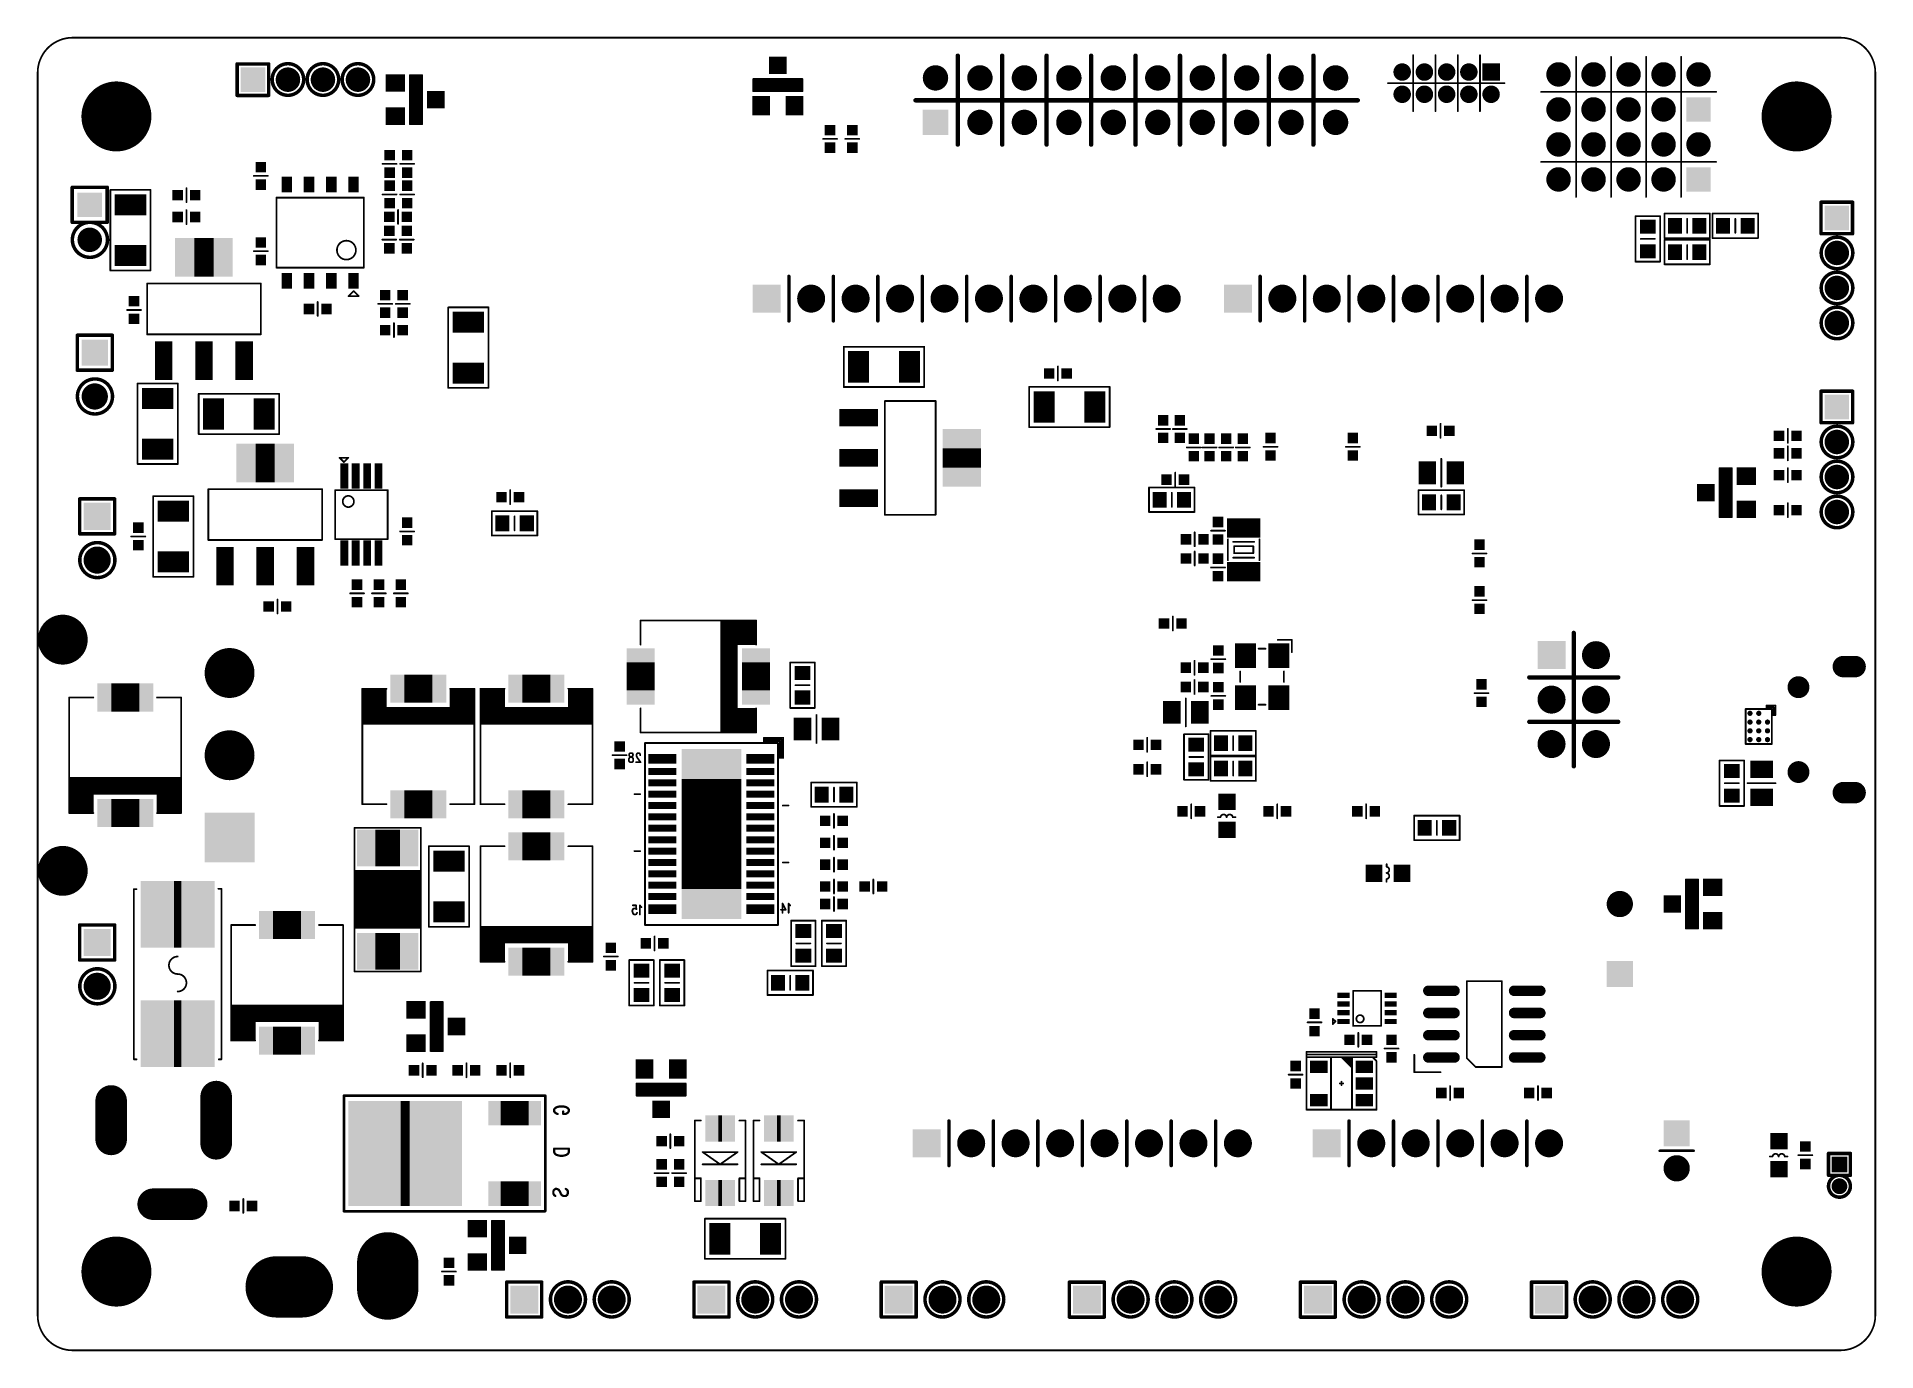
# Model space of a CAD drawing. Extents: x 100 to 205, y 100 to 175.
import ezdxf

# ---------------------------------------------------------------- set-up
doc = ezdxf.new("R2010")
doc.units = 0
doc.layers.get('0').update_dxf_attribs({"linetype": 'CONTINUOUS'})
doc.layers.add('MASK-BOTTOM_PHO', color=5, linetype='CONTINUOUS')
doc.layers.add('SILK-BOTTOM_PHO', color=14, linetype='CONTINUOUS')

# ---------------------------------------------------------------- blocks, each defined once
blk = doc.blocks.new('ROUND_31')
at = {"const_width": 0.5}
blk.add_lwpolyline([(-0.25, 0, 1), (0.25, 0, 1)], format="xyb", close=True, dxfattribs=at)
blk = doc.blocks.new('ROUND_32')
at = {"const_width": 1.999996}
blk.add_lwpolyline([(-0.999998, 0, 1), (0.999998, 0, 1)], format="xyb", close=True, dxfattribs=at)
blk = doc.blocks.new('SQUARE_33')
blk.add_solid([(0.499998, 0.499998), (0.499998, -0.499998), (-0.499998, 0.499998), (-0.499998, -0.499998)])
blk = doc.blocks.new('ROUND_36')
at = {"const_width": 0.75006}
blk.add_lwpolyline([(-0.37503, 0, 1), (0.37503, 0, 1)], format="xyb", close=True, dxfattribs=at)
blk = doc.blocks.new('SQUARE_41')
blk.add_solid([(0.750062, 0.750062), (0.750062, -0.750062), (-0.750062, 0.750062), (-0.750062, -0.750062)])
blk = doc.blocks.new('ROUND_11')
at = {"const_width": 0.44996}
blk.add_lwpolyline([(-0.22498, 0, 1), (0.22498, 0, 1)], format="xyb", close=True, dxfattribs=at)
blk = doc.blocks.new('ROUND_130')
at = {"const_width": 0.700024}
blk.add_lwpolyline([(-0.350012, 0, 1), (0.350012, 0, 1)], format="xyb", close=True, dxfattribs=at)
blk = doc.blocks.new('SQUARE_132')
blk.add_solid([(0.700024, 0.700024), (0.700024, -0.700024), (-0.700024, 0.700024), (-0.700024, -0.700024)])
blk = doc.blocks.new('SQUARE_162')
blk.add_solid([(0.44996, 0.44996), (0.44996, -0.44996), (-0.44996, 0.44996), (-0.44996, -0.44996)])
blk = doc.blocks.new('SQUARE_170')
blk.add_solid([(0.799972, 0.799972), (0.799972, -0.799972), (-0.799972, 0.799972), (-0.799972, -0.799972)])
blk = doc.blocks.new('ROUND_171')
at = {"const_width": 0.799972}
blk.add_lwpolyline([(-0.399986, 0, 1), (0.399986, 0, 1)], format="xyb", close=True, dxfattribs=at)
blk = doc.blocks.new('SQUARE_176')
blk.add_solid([(0.750062, 0.750062), (0.750062, -0.750062), (-0.750062, 0.750062), (-0.750062, -0.750062)])
blk = doc.blocks.new('ROUND_177')
at = {"const_width": 0.75006}
blk.add_lwpolyline([(-0.37503, 0, 1), (0.37503, 0, 1)], format="xyb", close=True, dxfattribs=at)
blk = doc.blocks.new('SQUARE_181')
blk.add_solid([(0.700024, 0.700024), (0.700024, -0.700024), (-0.700024, 0.700024), (-0.700024, -0.700024)])
blk = doc.blocks.new('ROUND_182')
at = {"const_width": 0.700024}
blk.add_lwpolyline([(-0.350012, 0, 1), (0.350012, 0, 1)], format="xyb", close=True, dxfattribs=at)
blk = doc.blocks.new('ROUND_187')
at = {"const_width": 0.149986}
blk.add_lwpolyline([(-0.074994, 0, 1), (0.074994, 0, 1)], format="xyb", close=True, dxfattribs=at)
blk = doc.blocks.new('SQUARE_191')
blk.add_solid([(0.299974, 0.299974), (0.299974, -0.299974), (-0.299974, 0.299974), (-0.299974, -0.299974)])
blk = doc.blocks.new('SQUARE_200')
blk.add_solid([(1.42494, 1.42494), (1.42494, -1.42494), (-1.42494, 1.42494), (-1.42494, -1.42494)])
blk = doc.blocks.new('ROUND_201')
at = {"const_width": 1.42494}
blk.add_lwpolyline([(-0.71247, 0, 1), (0.71247, 0, 1)], format="xyb", close=True, dxfattribs=at)
blk = doc.blocks.new('ROUND_230')
at = {"const_width": 0.624966}
blk.add_lwpolyline([(-0.312484, 0, 1), (0.312484, 0, 1)], format="xyb", close=True, dxfattribs=at)
blk = doc.blocks.new('SQUARE_234')
blk.add_solid([(0.725042, 0.725042), (0.725042, -0.725042), (-0.725042, 0.725042), (-0.725042, -0.725042)])
blk = doc.blocks.new('ROUND_235')
at = {"const_width": 0.725042}
blk.add_lwpolyline([(-0.362522, 0, 1), (0.362522, 0, 1)], format="xyb", close=True, dxfattribs=at)
blk = doc.blocks.new('SQUARE_236')
blk.add_solid([(0.774954, 0.774954), (0.774954, -0.774954), (-0.774954, 0.774954), (-0.774954, -0.774954)])
blk = doc.blocks.new('ROUND_237')
at = {"const_width": 0.774954}
blk.add_lwpolyline([(-0.387476, 0, 1), (0.387476, 0, 1)], format="xyb", close=True, dxfattribs=at)
blk = doc.blocks.new('ROUND_1')
at = {"const_width": 0.050038}
blk.add_lwpolyline([(-0.025018, 0, 1), (0.025018, 0, 1)], format="xyb", close=True, dxfattribs=at)
blk = doc.blocks.new('SQUARE_10')
blk.add_solid([(0.350012, 0.350012), (0.350012, -0.350012), (-0.350012, 0.350012), (-0.350012, -0.350012)])
blk = doc.blocks.new('SQUARE_48')
blk.add_solid([(0.599948, 0.599948), (0.599948, -0.599948), (-0.599948, 0.599948), (-0.599948, -0.599948)])
blk = doc.blocks.new('ROUND_50')
at = {"const_width": 1.75006}
blk.add_lwpolyline([(-0.87503, 0, 1), (0.87503, 0, 1)], format="xyb", close=True, dxfattribs=at)
blk = doc.blocks.new('SQUARE_152')
blk.add_solid([(0.550036, 0.550036), (0.550036, -0.550036), (-0.550036, 0.550036), (-0.550036, -0.550036)])
blk = doc.blocks.new('SQUARE_166')
blk.add_solid([(0.47498, 0.47498), (0.47498, -0.47498), (-0.47498, 0.47498), (-0.47498, -0.47498)])
blk = doc.blocks.new('SQUARE_173')
blk.add_solid([(0.200024, 0.200024), (0.200024, -0.200024), (-0.200024, 0.200024), (-0.200024, -0.200024)])
blk = doc.blocks.new('ROUND_175')
at = {"const_width": 0.61252}
blk.add_lwpolyline([(-0.30626, 0, 1), (0.30626, 0, 1)], format="xyb", close=True, dxfattribs=at)
blk = doc.blocks.new('SQUARE_178')
blk.add_solid([(0.149986, 0.149986), (0.149986, -0.149986), (-0.149986, 0.149986), (-0.149986, -0.149986)])
blk = doc.blocks.new('ROUND_180')
at = {"const_width": 0.900048}
blk.add_lwpolyline([(-0.450024, 0, 1), (0.450024, 0, 1)], format="xyb", close=True, dxfattribs=at)
blk = doc.blocks.new('SQUARE_188')
blk.add_solid([(0.40005, 0.40005), (0.40005, -0.40005), (-0.40005, 0.40005), (-0.40005, -0.40005)])
blk = doc.blocks.new('SQUARE_190')
blk.add_solid([(1.050036, 1.050036), (1.050036, -1.050036), (-1.050036, 1.050036), (-1.050036, -1.050036)])
blk = doc.blocks.new('SQUARE_198')
blk.add_solid([(1.099946, 1.099946), (1.099946, -1.099946), (-1.099946, 1.099946), (-1.099946, -1.099946)])
blk = doc.blocks.new('ROUND_219')
at = {"const_width": 0.299974}
blk.add_lwpolyline([(-0.149986, 0, 1), (0.149986, 0, 1)], format="xyb", close=True, dxfattribs=at)
blk = doc.blocks.new('SQUARE_220')
blk.add_solid([(0.225044, 0.225044), (0.225044, -0.225044), (-0.225044, 0.225044), (-0.225044, -0.225044)])
blk = doc.blocks.new('SQUARE_221')
blk.add_solid([(0.274954, 0.274954), (0.274954, -0.274954), (-0.274954, 0.274954), (-0.274954, -0.274954)])
blk = doc.blocks.new('SQUARE_222')
blk.add_solid([(1.700022, 1.700022), (1.700022, -1.700022), (-1.700022, 1.700022), (-1.700022, -1.700022)])
blk = doc.blocks.new('SQUARE_228')
blk.add_solid([(1.905, 1.905), (1.905, -1.905), (-1.905, 1.905), (-1.905, -1.905)])
blk = doc.blocks.new('SQUARE_229')
blk.add_solid([(2.999994, 2.999994), (2.999994, -2.999994), (-2.999994, 2.999994), (-2.999994, -2.999994)])
blk = doc.blocks.new('ROUND_2')
at = {"const_width": 0.0635}
blk.add_lwpolyline([(-0.03175, 0, 1), (0.03175, 0, 1)], format="xyb", close=True, dxfattribs=at)
blk = doc.blocks.new('ROUND_6')
at = {"const_width": 0.099948}
blk.add_lwpolyline([(-0.049974, 0, 1), (0.049974, 0, 1)], format="xyb", close=True, dxfattribs=at)
blk = doc.blocks.new('ROUND_22')
at = {"const_width": 0.124968}
blk.add_lwpolyline([(-0.062484, 0, 1), (0.062484, 0, 1)], format="xyb", close=True, dxfattribs=at)
blk = doc.blocks.new('ROUND_61')
at = {"const_width": 0.075056}
blk.add_lwpolyline([(-0.037528, 0, 1), (0.037528, 0, 1)], format="xyb", close=True, dxfattribs=at)

msp = doc.modelspace()

# ---------------------------------------------------------------- linework, layer by layer
at = {"layer": 'MASK-BOTTOM_PHO', "const_width": 0.100076}
for points in [[(102.00005, 174.999904, 0.4142136), (100.000054, 172.999908)], [(205.000098, 172.999908, 0.4142136), (203.000102, 174.999904)], [(100.000054, 102.00005, 0.4142136), (102.00005, 100.000054)], [(203.000102, 100.000054, 0.4142136), (205.000098, 102.00005)]]:
    msp.add_lwpolyline(points, format="xyb", dxfattribs=at)
at = {"layer": 'MASK-BOTTOM_PHO'}
for points, const_width in [([(102.00005, 174.999904), (203.000102, 174.999904)], 0.100076), ([(100.000054, 102.00005), (100.000054, 172.999908)], 0.100076), ([(120.48617, 172.41012), (120.386094, 172.41012)], 0.999996), ([(205.000098, 172.999908), (205.000098, 102.00005)], 0.100076), ([(141.341094, 171.1579), (141.341094, 171.058078)], 0.999996), ([(143.241014, 171.1579), (143.241014, 171.058078)], 0.999996), ([(120.48617, 170.5102), (120.386094, 170.5102)], 0.999996), ([(114.236246, 166.760144), (114.236246, 166.46017)], 0.599948), ([(115.506246, 166.760144), (115.506246, 166.46017)], 0.599948), ([(116.776246, 166.760144), (116.776246, 166.46017)], 0.599948), ([(118.046246, 166.760144), (118.046246, 166.46017)], 0.599948), ([(105.000044, 165.450012), (105.599992, 165.450012)], 1.199896), ([(192.049908, 164.200078), (191.950086, 164.200078)], 0.8001), ([(193.550032, 164.2999), (193.550032, 164.200078)], 0.8001), ([(194.95008, 164.2999), (194.95008, 164.200078)], 0.8001), ([(196.30009, 164.200078), (196.30009, 164.2999)], 0.8001), ([(197.699884, 164.200078), (197.699884, 164.2999)], 0.8001), ([(105.000044, 162.550094), (105.599992, 162.550094)], 1.199896), ([(108.949998, 162.450018), (110.050072, 162.450018)], 2.199892), ([(192.049908, 162.80003), (191.950086, 162.80003)], 0.8001), ([(193.550032, 162.799776), (193.550032, 162.700208)], 0.8001), ([(194.95008, 162.799776), (194.95008, 162.700208)], 0.8001), ([(114.236246, 161.260028), (114.236246, 160.960054)], 0.599948), ([(115.506246, 161.260028), (115.506246, 160.960054)], 0.599948), ([(116.776246, 161.260028), (116.776246, 160.960054)], 0.599948), ([(118.046246, 161.260028), (118.046246, 160.960054)], 0.599948), ([(124.30887, 158.73984), (124.908818, 158.73984)], 1.199896), ([(107.199938, 157.150054), (107.199938, 155.949904)], 0.999996), ([(109.499908, 157.150054), (109.499908, 155.949904)], 0.999996), ([(111.799878, 157.150054), (111.799878, 155.949904)], 0.999996), ([(146.908774, 156.489908), (146.908774, 155.88996)], 1.199896), ([(149.808692, 156.489908), (149.808692, 155.88996)], 1.199896), ([(124.30887, 155.839922), (124.908818, 155.839922)], 1.199896), ([(107.15879, 154.389836), (106.558842, 154.389836)], 1.199896), ([(157.500066, 154.200098), (157.500066, 153.599896)], 1.199896), ([(160.399984, 154.200098), (160.399984, 153.599896)], 1.199896), ([(110.050072, 153.2001), (110.050072, 153.800048)], 1.199896), ([(112.94999, 153.2001), (112.94999, 153.800048)], 1.199896), ([(147.508722, 153.290016), (146.308826, 153.290016)], 0.999996), ([(152.808686, 151.539956), (152.808686, 150.439882)], 2.199892), ([(107.15879, 151.489918), (106.558842, 151.489918)], 1.199896), ([(112.450118, 150.699978), (113.549938, 150.699978)], 2.199892), ([(147.508722, 150.989792), (146.308826, 150.989792)], 0.999996), ([(117.525038, 149.450044), (117.525038, 150.450042)], 0.450088), ([(118.175024, 149.450044), (118.175024, 150.450042)], 0.450088), ([(118.82501, 149.450044), (118.82501, 150.450042)], 0.450088), ([(119.474996, 149.450044), (119.474996, 150.450042)], 0.450088), ([(179.399946, 150.288752), (179.399946, 149.988778)], 0.999996), ([(180.999892, 150.288752), (180.999892, 149.988778)], 0.999996), ([(197.579996, 149.949916), (197.680072, 149.949916)], 0.999996), ([(107.449874, 147.94992), (108.050076, 147.94992)], 1.199896), ([(147.508722, 148.689822), (146.308826, 148.689822)], 0.999996), ([(164.100002, 148.550122), (164.100002, 148.649944)], 0.8001), ([(165.50005, 148.550122), (165.50005, 148.649944)], 0.8001), ([(179.500022, 148.500338), (179.500022, 148.400516)], 0.8001), ([(180.90007, 148.500338), (180.90007, 148.400516)], 0.8001), ([(197.579996, 148.049996), (197.680072, 148.049996)], 0.999996), ([(126.549912, 147.299934), (126.549912, 147.200112)], 0.8001), ([(127.94996, 147.299934), (127.94996, 147.200112)], 0.8001), ([(169.30878, 146.9898), (168.50868, 146.9898)], 1.100072), ([(117.525038, 145.050002), (117.525038, 146.05)], 0.450088), ([(118.175024, 145.050002), (118.175024, 146.05)], 0.450088), ([(118.82501, 145.050002), (118.82501, 146.05)], 0.450088), ([(119.474996, 145.050002), (119.474996, 146.05)], 0.450088), ([(107.449874, 145.050002), (108.050076, 145.050002)], 1.199896), ([(110.700058, 145.400014), (110.700058, 144.200118)], 0.999996), ([(113.000028, 145.400014), (113.000028, 144.200118)], 0.999996), ([(115.299998, 145.400014), (115.299998, 144.200118)], 0.999996), ([(169.30878, 144.489932), (168.50868, 144.489932)], 1.100072), ([(134.450074, 139.29995), (134.450074, 137.700004)], 1.599944), ([(141.05001, 139.29995), (141.05001, 137.700004)], 1.599944), ([(169.008806, 139.590018), (169.008806, 139.789916)], 1.199896), ([(170.908726, 139.590018), (170.908726, 139.789916)], 1.199896), ([(143.650208, 138.700002), (143.749776, 138.700002)], 0.8001), ([(203.846176, 139.065), (203.171298, 139.065)], 1.225042), ([(105.79989, 137.299954), (104.199944, 137.299954)], 1.599944), ([(120.949974, 137.80008), (122.54992, 137.80008)], 1.599944), ([(127.700024, 137.80008), (129.29997, 137.80008)], 1.599944), ([(143.650208, 137.299954), (143.749776, 137.299954)], 0.8001), ([(169.008806, 137.189972), (169.008806, 137.38987)], 1.199896), ([(170.908726, 137.189972), (170.908726, 137.38987)], 1.199896), ([(164.800026, 136.299956), (164.800026, 136.59993)], 0.999996), ([(166.399972, 136.299956), (166.399972, 136.59993)], 0.999996), ([(143.699992, 135.64997), (143.699992, 135.349996)], 0.999996), ([(145.299938, 135.64997), (145.299938, 135.349996)], 0.999996), ([(166.249858, 134.599934), (166.150036, 134.599934)], 0.8001), ([(167.608758, 134.640066), (167.608758, 134.739888)], 0.8001), ([(169.008806, 134.640066), (169.008806, 134.739888)], 0.8001), ([(135.17499, 133.800088), (136.225026, 133.800088)], 0.549908), ([(138.500104, 126.350014), (138.500104, 132.649976)], 3.400044), ([(140.774928, 133.800088), (141.824964, 133.800088)], 0.549908), ([(166.249858, 133.199886), (166.150036, 133.199886)], 0.8001), ([(167.608758, 133.188456), (167.608758, 133.288278)], 0.8001), ([(169.008806, 133.188456), (169.008806, 133.288278)], 0.8001), ([(196.85, 133.100064), (196.750178, 133.100064)], 0.8001), ([(198.650098, 133.199886), (198.350124, 133.199886)], 0.999996), ([(135.10006, 133.074918), (136.299956, 133.074918)], 0.400048), ([(135.10006, 132.424932), (136.299956, 132.424932)], 0.400048), ([(140.699998, 133.074918), (141.899894, 133.074918)], 0.400048), ([(140.699998, 132.424932), (141.899894, 132.424932)], 0.400048), ([(203.846176, 131.864862), (203.171298, 131.864862)], 1.225042), ([(105.79989, 130.700018), (104.199944, 130.700018)], 1.599944), ([(120.949974, 131.19989), (122.54992, 131.19989)], 1.599944), ([(127.700024, 131.19989), (129.29997, 131.19989)], 1.599944), ([(135.10006, 131.774946), (136.299956, 131.774946)], 0.400048), ([(140.699998, 131.774946), (141.899894, 131.774946)], 0.400048), ([(144.800066, 131.799838), (144.800066, 131.700016)], 0.8001), ([(146.200114, 131.799838), (146.200114, 131.700016)], 0.8001), ([(167.983916, 131.339844), (167.933878, 131.339844)], 0.94996), ([(196.85, 131.700016), (196.750178, 131.700016)], 0.8001), ([(198.650098, 131.59994), (198.350124, 131.59994)], 0.999996), ([(135.10006, 131.12496), (136.299956, 131.12496)], 0.400048), ([(135.10006, 130.474974), (136.299956, 130.474974)], 0.400048), ([(140.699998, 131.12496), (141.899894, 131.12496)], 0.400048), ([(140.699998, 130.474974), (141.899894, 130.474974)], 0.400048), ([(120.700038, 128.700022), (119.29999, 128.700022)], 2.100072), ([(129.29997, 128.800098), (127.700024, 128.800098)], 1.599944), ([(135.10006, 129.824988), (136.299956, 129.824988)], 0.400048), ([(135.10006, 129.175002), (136.299956, 129.175002)], 0.400048), ([(140.699998, 129.824988), (141.899894, 129.824988)], 0.400048), ([(140.699998, 129.175002), (141.899894, 129.175002)], 0.400048), ([(167.983916, 129.739898), (167.933878, 129.739898)], 0.94996), ([(179.250086, 129.899918), (179.250086, 129.800096)], 0.8001), ([(180.64988, 129.899918), (180.64988, 129.800096)], 0.8001), ([(123.800108, 127.94996), (123.199906, 127.94996)], 1.199896), ([(135.10006, 128.525016), (136.299956, 128.525016)], 0.400048), ([(140.699998, 128.525016), (141.899894, 128.525016)], 0.400048), ([(135.10006, 127.87503), (136.299956, 127.87503)], 0.400048), ([(135.10006, 127.225044), (136.299956, 127.225044)], 0.400048), ([(140.699998, 127.87503), (141.899894, 127.87503)], 0.400048), ([(140.699998, 127.225044), (141.899894, 127.225044)], 0.400048), ([(176.349914, 127.225044), (176.349914, 127.275082)], 0.94996), ([(177.950114, 127.225044), (177.950114, 127.275082)], 0.94996), ([(107.7849, 124.905008), (108.214922, 124.905008)], 3.81), ([(135.10006, 126.575058), (136.299956, 126.575058)], 0.400048), ([(135.10006, 125.925072), (136.299956, 125.925072)], 0.400048), ([(140.699998, 126.575058), (141.899894, 126.575058)], 0.400048), ([(140.699998, 125.925072), (141.899894, 125.925072)], 0.400048), ([(195.656454, 126.45009), (195.75653, 126.45009)], 0.999996), ([(115.050062, 124.29998), (113.450116, 124.29998)], 1.599944), ([(123.800108, 125.050042), (123.199906, 125.050042)], 1.199896), ([(135.17499, 125.199902), (136.225026, 125.199902)], 0.549908), ([(140.774928, 125.199902), (141.824964, 125.199902)], 0.549908), ([(143.699992, 123.949968), (143.799814, 123.949968)], 0.8001), ([(145.450052, 123.949968), (145.549874, 123.949968)], 0.8001), ([(195.656454, 124.549916), (195.75653, 124.549916)], 0.999996), ([(120.700038, 122.80011), (119.29999, 122.80011)], 2.100072), ([(129.29997, 122.199908), (127.700024, 122.199908)], 1.599944), ([(134.549896, 121.700036), (134.450074, 121.700036)], 0.8001), ([(136.299956, 121.700036), (136.200134, 121.700036)], 0.8001), ([(143.699992, 122.54992), (143.799814, 122.54992)], 0.8001), ([(145.450052, 122.54992), (145.549874, 122.54992)], 0.8001), ([(142.299944, 121.049796), (142.299944, 120.949974)], 0.8001), ([(143.699992, 121.049796), (143.699992, 120.949974)], 0.8001), ([(107.7849, 118.095014), (108.214922, 118.095014)], 3.81), ([(121.670064, 119.450104), (121.569988, 119.450104)], 0.999996), ([(134.549896, 120.299988), (134.450074, 120.299988)], 0.8001), ([(136.299956, 120.299988), (136.200134, 120.299988)], 0.8001), ([(174.808896, 120.289828), (174.408846, 120.289828)], 0.299972), ([(174.808896, 119.789956), (174.408846, 119.789956)], 0.299972), ([(177.508916, 120.289828), (177.108866, 120.289828)], 0.299972), ([(177.508916, 119.789956), (177.108866, 119.789956)], 0.299972), ([(180.958998, 120.544844), (179.45862, 120.544844)], 0.599948), ([(185.858912, 120.544844), (184.358788, 120.544844)], 0.599948), ([(174.808896, 119.28983), (174.408846, 119.28983)], 0.299972), ([(174.808896, 118.789958), (174.408846, 118.789958)], 0.299972), ([(177.508916, 119.28983), (177.108866, 119.28983)], 0.299972), ([(177.508916, 118.789958), (177.108866, 118.789958)], 0.299972), ([(180.958998, 119.274844), (179.45862, 119.274844)], 0.599948), ([(185.858912, 119.274844), (184.358788, 119.274844)], 0.599948), ([(115.050062, 117.700044), (113.450116, 117.700044)], 1.599944), ([(121.670064, 117.54993), (121.569988, 117.54993)], 0.999996), ([(180.958998, 118.004844), (179.45862, 118.004844)], 0.599948), ([(185.858912, 118.004844), (184.358788, 118.004844)], 0.599948), ([(180.958998, 116.734844), (179.45862, 116.734844)], 0.599948), ([(185.858912, 116.734844), (184.358788, 116.734844)], 0.599948), ([(134.675118, 116.029994), (134.675118, 116.13007)], 0.999996), ([(136.575038, 116.029994), (136.575038, 116.13007)], 0.999996), ([(173.34992, 116.19992), (173.049946, 116.19992)], 0.700024), ([(175.950118, 116.19992), (175.64989, 116.19992)], 0.700024), ([(104.199944, 112.050068), (104.199944, 114.249962)], 1.800098), ([(110.199932, 111.799878), (110.199932, 114.499898)], 1.800098), ([(173.34992, 114.3), (173.049946, 114.3)], 0.700024), ([(175.950118, 115.24996), (175.64989, 115.24996)], 0.700024), ([(175.950118, 114.3), (175.64989, 114.3)], 0.700024), ([(121.249948, 111.249968), (120.750076, 111.249968)], 5.999988), ([(128.050036, 113.549938), (126.45009, 113.549938)], 1.400048), ([(139.093956, 112.66932), (138.894058, 112.66932)], 1.500124), ([(142.445994, 112.66932), (142.246096, 112.66932)], 1.500124), ([(199.524874, 111.949992), (199.47509, 111.949992)], 0.94996), ([(199.524874, 110.350046), (199.47509, 110.350046)], 0.94996), ([(128.050036, 108.949998), (126.45009, 108.949998)], 1.400048), ([(139.093956, 108.989114), (138.894058, 108.989114)], 1.500124), ([(142.445994, 108.989114), (142.246096, 108.989114)], 1.500124), ([(106.59999, 108.35005), (108.799884, 108.35005)], 1.800098), ([(125.16993, 106.950002), (125.070108, 106.950002)], 0.999996), ([(138.975084, 106.67492), (138.975084, 106.074972)], 1.199896), ([(141.875002, 106.67492), (141.875002, 106.074972)], 1.199896), ([(120.000014, 105.000044), (120.000014, 103.49992)], 3.50012), ([(113.625122, 103.624888), (115.124992, 103.624888)], 3.50012), ([(125.16993, 105.050082), (125.070108, 105.050082)], 0.999996), ([(203.000102, 100.000054), (102.00005, 100.000054)], 0.100076)]:
    msp.add_lwpolyline(points, dxfattribs=dict(at, const_width=const_width))
at = {"layer": 'SILK-BOTTOM_PHO'}
for points, const_width in [([(102.00005, 174.999904, 0.4142136), (100.000054, 172.999908)], 0.100076), ([(205.000098, 172.999908, 0.4142136), (203.000102, 174.999904)], 0.100076), ([(115.199922, 172.599858, 1.0142119), (113.400078, 172.599858)], 0.199898), ([(117.199918, 172.599858, 1.0142119), (115.400074, 172.599858)], 0.199898), ([(119.199914, 172.599858, 1.0142119), (117.40007, 172.599858)], 0.199898), ([(113.400078, 172.600112, 0.993249), (115.199922, 172.600112)], 0.199898), ([(115.400074, 172.600112, 0.993249), (117.199918, 172.600112)], 0.199898), ([(117.40007, 172.600112, 0.993249), (119.199914, 172.600112)], 0.199898), ([(102.974902, 164.450014, 0.9929132), (102.974902, 162.450018)], 0.199898), ([(102.974902, 162.450018, 1.0140676), (102.974902, 164.450014)], 0.199898), ([(202.79995, 163.599876, 0.9929687), (202.79995, 161.800032)], 0.199898), ([(202.79995, 161.800032, 1.0139257), (202.79995, 163.599876)], 0.199898), ([(202.79995, 161.59988, 0.9929687), (202.79995, 159.800036)], 0.199898), ([(202.79995, 159.800036, 1.0139257), (202.79995, 161.59988)], 0.199898), ([(202.79995, 159.599884, 0.9929687), (202.79995, 157.80004)], 0.199898), ([(202.79995, 157.80004, 1.0139257), (202.79995, 159.599884)], 0.199898), ([(103.262684, 155.50007, 0.9931655), (103.262684, 153.500074)], 0.199898), ([(103.262684, 153.500074, 1.0140676), (103.262684, 155.50007)], 0.199898), ([(202.79995, 152.80005, 0.9929697), (202.79995, 150.999952)], 0.199898), ([(202.79995, 150.999952, 1.0139238), (202.79995, 152.80005)], 0.199898), ([(202.79995, 150.800054, 0.9929697), (202.79995, 148.999956)], 0.199898), ([(202.79995, 148.999956, 1.0139238), (202.79995, 150.800054)], 0.199898), ([(202.79995, 148.800058, 0.9929697), (202.79995, 146.99996)], 0.199898), ([(202.79995, 146.99996, 1.0139238), (202.79995, 148.800058)], 0.199898), ([(103.399844, 146.150076, 0.9929132), (103.399844, 144.15008)], 0.199898), ([(103.399844, 144.15008, 1.0140676), (103.399844, 146.150076)], 0.199898), ([(167.88384, 130.56489, 0.6090206), (167.584882, 130.468878)], 0.100076), ([(167.933878, 130.461766, 0.1666078), (167.883892, 130.564942)], 0.100076), ([(168.233852, 130.56489, 0.6090206), (167.934894, 130.468878)], 0.100076), ([(168.28389, 130.461766, 0.1666078), (168.233904, 130.564942)], 0.100076), ([(177.072036, 127.275082, 0.1664542), (177.174928, 127.325096)], 0.100076), ([(177.174906, 127.32512, 0.6098475), (177.078894, 127.624078)], 0.100076), ([(177.174906, 126.975108, 0.6098475), (177.078894, 127.274066)], 0.100076), ([(177.072036, 126.92507, 0.1664542), (177.174928, 126.975084)], 0.100076), ([(108.000038, 122.499882, 1), (108.000038, 121.499884)], 0.100076), ([(103.399844, 121.800112, 0.9929132), (103.399844, 119.800116)], 0.199898), ([(103.399844, 119.800116, 1.0140676), (103.399844, 121.800112)], 0.199898), ([(108.000038, 120.499886, 1), (108.000038, 121.499884)], 0.100076), ([(199.425052, 111.175038, 0.6090206), (199.126094, 111.079026)], 0.100076), ([(199.47509, 111.071914, 0.1665025), (199.424998, 111.174984)], 0.100076), ([(199.775064, 111.175038, 0.6090206), (199.476106, 111.079026)], 0.100076), ([(199.825102, 111.071914, 0.1665025), (199.77501, 111.174984)], 0.100076), ([(203.574904, 109.37494, 1), (202.32497, 109.37494)], 0.199898), ([(202.32497, 109.37494, 1), (203.574904, 109.37494)], 0.199898), ([(131.299966, 102.899972, 1.0140676), (129.29997, 102.899972)], 0.199898), ([(129.29997, 102.899972, 0.9931655), (131.299966, 102.899972)], 0.199898), ([(133.800088, 102.899972, 1.0140676), (131.800092, 102.899972)], 0.199898), ([(131.800092, 102.899972, 0.9931655), (133.800088, 102.899972)], 0.199898), ([(141.99997, 102.899972, 1.0140676), (139.999974, 102.899972)], 0.199898), ([(139.999974, 102.899972, 0.9931655), (141.99997, 102.899972)], 0.199898), ([(144.500092, 102.899972, 1.0140676), (142.500096, 102.899972)], 0.199898), ([(142.500096, 102.899972, 0.9931655), (144.500092, 102.899972)], 0.199898), ([(152.699974, 102.899972, 1.0140676), (150.699978, 102.899972)], 0.199898), ([(150.699978, 102.899972, 0.9931655), (152.699974, 102.899972)], 0.199898), ([(155.200096, 102.899972, 1.0140676), (153.2001, 102.899972)], 0.199898), ([(153.2001, 102.899972, 0.9931655), (155.200096, 102.899972)], 0.199898), ([(163.450016, 102.898448, 1.0140676), (161.45002, 102.898448)], 0.199898), ([(161.45002, 102.898448, 0.9929132), (163.450016, 102.898448)], 0.199898), ([(165.950138, 102.898448, 1.0140676), (163.950142, 102.898448)], 0.199898), ([(163.950142, 102.898448, 0.9929132), (165.950138, 102.898448)], 0.199898), ([(168.450006, 102.898448, 1.0140676), (166.45001, 102.898448)], 0.199898), ([(166.45001, 102.898448, 0.9929132), (168.450006, 102.898448)], 0.199898), ([(176.650142, 102.898448, 1.0140676), (174.650146, 102.898448)], 0.199898), ([(174.650146, 102.898448, 0.9929132), (176.650142, 102.898448)], 0.199898), ([(179.15001, 102.898448, 1.0140676), (177.150014, 102.898448)], 0.199898), ([(177.150014, 102.898448, 0.9929132), (179.15001, 102.898448)], 0.199898), ([(181.650132, 102.898448, 1.0140676), (179.650136, 102.898448)], 0.199898), ([(179.650136, 102.898448, 0.9929132), (181.650132, 102.898448)], 0.199898), ([(189.850014, 102.898448, 1.0140676), (187.850018, 102.898448)], 0.199898), ([(187.850018, 102.898448, 0.9929132), (189.850014, 102.898448)], 0.199898), ([(192.350136, 102.898448, 1.0140676), (190.35014, 102.898448)], 0.199898), ([(190.35014, 102.898448, 0.9929132), (192.350136, 102.898448)], 0.199898), ([(194.850004, 102.898448, 1.0140676), (192.850008, 102.898448)], 0.199898), ([(192.850008, 102.898448, 0.9929132), (194.850004, 102.898448)], 0.199898), ([(100.000054, 102.00005, 0.4142136), (102.00005, 100.000054)], 0.100076), ([(203.000102, 100.000054, 0.4142136), (205.000098, 102.00005)], 0.100076)]:
    msp.add_lwpolyline(points, format="xyb", dxfattribs=dict(at, const_width=const_width))
for points, const_width in [([(102.00005, 174.999904), (203.000102, 174.999904)], 0.100076), ([(111.400082, 172.649896), (111.400082, 173.500034)], 0.199898), ([(111.400082, 173.500034), (113.199926, 173.500034)], 0.199898), ([(113.199926, 173.500034), (113.199926, 171.699936)], 0.199898), ([(152.569926, 173.969934), (152.569926, 168.889934)], 0.249936), ([(155.109926, 173.969934), (155.109926, 168.889934)], 0.249936), ([(157.649926, 173.969934), (157.649926, 168.889934)], 0.249936), ([(160.189926, 173.969934), (160.189926, 168.889934)], 0.249936), ([(162.729926, 173.969934), (162.729926, 168.889934)], 0.249936), ([(165.269926, 173.969934), (165.269926, 168.889934)], 0.249936), ([(167.809926, 173.969934), (167.809926, 168.889934)], 0.249936), ([(170.349926, 173.969934), (170.349926, 168.889934)], 0.249936), ([(172.889926, 173.969934), (172.889926, 168.889934)], 0.249936), ([(178.597814, 170.800014), (178.597814, 173.999906)], 0.100076), ([(179.870354, 170.800014), (179.870354, 173.999906)], 0.100076), ([(181.140354, 170.800014), (181.140354, 173.999906)], 0.100076), ([(182.410354, 170.800014), (182.410354, 173.999906)], 0.100076), ([(187.900056, 169.900092), (187.900056, 173.900084)], 0.100076), ([(189.900052, 169.900092), (189.900052, 173.900084)], 0.100076), ([(191.900048, 169.900092), (191.900048, 173.900084)], 0.100076), ([(193.900044, 169.900092), (193.900044, 173.900084)], 0.100076), ([(100.000054, 102.00005), (100.000054, 172.999908)], 0.100076), ([(111.400082, 171.699936), (111.400082, 172.649896)], 0.199898), ([(121.266204, 172.860208), (121.266204, 170.060112)], 0.100076), ([(121.966228, 172.860208), (121.266204, 172.860208)], 0.100076), ([(121.266204, 172.849794), (121.966228, 172.849794)], 0.100076), ([(121.266204, 172.759878), (121.966228, 172.759878)], 0.100076), ([(121.266204, 172.669708), (121.966228, 172.669708)], 0.100076), ([(121.266204, 172.579792), (121.966228, 172.579792)], 0.100076), ([(121.266204, 172.489876), (121.966228, 172.489876)], 0.100076), ([(121.266204, 172.399706), (121.966228, 172.399706)], 0.100076), ([(121.966228, 170.060112), (121.966228, 172.860208)], 0.100076), ([(143.691102, 172.637958), (140.891006, 172.637958)], 0.100076), ([(140.891006, 172.637958), (140.891006, 171.937934)], 0.100076), ([(140.891006, 172.5676), (143.691102, 172.5676)], 0.100076), ([(140.891006, 172.477684), (143.691102, 172.477684)], 0.100076), ([(140.891006, 172.387768), (143.691102, 172.387768)], 0.100076), ([(143.691102, 171.937934), (143.691102, 172.637958)], 0.100076), ([(183.805322, 172.39996), (177.155348, 172.39996)], 0.100076), ([(205.000098, 172.999908), (205.000098, 102.00005)], 0.100076), ([(113.199926, 171.699936), (111.400082, 171.699936)], 0.199898), ([(121.266204, 172.30979), (121.966228, 172.30979)], 0.100076), ([(121.266204, 172.219874), (121.966228, 172.219874)], 0.100076), ([(121.266204, 172.129704), (121.966228, 172.129704)], 0.100076), ([(121.266204, 172.039788), (121.966228, 172.039788)], 0.100076), ([(121.266204, 171.949872), (121.966228, 171.949872)], 0.100076), ([(121.266204, 171.859702), (121.966228, 171.859702)], 0.100076), ([(121.266204, 171.769786), (121.966228, 171.769786)], 0.100076), ([(121.266204, 171.67987), (121.966228, 171.67987)], 0.100076), ([(121.266204, 171.5897), (121.966228, 171.5897)], 0.100076), ([(121.266204, 171.499784), (121.966228, 171.499784)], 0.100076), ([(121.266204, 171.409868), (121.966228, 171.409868)], 0.100076), ([(121.266204, 171.319698), (121.966228, 171.319698)], 0.100076), ([(140.891006, 172.297598), (143.691102, 172.297598)], 0.100076), ([(140.891006, 172.207682), (143.691102, 172.207682)], 0.100076), ([(140.891006, 172.117766), (143.691102, 172.117766)], 0.100076), ([(140.891006, 172.027596), (143.691102, 172.027596)], 0.100076), ([(140.891006, 171.937934), (143.691102, 171.937934)], 0.100076), ([(150.154894, 171.420028), (175.429926, 171.420028)], 0.249936), ([(195.90004, 171.900088), (185.90006, 171.900088)], 0.100076), ([(121.266204, 171.229782), (121.966228, 171.229782)], 0.100076), ([(121.266204, 171.139866), (121.966228, 171.139866)], 0.100076), ([(121.266204, 171.049696), (121.966228, 171.049696)], 0.100076), ([(121.266204, 170.95978), (121.966228, 170.95978)], 0.100076), ([(121.266204, 170.869864), (121.966228, 170.869864)], 0.100076), ([(121.266204, 170.779694), (121.966228, 170.779694)], 0.100076), ([(121.266204, 170.689778), (121.966228, 170.689778)], 0.100076), ([(121.266204, 170.599862), (121.966228, 170.599862)], 0.100076), ([(121.266204, 170.509692), (121.966228, 170.509692)], 0.100076), ([(121.266204, 170.419776), (121.966228, 170.419776)], 0.100076), ([(121.266204, 170.32986), (121.966228, 170.32986)], 0.100076), ([(121.266204, 170.23969), (121.966228, 170.23969)], 0.100076), ([(121.266204, 170.149774), (121.966228, 170.149774)], 0.100076), ([(121.266204, 170.060112), (121.966228, 170.060112)], 0.100076), ([(145.675604, 169.215054), (144.875504, 169.215054)], 0.100076), ([(146.945604, 169.215054), (146.145504, 169.215054)], 0.100076), ([(187.900056, 165.9001), (187.900056, 169.900092)], 0.100076), ([(189.900052, 165.9001), (189.900052, 169.900092)], 0.100076), ([(191.900048, 165.9001), (191.900048, 169.900092)], 0.100076), ([(193.900044, 165.9001), (193.900044, 169.900092)], 0.100076), ([(113.149888, 167.099996), (112.350042, 167.099996)], 0.100076), ([(120.508776, 167.78986), (119.708676, 167.78986)], 0.100076), ([(121.508774, 167.78986), (120.708674, 167.78986)], 0.100076), ([(195.90004, 167.900096), (185.90006, 167.900096)], 0.100076), ([(101.974904, 164.450014), (101.974904, 166.45001)], 0.199898), ([(101.974904, 166.45001), (103.02494, 166.45001)], 0.199898), ([(103.02494, 166.45001), (103.9749, 166.45001)], 0.199898), ([(103.9749, 166.45001), (103.9749, 164.450014)], 0.199898), ([(104.149906, 163.999926), (104.149906, 166.299896)], 0.100076), ([(104.149906, 166.299896), (106.449876, 166.299896)], 0.100076), ([(106.449876, 166.299896), (106.449876, 161.699956)], 0.100076), ([(108.49991, 165.599872), (108.49991, 166.399972)], 0.100076), ([(119.70893, 166.0398), (120.508776, 166.0398)], 0.100076), ([(120.708674, 166.0398), (121.508774, 166.0398)], 0.100076), ([(108.49991, 164.349938), (108.49991, 165.150038)], 0.100076), ([(118.641114, 165.860222), (113.641124, 165.860222)], 0.100076), ([(113.641124, 165.860222), (113.641124, 161.859976)], 0.100076), ([(118.641114, 161.859976), (118.641114, 165.860222)], 0.100076), ([(120.591072, 165.160198), (120.591072, 164.360098)], 0.100076), ([(201.900028, 163.800028), (201.900028, 165.600126)], 0.199898), ([(201.900028, 165.600126), (202.849988, 165.600126)], 0.199898), ([(202.849988, 165.600126), (203.699872, 165.600126)], 0.199898), ([(203.699872, 165.600126), (203.699872, 163.800028)], 0.199898), ([(103.9749, 164.450014), (101.974904, 164.450014)], 0.199898), ([(104.149906, 161.699956), (104.149906, 163.999926)], 0.100076), ([(192.699894, 164.800026), (191.3001, 164.800026)], 0.100076), ([(191.3001, 164.800026), (191.3001, 162.200082)], 0.100076), ([(192.699894, 162.500056), (192.699894, 164.800026)], 0.100076), ([(195.250054, 164.949886), (192.950084, 164.949886)], 0.100076), ([(192.950084, 164.949886), (192.950084, 163.550092)], 0.100076), ([(194.250056, 164.649912), (194.250056, 163.850066)], 0.100076), ([(195.550028, 164.949886), (195.250054, 164.949886)], 0.100076), ([(195.550028, 163.550092), (195.550028, 164.949886)], 0.100076), ([(198.300086, 164.949886), (195.699888, 164.949886)], 0.100076), ([(195.699888, 164.949886), (195.699888, 163.550092)], 0.100076), ([(197.000114, 163.850066), (197.000114, 164.649912)], 0.100076), ([(198.300086, 163.550092), (198.300086, 164.949886)], 0.100076), ([(120.49125, 163.460176), (119.69115, 163.460176)], 0.100076), ([(120.691148, 163.460176), (121.491248, 163.460176)], 0.100076), ([(192.39992, 163.500054), (191.600074, 163.500054)], 0.100076), ([(192.950084, 163.550092), (195.550028, 163.550092)], 0.100076), ([(195.250054, 163.450016), (192.950084, 163.450016)], 0.100076), ([(192.950084, 163.450016), (192.950084, 162.049968)], 0.100076), ([(194.250056, 163.150042), (194.250056, 162.349942)], 0.100076), ([(195.550028, 163.450016), (195.250054, 163.450016)], 0.100076), ([(195.550028, 162.049968), (195.550028, 163.450016)], 0.100076), ([(195.699888, 163.550092), (196.000116, 163.550092)], 0.100076), ([(196.000116, 163.550092), (198.300086, 163.550092)], 0.100076), ([(203.699872, 163.800028), (201.900028, 163.800028)], 0.199898), ([(113.149888, 162.80003), (112.350042, 162.80003)], 0.100076), ([(113.641124, 161.859976), (118.641114, 161.859976)], 0.100076), ([(191.3001, 162.200082), (192.699894, 162.200082)], 0.100076), ([(192.699894, 162.200082), (192.699894, 162.500056)], 0.100076), ([(192.950084, 162.049968), (195.550028, 162.049968)], 0.100076), ([(106.449876, 161.699956), (104.149906, 161.699956)], 0.100076), ([(106.249978, 160.949894), (112.750092, 160.949894)], 0.100076), ([(106.249978, 158.049976), (106.249978, 160.949894)], 0.100076), ([(112.750092, 160.949894), (112.750092, 158.049976)], 0.100076), ([(142.924784, 161.35985), (142.924784, 158.81985)], 0.199898), ([(145.464784, 161.35985), (145.464784, 158.81985)], 0.199898), ([(148.004784, 161.35985), (148.004784, 158.81985)], 0.199898), ([(150.544784, 161.35985), (150.544784, 158.81985)], 0.199898), ([(153.084784, 161.35985), (153.084784, 158.81985)], 0.199898), ([(155.624784, 161.35985), (155.624784, 158.81985)], 0.199898), ([(158.164784, 161.35985), (158.164784, 158.81985)], 0.199898), ([(160.704784, 161.35985), (160.704784, 158.81985)], 0.199898), ([(163.244784, 161.35985), (163.244784, 158.81985)], 0.199898), ([(169.848784, 161.35985), (169.848784, 158.81985)], 0.199898), ([(172.388784, 161.35985), (172.388784, 158.81985)], 0.199898), ([(174.928784, 161.35985), (174.928784, 158.81985)], 0.199898), ([(177.468784, 161.35985), (177.468784, 158.81985)], 0.199898), ([(180.008784, 161.35985), (180.008784, 158.81985)], 0.199898), ([(182.548784, 161.35985), (182.548784, 158.81985)], 0.199898), ([(185.088784, 161.35985), (185.088784, 158.81985)], 0.199898), ([(116.000022, 159.100012), (116.000022, 159.900112)], 0.100076), ([(118.041166, 160.51022), (117.766084, 160.235138)], 0.100076), ([(117.766084, 160.235138), (118.34114, 160.235138)], 0.100076), ([(118.34114, 160.235138), (118.053612, 160.522666)], 0.100076), ([(119.45874, 159.789876), (120.25884, 159.789876)], 0.100076), ([(121.258838, 159.789876), (120.458738, 159.789876)], 0.100076), ([(105.908856, 159.439864), (105.108756, 159.439864)], 0.100076), ([(120.358916, 157.889956), (120.358916, 158.689802)], 0.100076), ([(123.458732, 157.290008), (123.458732, 159.589978)], 0.100076), ([(123.458732, 159.589978), (125.758702, 159.589978)], 0.100076), ([(125.758702, 159.589978), (125.758702, 154.989784)], 0.100076), ([(102.262686, 156.000196), (102.262686, 158.000192)], 0.199898), ([(102.262686, 158.000192), (103.312722, 158.000192)], 0.199898), ([(103.312722, 158.000192), (104.262682, 158.000192)], 0.199898), ([(104.262682, 158.000192), (104.262682, 156.000196)], 0.199898), ([(112.750092, 158.049976), (106.249978, 158.049976)], 0.100076), ([(123.458732, 154.989784), (123.458732, 157.290008)], 0.100076), ([(146.05889, 157.339792), (148.35886, 157.339792)], 0.100076), ([(146.05889, 155.039822), (146.05889, 157.339792)], 0.100076), ([(148.35886, 157.339792), (150.65883, 157.339792)], 0.100076), ([(150.65883, 157.339792), (150.65883, 155.039822)], 0.100076), ([(104.262682, 156.000196), (102.262686, 156.000196)], 0.199898), ([(158.293054, 155.416504), (158.293054, 156.216604)], 0.100076), ([(105.708704, 150.63978), (105.708704, 155.239974)], 0.100076), ([(105.708704, 155.239974), (108.008674, 155.239974)], 0.100076), ([(108.008674, 155.239974), (108.008674, 152.940004)], 0.100076), ([(109.199934, 152.349962), (109.199934, 154.649932)], 0.100076), ([(109.199934, 154.649932), (113.799874, 154.649932)], 0.100076), ([(113.799874, 154.649932), (113.799874, 152.349962)], 0.100076), ([(125.758702, 154.989784), (123.458732, 154.989784)], 0.100076), ([(150.65883, 155.039822), (146.05889, 155.039822)], 0.100076), ([(156.649928, 155.049982), (158.949898, 155.049982)], 0.100076), ([(156.649928, 152.750012), (156.649928, 155.049982)], 0.100076), ([(158.949898, 155.049982), (161.250122, 155.049982)], 0.100076), ([(161.250122, 155.049982), (161.250122, 152.750012)], 0.100076), ([(201.900028, 152.999948), (201.900028, 154.800046)], 0.199898), ([(201.900028, 154.800046), (202.849988, 154.800046)], 0.199898), ([(202.849988, 154.800046), (203.700126, 154.800046)], 0.199898), ([(203.700126, 154.800046), (203.700126, 152.999948)], 0.199898), ([(148.408898, 147.739862), (148.408898, 154.239976)], 0.100076), ([(148.408898, 154.239976), (151.308816, 154.239976)], 0.100076), ([(151.308816, 154.239976), (151.308816, 147.739862)], 0.100076), ([(108.008674, 152.940004), (108.008674, 150.63978)], 0.100076), ([(111.499904, 152.349962), (109.199934, 152.349962)], 0.100076), ([(113.799874, 152.349962), (111.499904, 152.349962)], 0.100076), ([(161.250122, 152.750012), (156.649928, 152.750012)], 0.100076), ([(164.70884, 152.639776), (163.90874, 152.639776)], 0.100076), ([(165.6588, 152.639776), (164.8587, 152.639776)], 0.100076), ([(180.158898, 152.139904), (180.158898, 152.940004)], 0.100076), ([(200.000108, 152.649936), (200.000108, 151.85009)], 0.100076), ([(203.700126, 152.999948), (201.900028, 152.999948)], 0.199898), ([(165.6588, 151.589994), (166.4589, 151.589994)], 0.100076), ([(167.358822, 151.589994), (166.558722, 151.589994)], 0.100076), ([(168.308782, 151.589994), (167.508682, 151.589994)], 0.100076), ([(168.458896, 151.589994), (169.258742, 151.589994)], 0.100076), ([(170.84548, 151.625554), (170.04538, 151.625554)], 0.100076), ([(175.54448, 151.625554), (174.74438, 151.625554)], 0.100076), ([(200.000108, 150.850092), (200.000108, 151.649938)], 0.100076), ([(108.008674, 150.63978), (105.708704, 150.63978)], 0.100076), ([(117.750082, 150.999952), (117.249956, 150.999952)], 0.100076), ([(117.249956, 150.999952), (117.499892, 150.750016)], 0.100076), ([(117.499892, 150.750016), (117.750082, 150.999952)], 0.100076), ([(180.200046, 149.338792), (180.200046, 150.938738)], 0.100076), ([(196.799962, 150.400004), (196.099938, 150.400004)], 0.100076), ([(196.099938, 150.400004), (196.099938, 147.599908)], 0.100076), ([(196.099938, 150.38959), (196.799962, 150.38959)], 0.100076), ([(196.099938, 150.299674), (196.799962, 150.299674)], 0.100076), ([(196.799962, 147.599908), (196.799962, 150.400004)], 0.100076), ([(200.000108, 150.400004), (200.000108, 149.599904)], 0.100076), ([(109.750098, 149.200108), (116.249958, 149.200108)], 0.100076), ([(109.750098, 146.299936), (109.750098, 149.200108)], 0.100076), ([(116.249958, 149.200108), (116.249958, 146.299936)], 0.100076), ([(166.099998, 149.29993), (163.500054, 149.29993)], 0.100076), ([(163.500054, 149.29993), (163.500054, 147.899882)], 0.100076), ([(164.999924, 150.150068), (164.999924, 149.349968)], 0.100076), ([(166.099998, 147.899882), (166.099998, 149.29993)], 0.100076), ([(196.099938, 150.209758), (196.799962, 150.209758)], 0.100076), ([(196.099938, 150.119588), (196.799962, 150.119588)], 0.100076), ([(196.099938, 150.029672), (196.799962, 150.029672)], 0.100076), ([(196.099938, 149.939756), (196.799962, 149.939756)], 0.100076), ([(196.099938, 149.849586), (196.799962, 149.849586)], 0.100076), ([(196.099938, 149.75967), (196.799962, 149.75967)], 0.100076), ([(196.099938, 149.669754), (196.799962, 149.669754)], 0.100076), ([(196.099938, 149.579584), (196.799962, 149.579584)], 0.100076), ([(196.099938, 149.489668), (196.799962, 149.489668)], 0.100076), ([(196.099938, 149.399752), (196.799962, 149.399752)], 0.100076), ([(196.099938, 149.309582), (196.799962, 149.309582)], 0.100076), ([(196.099938, 149.219666), (196.799962, 149.219666)], 0.100076), ([(102.4001, 146.649948), (102.4001, 148.649944)], 0.199898), ([(102.4001, 148.649944), (103.449882, 148.649944)], 0.199898), ([(103.449882, 148.649944), (104.400096, 148.649944)], 0.199898), ([(104.400096, 148.649944), (104.400096, 146.649948)], 0.199898), ([(106.59999, 146.500088), (106.59999, 148.800058)], 0.100076), ([(106.59999, 148.800058), (108.89996, 148.800058)], 0.100076), ([(108.89996, 148.800058), (108.89996, 144.200118)], 0.100076), ([(117.00002, 146.349974), (117.00002, 149.15007)], 0.100076), ([(117.00002, 149.15007), (120.000014, 149.15007)], 0.100076), ([(120.000014, 149.15007), (120.000014, 146.349974)], 0.100076), ([(127, 148.34997), (127, 149.15007)], 0.100076), ([(164.800026, 148.20011), (164.800026, 148.999956)], 0.100076), ([(181.200044, 149.150578), (178.900074, 149.150578)], 0.100076), ([(178.900074, 149.150578), (178.900074, 147.75053)], 0.100076), ([(180.200046, 148.850604), (180.200046, 148.050504)], 0.100076), ([(181.500018, 149.150578), (181.200044, 149.150578)], 0.100076), ([(181.500018, 147.75053), (181.500018, 149.150578)], 0.100076), ([(196.099938, 149.12975), (196.799962, 149.12975)], 0.100076), ([(196.099938, 149.03958), (196.799962, 149.03958)], 0.100076), ([(196.099938, 148.949664), (196.799962, 148.949664)], 0.100076), ([(196.099938, 148.859748), (196.799962, 148.859748)], 0.100076), ([(196.099938, 148.769578), (196.799962, 148.769578)], 0.100076), ([(196.099938, 148.679662), (196.799962, 148.679662)], 0.100076), ([(196.099938, 148.589746), (196.799962, 148.589746)], 0.100076), ([(196.099938, 148.499576), (196.799962, 148.499576)], 0.100076), ([(196.099938, 148.40966), (196.799962, 148.40966)], 0.100076), ([(196.099938, 148.319744), (196.799962, 148.319744)], 0.100076), ([(196.099938, 148.229574), (196.799962, 148.229574)], 0.100076), ([(200.000108, 148.400008), (200.000108, 147.599908)], 0.100076), ([(128.249934, 147.94992), (125.949964, 147.94992)], 0.100076), ([(125.949964, 147.94992), (125.949964, 146.550126)], 0.100076), ([(127.249936, 147.649946), (127.249936, 146.8501)], 0.100076), ([(128.549908, 147.94992), (128.249934, 147.94992)], 0.100076), ([(128.549908, 146.550126), (128.549908, 147.94992)], 0.100076), ([(151.308816, 147.739862), (148.408898, 147.739862)], 0.100076), ([(163.500054, 147.899882), (163.800028, 147.899882)], 0.100076), ([(163.800028, 147.899882), (166.099998, 147.899882)], 0.100076), ([(178.900074, 147.75053), (181.500018, 147.75053)], 0.100076), ([(196.099938, 148.139658), (196.799962, 148.139658)], 0.100076), ([(196.099938, 148.049742), (196.799962, 148.049742)], 0.100076), ([(196.099938, 147.959572), (196.799962, 147.959572)], 0.100076), ([(196.099938, 147.869656), (196.799962, 147.869656)], 0.100076), ([(196.099938, 147.77974), (196.799962, 147.77974)], 0.100076), ([(196.099938, 147.68957), (196.799962, 147.68957)], 0.100076), ([(196.099938, 147.599908), (196.799962, 147.599908)], 0.100076), ([(104.400096, 146.649948), (102.4001, 146.649948)], 0.199898), ([(106.149902, 146.500088), (105.350056, 146.500088)], 0.100076), ([(106.59999, 144.200118), (106.59999, 146.500088)], 0.100076), ([(116.249958, 146.299936), (109.750098, 146.299936)], 0.100076), ([(120.000014, 146.349974), (117.00002, 146.349974)], 0.100076), ([(120.708928, 146.789902), (121.508774, 146.789902)], 0.100076), ([(125.949964, 146.550126), (128.549908, 146.550126)], 0.100076), ([(166.108888, 146.739864), (166.108888, 145.940018)], 0.100076), ([(167.842692, 146.82978), (167.042592, 146.82978)], 0.100076), ([(168.008808, 145.139918), (168.008808, 146.339814)], 0.100076), ([(168.308782, 146.189954), (169.508678, 146.189954)], 0.100076), ([(169.808906, 145.139918), (169.808906, 146.339814)], 0.100076), ([(166.108888, 145.63979), (166.108888, 144.839944)], 0.100076), ([(168.308782, 145.289778), (169.508678, 145.289778)], 0.100076), ([(169.458894, 145.940018), (168.35882, 145.940018)], 0.100076), ([(168.35882, 145.940018), (168.35882, 145.539968)], 0.100076), ([(168.35882, 145.539968), (169.458894, 145.539968)], 0.100076), ([(169.458894, 145.539968), (169.458894, 145.940018)], 0.100076), ([(182.78348, 145.529554), (181.98338, 145.529554)], 0.100076), ([(108.89996, 144.200118), (106.59999, 144.200118)], 0.100076), ([(167.042592, 144.729708), (167.842692, 144.729708)], 0.100076), ([(113.700052, 142.100046), (113.700052, 142.899892)], 0.100076), ([(117.849904, 143.249904), (118.650004, 143.249904)], 0.100076), ([(119.100092, 143.249904), (119.899938, 143.249904)], 0.100076), ([(120.350026, 143.249904), (121.150126, 143.249904)], 0.100076), ([(164.85743, 141.129004), (164.85743, 141.929104)], 0.100076), ([(181.98338, 142.862554), (182.78348, 142.862554)], 0.100076), ([(141.05001, 141.699996), (134.450074, 141.699996)], 0.100076), ([(134.450074, 141.699996), (134.450074, 140.320014)], 0.100076), ([(139.050014, 135.349996), (139.050014, 141.649958)], 0.100076), ([(139.050014, 141.649958), (140.999972, 141.649958)], 0.100076), ([(139.050014, 141.649704), (140.999972, 141.649704)], 0.100076), ([(139.050014, 141.559788), (140.999972, 141.559788)], 0.100076), ([(139.050014, 141.469618), (140.999972, 141.469618)], 0.100076), ([(139.050014, 141.379702), (140.999972, 141.379702)], 0.100076), ([(139.050014, 141.289786), (140.999972, 141.289786)], 0.100076), ([(139.050014, 141.199616), (140.999972, 141.199616)], 0.100076), ([(139.050014, 141.1097), (140.999972, 141.1097)], 0.100076), ([(139.050014, 141.019784), (140.999972, 141.019784)], 0.100076), ([(139.050014, 140.929614), (140.999972, 140.929614)], 0.100076), ([(139.050014, 140.839698), (140.999972, 140.839698)], 0.100076), ([(140.999972, 141.649958), (140.999972, 140.349986)], 0.100076), ([(141.05001, 140.320014), (141.05001, 141.699996)], 0.100076), ([(187.768738, 140.989812), (187.768738, 133.369812)], 0.249936), ([(139.050014, 140.749782), (140.999972, 140.749782)], 0.100076), ([(139.050014, 140.659612), (140.999972, 140.659612)], 0.100076), ([(139.050014, 140.569696), (140.999972, 140.569696)], 0.100076), ([(139.050014, 140.47978), (140.999972, 140.47978)], 0.100076), ([(139.050014, 140.38961), (140.999972, 140.38961)], 0.100076), ([(139.050014, 140.299694), (139.949936, 140.299694)], 0.100076), ([(139.050014, 140.209778), (139.949936, 140.209778)], 0.100076), ([(139.050014, 140.119608), (139.949936, 140.119608)], 0.100076), ([(139.050014, 140.029692), (139.949936, 140.029692)], 0.100076), ([(139.050014, 139.939776), (139.949936, 139.939776)], 0.100076), ([(139.050014, 139.849606), (139.949936, 139.849606)], 0.100076), ([(139.050014, 139.75969), (139.949936, 139.75969)], 0.100076), ([(140.999972, 140.349986), (139.949936, 140.349986)], 0.100076), ([(139.949936, 140.349986), (139.949936, 136.649968)], 0.100076), ([(169.758868, 140.08989), (170.158918, 140.08989)], 0.100076), ([(171.658788, 140.590016), (170.858688, 140.590016)], 0.100076), ([(171.658788, 139.889992), (171.658788, 140.590016)], 0.100076), ([(139.050014, 139.669774), (139.949936, 139.669774)], 0.100076), ([(139.050014, 139.579604), (139.949936, 139.579604)], 0.100076), ([(139.050014, 139.489688), (139.949936, 139.489688)], 0.100076), ([(139.050014, 139.399772), (139.949936, 139.399772)], 0.100076), ([(139.050014, 139.309602), (139.949936, 139.309602)], 0.100076), ([(139.050014, 139.219686), (139.949936, 139.219686)], 0.100076), ([(139.050014, 139.12977), (139.949936, 139.12977)], 0.100076), ([(139.050014, 139.0396), (139.949936, 139.0396)], 0.100076), ([(139.050014, 138.949684), (139.949936, 138.949684)], 0.100076), ([(139.050014, 138.859768), (139.949936, 138.859768)], 0.100076), ([(139.050014, 138.769598), (139.949936, 138.769598)], 0.100076), ([(142.999968, 138.999976), (142.999968, 139.29995)], 0.100076), ([(142.999968, 139.29995), (144.400016, 139.29995)], 0.100076), ([(142.999968, 136.700006), (142.999968, 138.999976)], 0.100076), ([(144.400016, 139.29995), (144.400016, 136.700006)], 0.100076), ([(166.099998, 139.400026), (166.099998, 138.599926)], 0.100076), ([(167.858694, 139.489942), (167.058848, 139.489942)], 0.100076), ([(168.708832, 138.789918), (168.708832, 138.489944)], 0.100076), ([(171.2087, 138.18997), (171.2087, 138.789918)], 0.100076), ([(119.92991, 137.80008), (118.549928, 137.80008)], 0.100076), ([(118.549928, 137.80008), (118.549928, 131.19989)], 0.100076), ([(118.599966, 135.800084), (118.599966, 137.750042)], 0.100076), ([(118.599966, 137.750042), (119.899938, 137.750042)], 0.100076), ([(118.599966, 137.68959), (119.899938, 137.68959)], 0.100076), ([(119.899938, 137.750042), (119.899938, 136.700006)], 0.100076), ([(124.949966, 137.80008), (123.569984, 137.80008)], 0.100076), ([(123.599956, 137.750042), (124.899928, 137.750042)], 0.100076), ([(123.599956, 136.700006), (123.599956, 137.750042)], 0.100076), ([(123.599956, 137.68959), (124.899928, 137.68959)], 0.100076), ([(124.899928, 137.750042), (124.899928, 135.800084)], 0.100076), ([(124.949966, 131.19989), (124.949966, 137.80008)], 0.100076), ([(126.67996, 137.80008), (125.299978, 137.80008)], 0.100076), ([(125.299978, 137.80008), (125.299978, 131.19989)], 0.100076), ([(125.350016, 135.800084), (125.350016, 137.750042)], 0.100076), ([(125.350016, 137.750042), (126.649988, 137.750042)], 0.100076), ([(125.350016, 137.68959), (126.649988, 137.68959)], 0.100076), ([(126.649988, 137.750042), (126.649988, 136.700006)], 0.100076), ([(131.700016, 137.80008), (130.320034, 137.80008)], 0.100076), ([(130.350006, 137.750042), (131.649978, 137.750042)], 0.100076), ([(130.350006, 136.700006), (130.350006, 137.750042)], 0.100076), ([(130.350006, 137.68959), (131.649978, 137.68959)], 0.100076), ([(131.649978, 137.750042), (131.649978, 135.800084)], 0.100076), ([(131.700016, 131.19989), (131.700016, 137.80008)], 0.100076), ([(139.050014, 138.679682), (139.949936, 138.679682)], 0.100076), ([(139.050014, 138.589766), (139.949936, 138.589766)], 0.100076), ([(139.050014, 138.499596), (139.949936, 138.499596)], 0.100076), ([(139.050014, 138.40968), (139.949936, 138.40968)], 0.100076), ([(139.050014, 138.319764), (139.949936, 138.319764)], 0.100076), ([(139.050014, 138.229594), (139.949936, 138.229594)], 0.100076), ([(139.050014, 138.139678), (139.949936, 138.139678)], 0.100076), ([(139.050014, 138.049762), (139.949936, 138.049762)], 0.100076), ([(139.050014, 137.959592), (139.949936, 137.959592)], 0.100076), ([(139.050014, 137.869676), (139.949936, 137.869676)], 0.100076), ([(139.050014, 137.77976), (139.949936, 137.77976)], 0.100076), ([(139.050014, 137.68959), (139.949936, 137.68959)], 0.100076), ([(144.100042, 137.999978), (143.299942, 137.999978)], 0.100076), ([(166.099998, 138.299952), (166.099998, 137.500106)], 0.100076), ([(168.708832, 138.489944), (168.708832, 138.18997)], 0.100076), ([(190.308738, 138.449812), (185.228738, 138.449812)], 0.249936), ([(103.17988, 137.299954), (101.799898, 137.299954)], 0.100076), ([(101.799898, 137.299954), (101.799898, 130.700018)], 0.100076), ([(108.199936, 137.299954), (106.819954, 137.299954)], 0.100076), ([(108.199936, 130.700018), (108.199936, 137.299954)], 0.100076), ([(118.599966, 137.599674), (119.899938, 137.599674)], 0.100076), ([(118.599966, 137.509758), (119.899938, 137.509758)], 0.100076), ([(118.599966, 137.419588), (119.899938, 137.419588)], 0.100076), ([(118.599966, 137.329672), (119.899938, 137.329672)], 0.100076), ([(118.599966, 137.239756), (119.899938, 137.239756)], 0.100076), ([(118.599966, 137.149586), (119.899938, 137.149586)], 0.100076), ([(118.599966, 137.05967), (119.899938, 137.05967)], 0.100076), ([(118.599966, 136.969754), (119.899938, 136.969754)], 0.100076), ([(118.599966, 136.879584), (119.899938, 136.879584)], 0.100076), ([(118.599966, 136.789668), (119.899938, 136.789668)], 0.100076), ([(118.599966, 136.699752), (124.899928, 136.699752)], 0.100076), ([(118.599966, 136.609582), (124.899928, 136.609582)], 0.100076), ([(119.899938, 136.700006), (123.599956, 136.700006)], 0.100076), ([(123.599956, 137.599674), (124.899928, 137.599674)], 0.100076), ([(123.599956, 137.509758), (124.899928, 137.509758)], 0.100076), ([(123.599956, 137.419588), (124.899928, 137.419588)], 0.100076), ([(123.599956, 137.329672), (124.899928, 137.329672)], 0.100076), ([(123.599956, 137.239756), (124.899928, 137.239756)], 0.100076), ([(123.599956, 137.149586), (124.899928, 137.149586)], 0.100076), ([(123.599956, 137.05967), (124.899928, 137.05967)], 0.100076), ([(123.599956, 136.969754), (124.899928, 136.969754)], 0.100076), ([(123.599956, 136.879584), (124.899928, 136.879584)], 0.100076), ([(123.599956, 136.789668), (124.899928, 136.789668)], 0.100076), ([(125.350016, 137.599674), (126.649988, 137.599674)], 0.100076), ([(125.350016, 137.509758), (126.649988, 137.509758)], 0.100076), ([(125.350016, 137.419588), (126.649988, 137.419588)], 0.100076), ([(125.350016, 137.329672), (126.649988, 137.329672)], 0.100076), ([(125.350016, 137.239756), (126.649988, 137.239756)], 0.100076), ([(125.350016, 137.149586), (126.649988, 137.149586)], 0.100076), ([(125.350016, 137.05967), (126.649988, 137.05967)], 0.100076), ([(125.350016, 136.969754), (126.649988, 136.969754)], 0.100076), ([(125.350016, 136.879584), (126.649988, 136.879584)], 0.100076), ([(125.350016, 136.789668), (126.649988, 136.789668)], 0.100076), ([(125.350016, 136.699752), (131.649978, 136.699752)], 0.100076), ([(125.350016, 136.609582), (131.649978, 136.609582)], 0.100076), ([(126.649988, 136.700006), (130.350006, 136.700006)], 0.100076), ([(130.350006, 137.599674), (131.649978, 137.599674)], 0.100076), ([(130.350006, 137.509758), (131.649978, 137.509758)], 0.100076), ([(130.350006, 137.419588), (131.649978, 137.419588)], 0.100076), ([(130.350006, 137.329672), (131.649978, 137.329672)], 0.100076), ([(130.350006, 137.239756), (131.649978, 137.239756)], 0.100076), ([(130.350006, 137.149586), (131.649978, 137.149586)], 0.100076), ([(130.350006, 137.05967), (131.649978, 137.05967)], 0.100076), ([(130.350006, 136.969754), (131.649978, 136.969754)], 0.100076), ([(130.350006, 136.879584), (131.649978, 136.879584)], 0.100076), ([(130.350006, 136.789668), (131.649978, 136.789668)], 0.100076), ([(134.450074, 136.67994), (134.450074, 135.299958)], 0.100076), ([(139.050014, 137.599674), (139.949936, 137.599674)], 0.100076), ([(139.050014, 137.509758), (139.949936, 137.509758)], 0.100076), ([(139.050014, 137.419588), (139.949936, 137.419588)], 0.100076), ([(139.050014, 137.329672), (139.949936, 137.329672)], 0.100076), ([(139.050014, 137.239756), (139.949936, 137.239756)], 0.100076), ([(139.050014, 137.149586), (139.949936, 137.149586)], 0.100076), ([(139.050014, 137.05967), (139.949936, 137.05967)], 0.100076), ([(139.050014, 136.969754), (139.949936, 136.969754)], 0.100076), ([(139.050014, 136.879584), (139.949936, 136.879584)], 0.100076), ([(139.050014, 136.789668), (139.949936, 136.789668)], 0.100076), ([(139.050014, 136.699752), (139.949936, 136.699752)], 0.100076), ([(139.050014, 136.609582), (140.999972, 136.609582)], 0.100076), ([(139.949936, 136.649968), (140.999972, 136.649968)], 0.100076), ([(140.999972, 136.649968), (140.999972, 135.349996)], 0.100076), ([(141.05001, 135.299958), (141.05001, 136.67994)], 0.100076), ([(144.400016, 136.700006), (142.999968, 136.700006)], 0.100076), ([(165.600126, 137.249916), (165.600126, 135.64997)], 0.100076), ([(167.058848, 137.38987), (167.858694, 137.38987)], 0.100076), ([(169.758868, 136.889998), (170.158918, 136.889998)], 0.100076), ([(182.099966, 137.54989), (182.900066, 137.54989)], 0.100076), ([(197.588886, 136.644888), (198.338694, 136.644888)], 0.100076), ([(197.588886, 134.644892), (197.588886, 136.644888)], 0.100076), ([(198.338694, 136.644888), (199.088756, 136.644888)], 0.100076), ([(199.288908, 136.844786), (198.788782, 136.844786)], 0.100076), ([(198.788782, 136.844786), (198.788782, 136.694926)], 0.100076), ([(199.188832, 136.744964), (198.788782, 136.744964)], 0.100076), ([(198.788782, 136.744964), (198.788782, 136.644888)], 0.100076), ([(199.088756, 136.644888), (199.088756, 134.644892)], 0.100076), ([(199.188832, 136.294876), (199.188832, 136.744964)], 0.100076), ([(199.288908, 136.294876), (199.288908, 136.844786)], 0.100076), ([(118.599966, 136.519666), (124.899928, 136.519666)], 0.100076), ([(118.599966, 136.42975), (124.899928, 136.42975)], 0.100076), ([(118.599966, 136.33958), (124.899928, 136.33958)], 0.100076), ([(118.599966, 136.249664), (124.899928, 136.249664)], 0.100076), ([(118.599966, 136.159748), (124.899928, 136.159748)], 0.100076), ([(118.599966, 136.069578), (124.899928, 136.069578)], 0.100076), ([(118.599966, 135.979662), (124.899928, 135.979662)], 0.100076), ([(118.599966, 135.889746), (124.899928, 135.889746)], 0.100076), ([(124.899928, 135.800084), (118.599966, 135.800084)], 0.100076), ([(125.350016, 136.519666), (131.649978, 136.519666)], 0.100076), ([(125.350016, 136.42975), (131.649978, 136.42975)], 0.100076), ([(125.350016, 136.33958), (131.649978, 136.33958)], 0.100076), ([(125.350016, 136.249664), (131.649978, 136.249664)], 0.100076), ([(125.350016, 136.159748), (131.649978, 136.159748)], 0.100076), ([(125.350016, 136.069578), (131.649978, 136.069578)], 0.100076), ([(125.350016, 135.979662), (131.649978, 135.979662)], 0.100076), ([(125.350016, 135.889746), (131.649978, 135.889746)], 0.100076), ([(131.649978, 135.800084), (125.350016, 135.800084)], 0.100076), ([(139.050014, 136.519666), (140.999972, 136.519666)], 0.100076), ([(139.050014, 136.42975), (140.999972, 136.42975)], 0.100076), ([(139.050014, 136.33958), (140.999972, 136.33958)], 0.100076), ([(139.050014, 136.249664), (140.999972, 136.249664)], 0.100076), ([(139.050014, 136.159748), (140.999972, 136.159748)], 0.100076), ([(139.050014, 136.069578), (140.999972, 136.069578)], 0.100076), ([(139.050014, 135.979662), (140.999972, 135.979662)], 0.100076), ([(139.050014, 135.889746), (140.999972, 135.889746)], 0.100076), ([(139.050014, 135.799576), (140.999972, 135.799576)], 0.100076), ([(139.050014, 135.70966), (140.999972, 135.70966)], 0.100076), ([(139.050014, 135.619744), (140.999972, 135.619744)], 0.100076), ([(139.050014, 135.529574), (140.999972, 135.529574)], 0.100076), ([(144.500092, 134.70001), (144.500092, 136.299956)], 0.100076), ([(190.308738, 135.909812), (185.228738, 135.909812)], 0.249936), ([(199.088756, 136.294876), (199.188832, 136.294876)], 0.100076), ([(199.138794, 136.294876), (199.288908, 136.294876)], 0.100076), ([(134.450074, 135.299958), (141.05001, 135.299958)], 0.100076), ([(142.299944, 134.70001), (134.70001, 134.70001)], 0.100076), ([(134.70001, 134.70001), (134.70001, 124.29998)], 0.100076), ([(139.050014, 135.439658), (140.999972, 135.439658)], 0.100076), ([(140.999972, 135.349996), (139.050014, 135.349996)], 0.100076), ([(142.599918, 134.999984), (141.500098, 134.999984)], 0.100076), ([(141.500098, 134.999984), (141.500098, 134.750048)], 0.100076), ([(141.500098, 134.70001), (141.500098, 134.899908)], 0.100076), ([(141.500098, 134.899908), (142.500096, 134.899908)], 0.100076), ([(142.40002, 134.800086), (141.500098, 134.800086)], 0.100076), ([(141.500098, 134.800086), (141.500098, 134.70001)], 0.100076), ([(142.299944, 124.29998), (142.299944, 134.70001)], 0.100076), ([(142.40002, 133.850126), (142.40002, 134.800086)], 0.100076), ([(142.500096, 134.899908), (142.500096, 133.850126)], 0.100076), ([(142.599918, 133.850126), (142.599918, 134.999984)], 0.100076), ([(163.399978, 134.999984), (163.399978, 134.199884)], 0.100076), ([(165.50005, 132.599938), (165.50005, 135.199882)], 0.100076), ([(165.50005, 135.199882), (166.900098, 135.199882)], 0.100076), ([(166.900098, 135.199882), (166.900098, 132.899912)], 0.100076), ([(169.608754, 135.389874), (167.00881, 135.389874)], 0.100076), ([(167.00881, 135.389874), (167.00881, 133.989826)], 0.100076), ([(168.308782, 134.2898), (168.308782, 135.0899)], 0.100076), ([(169.608754, 133.989826), (169.608754, 135.389874)], 0.100076), ([(199.088756, 134.644892), (197.588886, 134.644892)], 0.100076), ([(133.649974, 133.999986), (132.850128, 133.999986)], 0.100076), ([(133.795516, 133.82498), (133.777228, 133.774942)], 0.100076), ([(133.777228, 133.774942), (133.777228, 133.700012)], 0.100076), ([(133.777228, 133.700012), (133.795516, 133.649974)], 0.100076), ([(133.795516, 134.050024), (133.81355, 134.100062)], 0.100076), ([(133.795516, 133.999986), (133.795516, 134.050024)], 0.100076), ([(133.81355, 133.949948), (133.795516, 133.999986)], 0.100076), ([(133.831838, 133.875018), (133.795516, 133.82498)], 0.100076), ([(133.795516, 133.649974), (133.81355, 133.625082)], 0.100076), ([(133.81355, 134.100062), (133.86816, 134.124954)], 0.100076), ([(133.850126, 133.925056), (133.81355, 133.949948)], 0.100076), ([(133.81355, 133.625082), (133.86816, 133.599936)], 0.100076), ([(133.886448, 133.89991), (133.831838, 133.875018)], 0.100076), ([(133.92277, 133.89991), (133.850126, 133.925056)], 0.100076), ([(133.86816, 134.124954), (133.940804, 134.124954)], 0.100076), ([(133.86816, 133.599936), (133.940804, 133.599936)], 0.100076), ([(133.959092, 133.925056), (133.886448, 133.89991)], 0.100076), ([(133.97738, 133.875018), (133.92277, 133.89991)], 0.100076), ([(133.940804, 134.124954), (133.995414, 134.100062)], 0.100076), ([(133.940804, 133.599936), (133.995414, 133.625082)], 0.100076), ([(133.995414, 133.949948), (133.959092, 133.925056)], 0.100076), ([(134.013702, 133.82498), (133.97738, 133.875018)], 0.100076), ([(133.995414, 134.100062), (134.013702, 134.050024)], 0.100076), ([(134.013702, 133.999986), (133.995414, 133.949948)], 0.100076), ([(133.995414, 133.625082), (134.013702, 133.649974)], 0.100076), ([(134.013702, 134.050024), (134.013702, 133.999986)], 0.100076), ([(134.031736, 133.774942), (134.013702, 133.82498)], 0.100076), ([(134.013702, 133.649974), (134.031736, 133.700012)], 0.100076), ([(134.031736, 133.700012), (134.031736, 133.774942)], 0.100076), ([(134.450074, 133.599936), (134.195566, 133.599936)], 0.100076), ([(134.231888, 134.074916), (134.2136, 134.024878)], 0.100076), ([(134.2136, 134.024878), (134.2136, 133.975094)], 0.100076), ([(134.2136, 133.975094), (134.231888, 133.925056)], 0.100076), ([(134.249922, 134.100062), (134.231888, 134.074916)], 0.100076), ([(134.231888, 133.925056), (134.26821, 133.850126)], 0.100076), ([(134.286244, 134.124954), (134.249922, 134.100062)], 0.100076), ([(134.26821, 133.850126), (134.450074, 133.599936)], 0.100076), ([(134.359142, 134.124954), (134.286244, 134.124954)], 0.100076), ([(134.395464, 134.100062), (134.359142, 134.124954)], 0.100076), ([(134.413752, 134.074916), (134.395464, 134.100062)], 0.100076), ([(134.431786, 134.024878), (134.413752, 134.074916)], 0.100076), ([(134.431786, 133.999986), (134.431786, 134.024878)], 0.100076), ([(142.299944, 133.850126), (142.40002, 133.850126)], 0.100076), ([(142.500096, 133.850126), (142.349982, 133.850126)], 0.100076), ([(142.349982, 133.850126), (142.599918, 133.850126)], 0.100076), ([(163.399978, 133.599936), (163.399978, 132.80009)], 0.100076), ([(165.800024, 133.89991), (166.59987, 133.89991)], 0.100076), ([(167.00881, 133.989826), (167.308784, 133.989826)], 0.100076), ([(169.608754, 133.938264), (167.00881, 133.938264)], 0.100076), ([(167.00881, 133.938264), (167.00881, 132.538216)], 0.100076), ([(167.308784, 133.989826), (169.608754, 133.989826)], 0.100076), ([(168.308782, 132.83819), (168.308782, 133.63829)], 0.100076), ([(169.608754, 132.538216), (169.608754, 133.938264)], 0.100076), ([(196.099938, 131.100068), (196.099938, 133.700012)], 0.100076), ([(196.099938, 133.700012), (197.499986, 133.700012)], 0.100076), ([(197.499986, 133.700012), (197.499986, 131.400042)], 0.100076), ([(101.849936, 130.750056), (101.849936, 132.700014)], 0.100076), ([(101.849936, 132.700014), (108.149898, 132.700014)], 0.100076), ([(101.849936, 132.639562), (108.149898, 132.639562)], 0.100076), ([(101.849936, 132.549646), (108.149898, 132.549646)], 0.100076), ([(101.849936, 132.45973), (108.149898, 132.45973)], 0.100076), ([(108.149898, 132.700014), (108.149898, 130.750056)], 0.100076), ([(144.200118, 131.05003), (144.200118, 132.450078)], 0.100076), ([(144.200118, 132.450078), (146.500088, 132.450078)], 0.100076), ([(146.500088, 132.450078), (146.800062, 132.450078)], 0.100076), ([(146.800062, 132.450078), (146.800062, 131.05003)], 0.100076), ([(166.900098, 132.599938), (165.50005, 132.599938)], 0.100076), ([(166.900098, 132.899912), (166.900098, 132.599938)], 0.100076), ([(167.00881, 132.538216), (167.308784, 132.538216)], 0.100076), ([(167.308784, 132.538216), (169.608754, 132.538216)], 0.100076), ([(196.399912, 132.40004), (197.200012, 132.40004)], 0.100076), ([(197.699884, 132.40004), (199.300084, 132.40004)], 0.100076), ([(101.849936, 132.36956), (108.149898, 132.36956)], 0.100076), ([(101.849936, 132.279644), (108.149898, 132.279644)], 0.100076), ([(101.849936, 132.189728), (108.149898, 132.189728)], 0.100076), ([(101.849936, 132.099558), (108.149898, 132.099558)], 0.100076), ([(101.849936, 132.009642), (108.149898, 132.009642)], 0.100076), ([(101.849936, 131.919726), (108.149898, 131.919726)], 0.100076), ([(101.849936, 131.829556), (108.149898, 131.829556)], 0.100076), ([(101.849936, 131.73964), (103.149908, 131.73964)], 0.100076), ([(101.849936, 131.649724), (103.149908, 131.649724)], 0.100076), ([(101.849936, 131.559554), (103.149908, 131.559554)], 0.100076), ([(101.849936, 131.469638), (103.149908, 131.469638)], 0.100076), ([(101.849936, 131.379722), (103.149908, 131.379722)], 0.100076), ([(106.849926, 131.800092), (103.149908, 131.800092)], 0.100076), ([(103.149908, 131.800092), (103.149908, 130.750056)], 0.100076), ([(106.849926, 130.750056), (106.849926, 131.800092)], 0.100076), ([(106.849926, 131.73964), (108.149898, 131.73964)], 0.100076), ([(106.849926, 131.649724), (108.149898, 131.649724)], 0.100076), ([(106.849926, 131.559554), (108.149898, 131.559554)], 0.100076), ([(106.849926, 131.469638), (108.149898, 131.469638)], 0.100076), ([(106.849926, 131.379722), (108.149898, 131.379722)], 0.100076), ([(134.100062, 131.774946), (134.424928, 131.774946)], 0.100076), ([(145.50009, 131.350004), (145.50009, 132.150104)], 0.100076), ([(197.499986, 131.400042), (197.499986, 131.100068)], 0.100076), ([(101.799898, 130.700018), (103.17988, 130.700018)], 0.100076), ([(101.849936, 131.289552), (103.149908, 131.289552)], 0.100076), ([(101.849936, 131.199636), (103.149908, 131.199636)], 0.100076), ([(101.849936, 131.10972), (103.149908, 131.10972)], 0.100076), ([(101.849936, 131.01955), (103.149908, 131.01955)], 0.100076), ([(101.849936, 130.929634), (103.149908, 130.929634)], 0.100076), ([(101.849936, 130.839718), (103.149908, 130.839718)], 0.100076), ([(103.149908, 130.750056), (101.849936, 130.750056)], 0.100076), ([(106.819954, 130.700018), (108.199936, 130.700018)], 0.100076), ([(106.849926, 131.289552), (108.149898, 131.289552)], 0.100076), ([(106.849926, 131.199636), (108.149898, 131.199636)], 0.100076), ([(106.849926, 131.10972), (108.149898, 131.10972)], 0.100076), ([(106.849926, 131.01955), (108.149898, 131.01955)], 0.100076), ([(106.849926, 130.929634), (108.149898, 130.929634)], 0.100076), ([(106.849926, 130.839718), (108.149898, 130.839718)], 0.100076), ([(108.149898, 130.750056), (106.849926, 130.750056)], 0.100076), ([(118.549928, 131.19989), (119.92991, 131.19989)], 0.100076), ([(123.569984, 131.19989), (124.949966, 131.19989)], 0.100076), ([(125.299978, 131.19989), (126.67996, 131.19989)], 0.100076), ([(130.320034, 131.19989), (131.700016, 131.19989)], 0.100076), ([(142.575026, 131.12496), (142.899892, 131.12496)], 0.100076), ([(146.800062, 131.05003), (144.200118, 131.05003)], 0.100076), ([(145.50009, 130.64998), (145.50009, 129.84988)], 0.100076), ([(165.913054, 131.197604), (165.913054, 130.397504)], 0.100076), ([(167.433752, 130.468878), (167.584882, 130.468878)], 0.100076), ([(167.933878, 130.46202), (167.934894, 130.468878)], 0.100076), ([(168.28389, 130.46202), (168.43375, 130.46202)], 0.100076), ([(170.82643, 131.197604), (170.82643, 130.397504)], 0.100076), ([(175.90643, 131.197604), (175.90643, 130.397504)], 0.100076), ([(180.950108, 130.549904), (178.649884, 130.549904)], 0.100076), ([(178.649884, 130.549904), (178.649884, 129.15011)], 0.100076), ([(181.250082, 130.549904), (180.950108, 130.549904)], 0.100076), ([(181.250082, 129.15011), (181.250082, 130.549904)], 0.100076), ([(197.499986, 131.100068), (196.099938, 131.100068)], 0.100076), ([(118.100094, 121.649998), (118.100094, 129.84988)], 0.100076), ([(118.100094, 129.84988), (121.899934, 129.84988)], 0.100076), ([(121.899934, 129.84988), (121.899934, 121.649998)], 0.100076), ([(145.50009, 128.599946), (145.50009, 129.400046)], 0.100076), ([(179.95011, 130.24993), (179.95011, 129.450084)], 0.100076), ([(122.350022, 124.199904), (122.350022, 128.800098)], 0.100076), ([(122.350022, 128.800098), (124.649992, 128.800098)], 0.100076), ([(124.649992, 128.800098), (124.649992, 126.499874)], 0.100076), ([(126.67996, 128.800098), (125.299978, 128.800098)], 0.100076), ([(125.299978, 128.800098), (125.299978, 122.199908)], 0.100076), ([(131.700016, 128.800098), (130.320034, 128.800098)], 0.100076), ([(131.700016, 122.199908), (131.700016, 128.800098)], 0.100076), ([(134.100062, 128.525016), (134.424928, 128.525016)], 0.100076), ([(178.649884, 129.15011), (181.250082, 129.15011)], 0.100076), ([(118.149878, 127.40005), (118.149878, 124.15012)], 0.100076), ([(121.849896, 127.40005), (118.149878, 127.40005)], 0.100076), ([(118.149878, 127.389636), (121.849896, 127.389636)], 0.100076), ([(118.149878, 127.29972), (121.849896, 127.29972)], 0.100076), ([(118.149878, 127.20955), (121.849896, 127.20955)], 0.100076), ([(121.849896, 124.15012), (121.849896, 127.40005)], 0.100076), ([(142.575026, 127.87503), (142.899892, 127.87503)], 0.100076), ([(145.50009, 128.150112), (145.50009, 127.350012)], 0.100076), ([(177.072036, 127.275082), (177.078894, 127.274066)], 0.100076), ([(177.078894, 127.774954), (177.078894, 127.624078)], 0.100076), ([(105.499916, 116.625116), (105.499916, 126.350014)], 0.100076), ([(105.499916, 126.350014), (105.65003, 126.350014)], 0.100076), ([(110.499906, 126.374906), (110.3249, 126.374906)], 0.100076), ([(110.499906, 116.625116), (110.499906, 126.374906)], 0.100076), ([(118.149878, 127.119634), (121.849896, 127.119634)], 0.100076), ([(118.149878, 127.029718), (121.849896, 127.029718)], 0.100076), ([(118.149878, 126.939548), (121.849896, 126.939548)], 0.100076), ([(118.149878, 126.849632), (121.849896, 126.849632)], 0.100076), ([(118.149878, 126.759716), (121.849896, 126.759716)], 0.100076), ([(118.149878, 126.669546), (121.849896, 126.669546)], 0.100076), ([(118.149878, 126.57963), (121.849896, 126.57963)], 0.100076), ([(118.149878, 126.489714), (121.849896, 126.489714)], 0.100076), ([(118.149878, 126.399544), (121.849896, 126.399544)], 0.100076), ([(118.149878, 126.309628), (121.849896, 126.309628)], 0.100076), ([(118.149878, 126.219712), (121.849896, 126.219712)], 0.100076), ([(118.149878, 126.129542), (121.849896, 126.129542)], 0.100076), ([(124.649992, 126.499874), (124.649992, 124.199904)], 0.100076), ([(145.50009, 126.899924), (145.50009, 126.100078)], 0.100076), ([(147.750022, 126.899924), (147.750022, 126.100078)], 0.100076), ([(177.072036, 126.92507), (177.072036, 126.774956)], 0.100076), ([(194.87642, 126.899924), (194.176396, 126.899924)], 0.100076), ([(194.176396, 126.899924), (194.176396, 124.100082)], 0.100076), ([(194.176396, 126.889764), (194.87642, 126.889764)], 0.100076), ([(194.176396, 126.799594), (194.87642, 126.799594)], 0.100076), ([(194.176396, 126.709678), (194.87642, 126.709678)], 0.100076), ([(194.176396, 126.619762), (194.87642, 126.619762)], 0.100076), ([(194.176396, 126.529592), (194.87642, 126.529592)], 0.100076), ([(194.176396, 126.439676), (194.87642, 126.439676)], 0.100076), ([(194.176396, 126.34976), (194.87642, 126.34976)], 0.100076), ([(194.176396, 126.25959), (194.87642, 126.25959)], 0.100076), ([(194.176396, 126.169674), (194.87642, 126.169674)], 0.100076), ([(194.176396, 126.079758), (194.87642, 126.079758)], 0.100076), ([(194.87642, 124.100082), (194.87642, 126.899924)], 0.100076), ([(118.149878, 126.039626), (121.849896, 126.039626)], 0.100076), ([(118.149878, 125.94971), (121.849896, 125.94971)], 0.100076), ([(118.149878, 125.85954), (121.849896, 125.85954)], 0.100076), ([(118.149878, 125.769624), (121.849896, 125.769624)], 0.100076), ([(118.149878, 125.679708), (121.849896, 125.679708)], 0.100076), ([(118.149878, 125.589792), (121.849896, 125.589792)], 0.100076), ([(118.149878, 125.499622), (121.849896, 125.499622)], 0.100076), ([(118.149878, 125.409706), (121.849896, 125.409706)], 0.100076), ([(118.149878, 125.31979), (121.849896, 125.31979)], 0.100076), ([(118.149878, 125.22962), (121.849896, 125.22962)], 0.100076), ([(118.149878, 125.139704), (121.849896, 125.139704)], 0.100076), ([(118.149878, 125.049788), (121.849896, 125.049788)], 0.100076), ([(133.990842, 125.17501), (133.972808, 125.10008)], 0.100076), ([(133.972808, 125.10008), (133.990842, 125.050042)], 0.100076), ([(134.027164, 125.225048), (133.990842, 125.17501)], 0.100076), ([(133.990842, 125.050042), (134.00913, 124.975112)], 0.100076), ([(134.00913, 125.424946), (134.190994, 125.424946)], 0.100076), ([(134.081774, 125.24994), (134.027164, 125.225048)], 0.100076), ([(134.136384, 125.24994), (134.081774, 125.24994)], 0.100076), ([(134.190994, 125.225048), (134.136384, 125.24994)], 0.100076), ([(134.190994, 125.424946), (134.209028, 125.199902)], 0.100076), ([(134.209028, 125.199902), (134.190994, 125.225048)], 0.100076), ([(134.463536, 125.350016), (134.40918, 125.424946)], 0.100076), ([(134.40918, 125.424946), (134.40918, 124.899928)], 0.100076), ([(134.500112, 125.325124), (134.463536, 125.350016)], 0.100076), ([(142.74546, 125.17501), (142.472664, 125.17501)], 0.100076), ([(142.563596, 125.525022), (142.74546, 125.17501)], 0.100076), ([(142.563596, 125.525022), (142.563596, 125.000004)], 0.100076), ([(142.963646, 125.450092), (142.909036, 125.525022)], 0.100076), ([(142.909036, 125.525022), (142.909036, 125.000004)], 0.100076), ([(142.999968, 125.424946), (142.963646, 125.450092)], 0.100076), ([(145.50009, 125.899926), (145.50009, 125.10008)], 0.100076), ([(194.176396, 125.989588), (194.87642, 125.989588)], 0.100076), ([(194.176396, 125.899672), (194.87642, 125.899672)], 0.100076), ([(194.176396, 125.809756), (194.87642, 125.809756)], 0.100076), ([(194.176396, 125.719586), (194.87642, 125.719586)], 0.100076), ([(194.176396, 125.62967), (194.87642, 125.62967)], 0.100076), ([(194.176396, 125.539754), (194.87642, 125.539754)], 0.100076), ([(194.176396, 125.449584), (194.87642, 125.449584)], 0.100076), ([(194.176396, 125.359668), (194.87642, 125.359668)], 0.100076), ([(194.176396, 125.269752), (194.87642, 125.269752)], 0.100076), ([(194.176396, 125.179582), (194.87642, 125.179582)], 0.100076), ([(194.176396, 125.089666), (194.87642, 125.089666)], 0.100076), ([(102.4001, 122.299984), (102.4001, 124.29998)], 0.199898), ([(102.4001, 124.29998), (103.449882, 124.29998)], 0.199898), ([(103.449882, 124.29998), (104.400096, 124.29998)], 0.199898), ([(104.400096, 124.29998), (104.400096, 122.299984)], 0.199898), ([(112.430052, 124.29998), (111.05007, 124.29998)], 0.100076), ([(111.05007, 124.29998), (111.05007, 117.700044)], 0.100076), ([(117.450108, 124.29998), (116.069872, 124.29998)], 0.100076), ([(117.450108, 117.700044), (117.450108, 124.29998)], 0.100076), ([(118.149878, 124.959618), (121.849896, 124.959618)], 0.100076), ([(118.149878, 124.869702), (121.849896, 124.869702)], 0.100076), ([(118.149878, 124.779786), (121.849896, 124.779786)], 0.100076), ([(118.149878, 124.689616), (121.849896, 124.689616)], 0.100076), ([(118.149878, 124.5997), (121.849896, 124.5997)], 0.100076), ([(118.149878, 124.509784), (121.849896, 124.509784)], 0.100076), ([(118.149878, 124.419614), (121.849896, 124.419614)], 0.100076), ([(118.149878, 124.329698), (121.849896, 124.329698)], 0.100076), ([(118.149878, 124.239782), (121.849896, 124.239782)], 0.100076), ([(118.149878, 124.15012), (121.849896, 124.15012)], 0.100076), ([(124.649992, 124.199904), (122.350022, 124.199904)], 0.100076), ([(125.350016, 122.249946), (125.350016, 124.199904)], 0.100076), ([(125.350016, 124.199904), (131.649978, 124.199904)], 0.100076), ([(125.350016, 124.139706), (131.649978, 124.139706)], 0.100076), ([(125.350016, 124.04979), (131.649978, 124.04979)], 0.100076), ([(131.649978, 124.199904), (131.649978, 122.249946)], 0.100076), ([(134.00913, 124.975112), (134.045452, 124.925074)], 0.100076), ([(134.045452, 124.925074), (134.100062, 124.899928)], 0.100076), ([(134.100062, 124.899928), (134.154672, 124.899928)], 0.100076), ([(134.154672, 124.899928), (134.209028, 124.925074)], 0.100076), ([(134.209028, 124.925074), (134.227316, 124.949966)], 0.100076), ([(134.227316, 124.949966), (134.24535, 125.000004)], 0.100076), ([(134.70001, 124.29998), (142.299944, 124.29998)], 0.100076), ([(143.050006, 124.249942), (143.050006, 124.549916)], 0.100076), ([(143.050006, 124.549916), (144.450054, 124.549916)], 0.100076), ([(143.050006, 121.949972), (143.050006, 124.249942)], 0.100076), ([(144.450054, 124.549916), (144.450054, 121.949972)], 0.100076), ([(144.800066, 124.249942), (144.800066, 124.549916)], 0.100076), ([(144.800066, 124.549916), (146.200114, 124.549916)], 0.100076), ([(144.800066, 121.949972), (144.800066, 124.249942)], 0.100076), ([(146.200114, 124.549916), (146.200114, 121.949972)], 0.100076), ([(194.176396, 124.99975), (194.87642, 124.99975)], 0.100076), ([(194.176396, 124.90958), (194.87642, 124.90958)], 0.100076), ([(194.176396, 124.819664), (194.87642, 124.819664)], 0.100076), ([(194.176396, 124.729748), (194.87642, 124.729748)], 0.100076), ([(194.176396, 124.639578), (194.87642, 124.639578)], 0.100076), ([(194.176396, 124.549662), (194.87642, 124.549662)], 0.100076), ([(194.176396, 124.459746), (194.87642, 124.459746)], 0.100076), ([(194.176396, 124.369576), (194.87642, 124.369576)], 0.100076), ([(194.176396, 124.27966), (194.87642, 124.27966)], 0.100076), ([(194.176396, 124.189744), (194.87642, 124.189744)], 0.100076), ([(194.176396, 124.100082), (194.87642, 124.100082)], 0.100076), ([(125.350016, 123.95962), (131.649978, 123.95962)], 0.100076), ([(125.350016, 123.869704), (131.649978, 123.869704)], 0.100076), ([(125.350016, 123.779788), (131.649978, 123.779788)], 0.100076), ([(125.350016, 123.689618), (131.649978, 123.689618)], 0.100076), ([(125.350016, 123.599702), (131.649978, 123.599702)], 0.100076), ([(125.350016, 123.509786), (131.649978, 123.509786)], 0.100076), ([(125.350016, 123.419616), (131.649978, 123.419616)], 0.100076), ([(125.350016, 123.3297), (131.649978, 123.3297)], 0.100076), ([(125.350016, 123.239784), (126.649988, 123.239784)], 0.100076), ([(125.350016, 123.149614), (126.649988, 123.149614)], 0.100076), ([(125.350016, 123.059698), (126.649988, 123.059698)], 0.100076), ([(125.350016, 122.969782), (126.649988, 122.969782)], 0.100076), ([(130.350006, 123.299982), (126.649988, 123.299982)], 0.100076), ([(126.649988, 123.299982), (126.649988, 122.249946)], 0.100076), ([(130.350006, 122.249946), (130.350006, 123.299982)], 0.100076), ([(130.350006, 123.239784), (131.649978, 123.239784)], 0.100076), ([(130.350006, 123.149614), (131.649978, 123.149614)], 0.100076), ([(130.350006, 123.059698), (131.649978, 123.059698)], 0.100076), ([(130.350006, 122.969782), (131.649978, 122.969782)], 0.100076), ([(135.24992, 122.849894), (135.24992, 123.649994)], 0.100076), ([(144.15008, 123.249944), (143.34998, 123.249944)], 0.100076), ([(145.899886, 123.249944), (145.10004, 123.249944)], 0.100076), ([(104.400096, 122.299984), (102.4001, 122.299984)], 0.199898), ([(125.299978, 122.199908), (126.67996, 122.199908)], 0.100076), ([(125.350016, 122.879612), (126.649988, 122.879612)], 0.100076), ([(125.350016, 122.789696), (126.649988, 122.789696)], 0.100076), ([(125.350016, 122.69978), (126.649988, 122.69978)], 0.100076), ([(125.350016, 122.60961), (126.649988, 122.60961)], 0.100076), ([(125.350016, 122.519694), (126.649988, 122.519694)], 0.100076), ([(125.350016, 122.429778), (126.649988, 122.429778)], 0.100076), ([(125.350016, 122.339608), (126.649988, 122.339608)], 0.100076), ([(126.649988, 122.249946), (125.350016, 122.249946)], 0.100076), ([(130.320034, 122.199908), (131.700016, 122.199908)], 0.100076), ([(130.350006, 122.879612), (131.649978, 122.879612)], 0.100076), ([(130.350006, 122.789696), (131.649978, 122.789696)], 0.100076), ([(130.350006, 122.69978), (131.649978, 122.69978)], 0.100076), ([(130.350006, 122.60961), (131.649978, 122.60961)], 0.100076), ([(130.350006, 122.519694), (131.649978, 122.519694)], 0.100076), ([(130.350006, 122.429778), (131.649978, 122.429778)], 0.100076), ([(130.350006, 122.339608), (131.649978, 122.339608)], 0.100076), ([(131.649978, 122.249946), (130.350006, 122.249946)], 0.100076), ([(133.150102, 122.499882), (132.350002, 122.499882)], 0.100076), ([(133.800088, 119.70004), (133.800088, 122.299984)], 0.100076), ([(133.800088, 122.299984), (135.199882, 122.299984)], 0.100076), ([(135.199882, 122.299984), (135.199882, 120.000014)], 0.100076), ([(135.549894, 119.70004), (135.549894, 122.299984)], 0.100076), ([(135.549894, 122.299984), (136.949942, 122.299984)], 0.100076), ([(136.949942, 122.299984), (136.949942, 120.000014)], 0.100076), ([(144.450054, 121.949972), (143.050006, 121.949972)], 0.100076), ([(146.200114, 121.949972), (144.800066, 121.949972)], 0.100076), ([(121.899934, 121.649998), (118.100094, 121.649998)], 0.100076), ([(134.100062, 121.000012), (134.899908, 121.000012)], 0.100076), ([(135.850122, 121.000012), (136.649968, 121.000012)], 0.100076), ([(141.699996, 120.299988), (141.699996, 121.700036)], 0.100076), ([(141.699996, 121.700036), (143.999966, 121.700036)], 0.100076), ([(142.999968, 120.599962), (142.999968, 121.400062)], 0.100076), ([(143.999966, 121.700036), (144.29994, 121.700036)], 0.100076), ([(144.29994, 121.700036), (144.29994, 120.299988)], 0.100076), ([(183.658764, 121.089928), (181.658768, 121.089928)], 0.100076), ([(181.658768, 121.089928), (181.658768, 116.689886)], 0.100076), ([(183.658764, 116.190014), (183.658764, 121.089928)], 0.100076), ([(122.450098, 119.899938), (122.450098, 117.100096)], 0.100076), ([(123.150122, 119.899938), (122.450098, 119.899938)], 0.100076), ([(122.450098, 119.889778), (123.150122, 119.889778)], 0.100076), ([(122.450098, 119.799608), (123.150122, 119.799608)], 0.100076), ([(123.150122, 117.100096), (123.150122, 119.899938)], 0.100076), ([(135.199882, 120.000014), (135.199882, 119.70004)], 0.100076), ([(136.949942, 120.000014), (136.949942, 119.70004)], 0.100076), ([(144.29994, 120.299988), (141.699996, 120.299988)], 0.100076), ([(176.758854, 120.540018), (175.158908, 120.540018)], 0.100076), ([(175.158908, 120.540018), (175.158908, 118.540022)], 0.100076), ([(176.758854, 119.54002), (176.758854, 120.540018)], 0.100076), ([(111.100108, 117.750082), (111.100108, 119.70004)], 0.100076), ([(111.100108, 119.70004), (117.40007, 119.70004)], 0.100076), ([(111.100108, 119.639588), (117.40007, 119.639588)], 0.100076), ([(111.100108, 119.549672), (117.40007, 119.549672)], 0.100076), ([(111.100108, 119.459756), (117.40007, 119.459756)], 0.100076), ([(111.100108, 119.369586), (117.40007, 119.369586)], 0.100076), ([(111.100108, 119.27967), (117.40007, 119.27967)], 0.100076), ([(111.100108, 119.189754), (117.40007, 119.189754)], 0.100076), ([(111.100108, 119.099584), (117.40007, 119.099584)], 0.100076), ([(111.100108, 119.009668), (117.40007, 119.009668)], 0.100076), ([(111.100108, 118.919752), (117.40007, 118.919752)], 0.100076), ([(111.100108, 118.829582), (117.40007, 118.829582)], 0.100076), ([(111.100108, 118.739666), (112.40008, 118.739666)], 0.100076), ([(116.100098, 118.800118), (112.40008, 118.800118)], 0.100076), ([(112.40008, 118.800118), (112.40008, 117.750082)], 0.100076), ([(116.100098, 117.750082), (116.100098, 118.800118)], 0.100076), ([(116.100098, 118.739666), (117.40007, 118.739666)], 0.100076), ([(117.40007, 119.70004), (117.40007, 117.750082)], 0.100076), ([(122.450098, 119.709692), (123.150122, 119.709692)], 0.100076), ([(122.450098, 119.619776), (123.150122, 119.619776)], 0.100076), ([(122.450098, 119.529606), (123.150122, 119.529606)], 0.100076), ([(122.450098, 119.43969), (123.150122, 119.43969)], 0.100076), ([(122.450098, 119.349774), (123.150122, 119.349774)], 0.100076), ([(122.450098, 119.259604), (123.150122, 119.259604)], 0.100076), ([(122.450098, 119.169688), (123.150122, 119.169688)], 0.100076), ([(122.450098, 119.079772), (123.150122, 119.079772)], 0.100076), ([(122.450098, 118.989602), (123.150122, 118.989602)], 0.100076), ([(122.450098, 118.899686), (123.150122, 118.899686)], 0.100076), ([(122.450098, 118.80977), (123.150122, 118.80977)], 0.100076), ([(122.450098, 118.7196), (123.150122, 118.7196)], 0.100076), ([(135.199882, 119.70004), (133.800088, 119.70004)], 0.100076), ([(136.949942, 119.70004), (135.549894, 119.70004)], 0.100076), ([(173.35881, 118.73992), (172.55871, 118.73992)], 0.100076), ([(174.15891, 118.789958), (174.008796, 118.939818)], 0.100076), ([(174.008796, 118.939818), (174.008796, 118.639844)], 0.100076), ([(174.008796, 118.639844), (174.15891, 118.789958)], 0.100076), ([(176.758854, 118.540022), (176.758854, 119.54002)], 0.100076), ([(111.05007, 117.700044), (112.430052, 117.700044)], 0.100076), ([(111.100108, 118.64975), (112.40008, 118.64975)], 0.100076), ([(111.100108, 118.55958), (112.40008, 118.55958)], 0.100076), ([(111.100108, 118.469664), (112.40008, 118.469664)], 0.100076), ([(111.100108, 118.379748), (112.40008, 118.379748)], 0.100076), ([(111.100108, 118.289578), (112.40008, 118.289578)], 0.100076), ([(111.100108, 118.199662), (112.40008, 118.199662)], 0.100076), ([(111.100108, 118.109746), (112.40008, 118.109746)], 0.100076), ([(111.100108, 118.019576), (112.40008, 118.019576)], 0.100076), ([(111.100108, 117.92966), (112.40008, 117.92966)], 0.100076), ([(111.100108, 117.839744), (112.40008, 117.839744)], 0.100076), ([(112.40008, 117.750082), (111.100108, 117.750082)], 0.100076), ([(116.069872, 117.700044), (117.450108, 117.700044)], 0.100076), ([(116.100098, 118.64975), (117.40007, 118.64975)], 0.100076), ([(116.100098, 118.55958), (117.40007, 118.55958)], 0.100076), ([(116.100098, 118.469664), (117.40007, 118.469664)], 0.100076), ([(116.100098, 118.379748), (117.40007, 118.379748)], 0.100076), ([(116.100098, 118.289578), (117.40007, 118.289578)], 0.100076), ([(116.100098, 118.199662), (117.40007, 118.199662)], 0.100076), ([(116.100098, 118.109746), (117.40007, 118.109746)], 0.100076), ([(116.100098, 118.019576), (117.40007, 118.019576)], 0.100076), ([(116.100098, 117.92966), (117.40007, 117.92966)], 0.100076), ([(116.100098, 117.839744), (117.40007, 117.839744)], 0.100076), ([(117.40007, 117.750082), (116.100098, 117.750082)], 0.100076), ([(122.450098, 118.629684), (123.150122, 118.629684)], 0.100076), ([(122.450098, 118.539768), (123.150122, 118.539768)], 0.100076), ([(122.450098, 118.449598), (123.150122, 118.449598)], 0.100076), ([(122.450098, 118.359682), (123.150122, 118.359682)], 0.100076), ([(122.450098, 118.269766), (123.150122, 118.269766)], 0.100076), ([(122.450098, 118.179596), (123.150122, 118.179596)], 0.100076), ([(122.450098, 118.08968), (123.150122, 118.08968)], 0.100076), ([(122.450098, 117.999764), (123.150122, 117.999764)], 0.100076), ([(122.450098, 117.909594), (123.150122, 117.909594)], 0.100076), ([(122.450098, 117.819678), (123.150122, 117.819678)], 0.100076), ([(122.450098, 117.729762), (123.150122, 117.729762)], 0.100076), ([(175.158908, 118.540022), (176.758854, 118.540022)], 0.100076), ([(175.458882, 117.339872), (175.458882, 118.139972)], 0.100076), ([(105.65003, 116.625116), (105.499916, 116.625116)], 0.100076), ([(110.350046, 116.625116), (110.499906, 116.625116)], 0.100076), ([(122.450098, 117.639592), (123.150122, 117.639592)], 0.100076), ([(122.450098, 117.549676), (123.150122, 117.549676)], 0.100076), ([(122.450098, 117.45976), (123.150122, 117.45976)], 0.100076), ([(122.450098, 117.36959), (123.150122, 117.36959)], 0.100076), ([(122.450098, 117.279674), (123.150122, 117.279674)], 0.100076), ([(122.450098, 117.189758), (123.150122, 117.189758)], 0.100076), ([(122.450098, 117.100096), (123.150122, 117.100096)], 0.100076), ([(172.500036, 116.800122), (172.500036, 117.050058)], 0.100076), ([(172.500036, 117.050058), (176.500028, 117.050058)], 0.100076), ([(172.500036, 116.750084), (172.500036, 113.75009)], 0.100076), ([(176.274984, 116.750084), (172.500036, 116.750084)], 0.100076), ([(172.524928, 116.899944), (176.474882, 116.899944)], 0.100076), ([(173.900084, 116.750084), (173.900084, 113.75009)], 0.100076), ([(175.09998, 116.750084), (173.900084, 116.750084)], 0.100076), ([(174.524924, 116.724938), (175.062388, 116.187474)], 0.100076), ([(174.600108, 116.724938), (175.062388, 116.262404)], 0.100076), ([(174.675038, 116.724938), (175.062388, 116.337588)], 0.100076), ([(174.775114, 116.724938), (175.087534, 116.412518)], 0.100076), ([(174.850044, 116.750084), (175.075088, 116.52504)], 0.100076), ([(174.95012, 116.750084), (175.075088, 116.625116)], 0.100076), ([(175.09998, 113.75009), (175.09998, 116.750084)], 0.100076), ([(176.500028, 116.750084), (175.999902, 116.750084)], 0.100076), ([(176.500028, 116.52504), (176.274984, 116.750084)], 0.100076), ([(176.500028, 117.050058), (176.500028, 116.750084)], 0.100076), ([(176.958752, 117.239796), (177.758852, 117.239796)], 0.100076), ([(178.658774, 115.889786), (178.658774, 116.889784)], 0.100076), ([(181.658768, 116.689886), (182.158894, 116.190014)], 0.100076), ([(122.00001, 115.599972), (122.00001, 116.400072)], 0.100076), ([(124.499878, 116.400072), (124.499878, 115.599972)], 0.100076), ([(127, 115.599972), (127, 116.400072)], 0.100076), ([(171.474892, 115.750086), (172.274992, 115.750086)], 0.100076), ([(176.500028, 113.75009), (176.500028, 116.52504)], 0.100076), ([(180.158898, 115.889786), (178.658774, 115.889786)], 0.100076), ([(182.158894, 116.190014), (183.658764, 116.190014)], 0.100076), ([(117.499892, 114.549936), (117.499892, 107.95)], 0.150114), ([(128.999996, 114.549936), (117.499892, 114.549936)], 0.150114), ([(128.999996, 107.95), (128.999996, 114.549936)], 0.150114), ([(137.025126, 115.24996), (134.22503, 115.24996)], 0.100076), ([(134.22503, 115.24996), (134.22503, 114.549936)], 0.100076), ([(134.22503, 115.179602), (137.025126, 115.179602)], 0.100076), ([(134.22503, 115.089686), (137.025126, 115.089686)], 0.100076), ([(134.22503, 114.99977), (137.025126, 114.99977)], 0.100076), ([(134.22503, 114.9096), (137.025126, 114.9096)], 0.100076), ([(134.22503, 114.819684), (137.025126, 114.819684)], 0.100076), ([(134.22503, 114.729768), (137.025126, 114.729768)], 0.100076), ([(134.22503, 114.639598), (137.025126, 114.639598)], 0.100076), ([(134.22503, 114.549936), (137.025126, 114.549936)], 0.100076), ([(137.025126, 114.549936), (137.025126, 115.24996)], 0.100076), ([(174.399956, 115.24996), (174.600108, 115.24996)], 0.100076), ([(174.500032, 115.350036), (174.500032, 115.149884)], 0.100076), ([(180.699918, 115.1001), (180.699918, 114.3)], 0.100076), ([(185.725054, 114.3), (185.725054, 115.1001)], 0.100076), ([(129.512568, 113.764568), (129.552446, 113.822226)], 0.127), ([(129.512568, 113.648998), (129.512568, 113.764568)], 0.127), ([(129.552446, 113.59134), (129.512568, 113.648998)], 0.127), ([(129.552446, 113.822226), (129.631694, 113.879884)], 0.127), ([(129.631694, 113.533682), (129.552446, 113.59134)], 0.127), ([(129.631694, 113.879884), (129.711196, 113.90884)], 0.127), ([(129.711196, 113.504726), (129.631694, 113.533682)], 0.127), ([(129.711196, 113.90884), (129.830068, 113.937796)], 0.127), ([(129.830068, 113.937796), (130.028696, 113.937796)], 0.127), ([(130.028696, 113.937796), (130.147568, 113.90884)], 0.127), ([(130.028696, 113.648998), (130.028696, 113.504726)], 0.127), ([(130.147568, 113.504726), (130.028696, 113.504726)], 0.127), ([(130.147568, 113.90884), (130.22707, 113.879884)], 0.127), ([(130.22707, 113.533682), (130.147568, 113.504726)], 0.127), ([(130.22707, 113.879884), (130.306318, 113.822226)], 0.127), ([(130.306318, 113.59134), (130.22707, 113.533682)], 0.127), ([(130.306318, 113.822226), (130.346196, 113.764568)], 0.127), ([(130.346196, 113.648998), (130.306318, 113.59134)], 0.127), ([(130.346196, 113.764568), (130.346196, 113.648998)], 0.127), ([(172.500036, 113.75009), (176.500028, 113.75009)], 0.100076), ([(173.900084, 113.75009), (175.09998, 113.75009)], 0.100076), ([(137.544048, 108.52912), (137.544048, 113.129314)], 0.100076), ([(137.544048, 113.129314), (137.89406, 113.129314)], 0.100076), ([(140.443966, 113.129314), (140.093954, 113.129314)], 0.100076), ([(140.443966, 108.52912), (140.443966, 113.129314)], 0.100076), ([(140.896086, 108.52912), (140.896086, 113.129314)], 0.100076), ([(140.896086, 113.129314), (141.246098, 113.129314)], 0.100076), ([(143.796004, 113.129314), (143.445992, 113.129314)], 0.100076), ([(143.796004, 108.52912), (143.796004, 113.129314)], 0.100076), ([(152.068784, 113.09985), (152.068784, 110.55985)], 0.199898), ([(154.608784, 113.09985), (154.608784, 110.55985)], 0.199898), ([(157.148784, 113.09985), (157.148784, 110.55985)], 0.199898), ([(159.688784, 113.09985), (159.688784, 110.55985)], 0.199898), ([(162.228784, 113.09985), (162.228784, 110.55985)], 0.199898), ([(164.768784, 113.09985), (164.768784, 110.55985)], 0.199898), ([(167.308784, 113.09985), (167.308784, 110.55985)], 0.199898), ([(174.928784, 113.09985), (174.928784, 110.55985)], 0.199898), ([(177.468784, 113.09985), (177.468784, 110.55985)], 0.199898), ([(180.008784, 113.09985), (180.008784, 110.55985)], 0.199898), ([(182.548784, 113.09985), (182.548784, 110.55985)], 0.199898), ([(185.088784, 113.09985), (185.088784, 110.55985)], 0.199898), ([(129.512568, 111.523272), (130.346196, 111.523272)], 0.127), ([(129.512568, 111.523272), (129.512568, 111.321342)], 0.127), ([(130.346196, 111.321342), (130.346196, 111.523272)], 0.127), ([(136.150096, 111.549942), (136.150096, 112.350042)], 0.100076), ([(194.61988, 111.400082), (192.680082, 111.400082)], 0.150114), ([(129.512568, 111.321342), (129.552446, 111.234728)], 0.127), ([(129.552446, 111.234728), (129.631694, 111.176816)], 0.127), ([(129.631694, 111.176816), (129.711196, 111.148114)], 0.127), ([(129.711196, 111.148114), (129.830068, 111.119158)], 0.127), ([(129.830068, 111.119158), (130.028696, 111.119158)], 0.127), ([(130.028696, 111.119158), (130.147568, 111.148114)], 0.127), ([(130.147568, 111.148114), (130.22707, 111.176816)], 0.127), ([(130.22707, 111.176816), (130.306318, 111.234728)], 0.127), ([(130.306318, 111.234728), (130.346196, 111.321342)], 0.127), ([(138.99388, 110.629192), (137.993882, 111.329216)], 0.100076), ([(137.993882, 111.329216), (139.993878, 111.329216)], 0.100076), ([(137.993882, 110.629192), (139.993878, 110.629192)], 0.100076), ([(139.993878, 111.329216), (138.99388, 110.629192)], 0.100076), ([(142.345918, 110.629192), (141.34592, 111.329216)], 0.100076), ([(141.34592, 111.329216), (143.345916, 111.329216)], 0.100076), ([(141.34592, 110.629192), (143.345916, 110.629192)], 0.100076), ([(143.345916, 111.329216), (142.345918, 110.629192)], 0.100076), ([(198.974964, 111.079026), (199.126094, 111.079026)], 0.100076), ([(199.47509, 111.071914), (199.476106, 111.079026)], 0.100076), ([(199.825102, 111.071914), (199.974962, 111.071914)], 0.100076), ([(201.399902, 111.149892), (200.600056, 111.149892)], 0.100076), ([(202.32497, 110.624874), (202.32497, 111.249968)], 0.199898), ([(202.32497, 111.249968), (203.574904, 111.249968)], 0.199898), ([(202.32497, 110.624874), (202.32497, 110.000034)], 0.199898), ([(203.574904, 111.249968), (203.574904, 110.624874)], 0.199898), ([(203.574904, 110.000034), (203.574904, 110.624874)], 0.199898), ([(135.24992, 110.125002), (136.05002, 110.125002)], 0.100076), ([(136.249918, 110.125002), (137.050018, 110.125002)], 0.100076), ([(137.544048, 109.829092), (137.89406, 109.829092)], 0.100076), ([(137.89406, 109.829092), (137.89406, 108.52912)], 0.100076), ([(140.093954, 108.52912), (140.093954, 109.829092)], 0.100076), ([(140.093954, 109.829092), (140.443966, 109.829092)], 0.100076), ([(140.896086, 109.829092), (141.246098, 109.829092)], 0.100076), ([(141.246098, 109.829092), (141.246098, 108.52912)], 0.100076), ([(143.445992, 108.52912), (143.445992, 109.829092)], 0.100076), ([(143.445992, 109.829092), (143.796004, 109.829092)], 0.100076), ([(202.32497, 110.000034), (203.574904, 110.000034)], 0.199898), ([(111.750094, 108.650024), (111.750094, 107.849924)], 0.100076), ([(129.46253, 109.07903), (129.502408, 109.165644)], 0.127), ([(129.46253, 108.96346), (129.46253, 109.07903)], 0.127), ([(129.502408, 108.876846), (129.46253, 108.96346)], 0.127), ([(129.502408, 109.165644), (129.581656, 109.223302)], 0.127), ([(129.581656, 108.819188), (129.502408, 108.876846)], 0.127), ([(129.581656, 109.223302), (129.661158, 109.223302)], 0.127), ([(129.661158, 109.223302), (129.740406, 109.194346)], 0.127), ([(129.740406, 109.194346), (129.78003, 109.165644)], 0.127), ([(129.78003, 109.165644), (129.819908, 109.107732)], 0.127), ([(129.819908, 109.107732), (129.899156, 108.934758)], 0.127), ([(129.899156, 108.934758), (129.93878, 108.876846)], 0.127), ([(129.93878, 108.876846), (129.978658, 108.848144)], 0.127), ([(129.978658, 108.848144), (130.057906, 108.819188)], 0.127), ([(130.057906, 108.819188), (130.177032, 108.819188)], 0.127), ([(130.25628, 109.165644), (130.177032, 109.223302)], 0.127), ([(130.177032, 108.819188), (130.25628, 108.876846)], 0.127), ([(130.296158, 109.07903), (130.25628, 109.165644)], 0.127), ([(130.25628, 108.876846), (130.296158, 108.96346)], 0.127), ([(130.296158, 108.96346), (130.296158, 109.07903)], 0.127), ([(137.89406, 108.52912), (137.544048, 108.52912)], 0.100076), ([(140.093954, 108.52912), (140.443966, 108.52912)], 0.100076), ([(141.246098, 108.52912), (140.896086, 108.52912)], 0.100076), ([(143.445992, 108.52912), (143.796004, 108.52912)], 0.100076), ([(117.499892, 107.95), (128.999996, 107.95)], 0.150114), ([(125.949964, 107.40009), (125.949964, 104.599994)], 0.100076), ([(126.649988, 107.40009), (125.949964, 107.40009)], 0.100076), ([(125.949964, 107.389676), (126.649988, 107.389676)], 0.100076), ([(125.949964, 107.29976), (126.649988, 107.29976)], 0.100076), ([(125.949964, 107.20959), (126.649988, 107.20959)], 0.100076), ([(126.649988, 104.599994), (126.649988, 107.40009)], 0.100076), ([(138.124946, 107.525058), (140.424916, 107.525058)], 0.100076), ([(138.124946, 105.225088), (138.124946, 107.525058)], 0.100076), ([(140.424916, 107.525058), (142.724886, 107.525058)], 0.100076), ([(142.724886, 107.525058), (142.724886, 105.225088)], 0.100076), ([(125.949964, 107.119674), (126.649988, 107.119674)], 0.100076), ([(125.949964, 107.029758), (126.649988, 107.029758)], 0.100076), ([(125.949964, 106.939588), (126.649988, 106.939588)], 0.100076), ([(125.949964, 106.849672), (126.649988, 106.849672)], 0.100076), ([(125.949964, 106.759756), (126.649988, 106.759756)], 0.100076), ([(125.949964, 106.669586), (126.649988, 106.669586)], 0.100076), ([(125.949964, 106.57967), (126.649988, 106.57967)], 0.100076), ([(125.949964, 106.489754), (126.649988, 106.489754)], 0.100076), ([(125.949964, 106.399584), (126.649988, 106.399584)], 0.100076), ([(125.949964, 106.309668), (126.649988, 106.309668)], 0.100076), ([(125.949964, 106.219752), (126.649988, 106.219752)], 0.100076), ([(125.949964, 106.129582), (126.649988, 106.129582)], 0.100076), ([(125.949964, 106.039666), (126.649988, 106.039666)], 0.100076), ([(125.949964, 105.94975), (126.649988, 105.94975)], 0.100076), ([(125.949964, 105.85958), (126.649988, 105.85958)], 0.100076), ([(125.949964, 105.769664), (126.649988, 105.769664)], 0.100076), ([(125.949964, 105.679748), (126.649988, 105.679748)], 0.100076), ([(125.949964, 105.589578), (126.649988, 105.589578)], 0.100076), ([(125.949964, 105.499662), (126.649988, 105.499662)], 0.100076), ([(125.949964, 105.409746), (126.649988, 105.409746)], 0.100076), ([(125.949964, 105.319576), (126.649988, 105.319576)], 0.100076), ([(125.949964, 105.22966), (126.649988, 105.22966)], 0.100076), ([(125.949964, 105.139744), (126.649988, 105.139744)], 0.100076), ([(142.724886, 105.225088), (138.124946, 105.225088)], 0.100076), ([(123.100084, 104.499918), (123.89993, 104.499918)], 0.100076), ([(125.949964, 105.049574), (126.649988, 105.049574)], 0.100076), ([(125.949964, 104.959658), (126.649988, 104.959658)], 0.100076), ([(125.949964, 104.869742), (126.649988, 104.869742)], 0.100076), ([(125.949964, 104.779572), (126.649988, 104.779572)], 0.100076), ([(125.949964, 104.689656), (126.649988, 104.689656)], 0.100076), ([(125.949964, 104.599994), (126.649988, 104.599994)], 0.100076), ([(126.800102, 103.000048), (126.800102, 103.89997)], 0.199898), ([(126.800102, 103.89997), (128.800098, 103.89997)], 0.199898), ([(126.800102, 101.899974), (126.800102, 103.249984)], 0.199898), ([(128.800098, 103.89997), (128.800098, 101.899974)], 0.199898), ([(137.500106, 103.000048), (137.500106, 103.89997)], 0.199898), ([(137.500106, 103.89997), (139.500102, 103.89997)], 0.199898), ([(137.500106, 101.899974), (137.500106, 103.249984)], 0.199898), ([(139.500102, 103.89997), (139.500102, 101.899974)], 0.199898), ([(148.20011, 103.000048), (148.20011, 103.89997)], 0.199898), ([(148.20011, 103.89997), (150.200106, 103.89997)], 0.199898), ([(148.20011, 101.899974), (148.20011, 103.249984)], 0.199898), ([(150.200106, 103.89997), (150.200106, 101.899974)], 0.199898), ([(158.950152, 102.948486), (158.950152, 103.8987)], 0.199898), ([(158.950152, 103.8987), (160.950148, 103.8987)], 0.199898), ([(158.950152, 101.898704), (158.950152, 102.948486)], 0.199898), ([(160.950148, 103.8987), (160.950148, 101.898704)], 0.199898), ([(172.150024, 102.948486), (172.150024, 103.8987)], 0.199898), ([(172.150024, 103.8987), (174.15002, 103.8987)], 0.199898), ([(172.150024, 101.898704), (172.150024, 102.948486)], 0.199898), ([(174.15002, 103.8987), (174.15002, 101.898704)], 0.199898), ([(185.35015, 102.948486), (185.35015, 103.8987)], 0.199898), ([(185.35015, 103.8987), (187.350146, 103.8987)], 0.199898), ([(185.35015, 101.898704), (185.35015, 102.948486)], 0.199898), ([(187.350146, 103.8987), (187.350146, 101.898704)], 0.199898), ([(128.800098, 101.899974), (126.800102, 101.899974)], 0.199898), ([(139.500102, 101.899974), (137.500106, 101.899974)], 0.199898), ([(150.200106, 101.899974), (148.20011, 101.899974)], 0.199898), ([(160.950148, 101.898704), (158.950152, 101.898704)], 0.199898), ([(174.15002, 101.898704), (172.150024, 101.898704)], 0.199898), ([(187.350146, 101.898704), (185.35015, 101.898704)], 0.199898), ([(203.000102, 100.000054), (102.00005, 100.000054)], 0.100076)]:
    msp.add_lwpolyline(points, dxfattribs=dict(at, const_width=const_width))
at = {"layer": 'SILK-BOTTOM_PHO', "const_width": 0.100076}
for points in [[(117.100096, 162.859974, 1), (118.182136, 162.859974, 1)], [(117.430042, 148.500084, 1), (118.070122, 148.500084, 1)], [(175.34636, 118.939818, 1), (175.771048, 118.939818, 1)]]:
    msp.add_lwpolyline(points, format="xyb", close=True, dxfattribs=at)

# ---------------------------------------------------------------- block references
at = {"layer": 'MASK-BOTTOM_PHO'}
for name, p in [('ROUND_1', (102.00005, 174.999904)), ('ROUND_1', (102.00005, 174.999904)), ('ROUND_1', (203.000102, 174.999904)), ('ROUND_1', (203.000102, 174.999904)), ('SQUARE_33', (142.291054, 173.417992)), ('ROUND_235', (151.299926, 172.699934)), ('ROUND_235', (153.839926, 172.699934)), ('ROUND_235', (156.379926, 172.699934)), ('ROUND_235', (158.919926, 172.699934)), ('ROUND_235', (161.459926, 172.699934)), ('ROUND_235', (163.999926, 172.699934)), ('ROUND_235', (166.539926, 172.699934)), ('ROUND_235', (169.079926, 172.699934)), ('ROUND_235', (171.619926, 172.699934)), ('ROUND_235', (174.159926, 172.699934)), ('ROUND_31', (177.965354, 173.03496)), ('ROUND_31', (179.235354, 173.03496)), ('ROUND_31', (180.505354, 173.03496)), ('ROUND_31', (181.775354, 173.03496)), ('SQUARE_33', (183.045354, 173.03496)), ('ROUND_130', (186.900058, 172.900086)), ('ROUND_130', (188.900054, 172.900086)), ('ROUND_130', (190.90005, 172.900086)), ('ROUND_130', (192.900046, 172.900086)), ('ROUND_130', (194.900042, 172.900086)), ('ROUND_1', (100.000054, 172.999908)), ('ROUND_1', (100.000054, 172.999908)), ('ROUND_32', (104.499918, 170.50004)), ('SQUARE_181', (112.300004, 172.600112)), ('ROUND_182', (114.3, 172.600112)), ('ROUND_182', (116.299996, 172.600112)), ('ROUND_182', (118.299992, 172.600112)), ('SQUARE_33', (120.386094, 172.41012)), ('SQUARE_33', (120.48617, 172.41012)), ('ROUND_32', (200.49998, 170.50004)), ('ROUND_1', (205.000098, 172.999908)), ('ROUND_1', (205.000098, 172.999908)), ('SQUARE_33', (122.746262, 171.46016)), ('SQUARE_33', (141.341094, 171.1579)), ('SQUARE_33', (141.341094, 171.058078)), ('SQUARE_33', (143.241014, 171.1579)), ('SQUARE_33', (143.241014, 171.058078)), ('ROUND_31', (177.965354, 171.76496)), ('ROUND_31', (179.235354, 171.76496)), ('ROUND_31', (180.505354, 171.76496)), ('ROUND_31', (181.775354, 171.76496)), ('ROUND_31', (183.045354, 171.76496)), ('ROUND_130', (186.900058, 170.90009)), ('ROUND_130', (188.900054, 170.90009)), ('ROUND_130', (190.90005, 170.90009)), ('ROUND_130', (192.900046, 170.90009)), ('SQUARE_132', (194.900042, 170.90009)), ('SQUARE_33', (120.386094, 170.5102)), ('SQUARE_33', (120.48617, 170.5102)), ('SQUARE_234', (151.299926, 170.159934)), ('ROUND_235', (153.839926, 170.159934)), ('ROUND_235', (156.379926, 170.159934)), ('ROUND_235', (158.919926, 170.159934)), ('ROUND_235', (161.459926, 170.159934)), ('ROUND_235', (163.999926, 170.159934)), ('ROUND_235', (166.539926, 170.159934)), ('ROUND_235', (169.079926, 170.159934)), ('ROUND_235', (171.619926, 170.159934)), ('ROUND_235', (174.159926, 170.159934)), ('SQUARE_191', (145.275554, 169.714926)), ('SQUARE_191', (146.545554, 169.714926)), ('ROUND_130', (186.900058, 168.900094)), ('ROUND_130', (188.900054, 168.900094)), ('ROUND_130', (190.90005, 168.900094)), ('ROUND_130', (192.900046, 168.900094)), ('ROUND_130', (194.900042, 168.900094)), ('SQUARE_191', (120.108726, 168.289986)), ('SQUARE_191', (121.108724, 168.289986)), ('SQUARE_191', (145.275554, 168.714928)), ('SQUARE_191', (146.545554, 168.714928)), ('SQUARE_191', (112.750092, 167.600122)), ('SQUARE_191', (120.108726, 167.289988)), ('SQUARE_191', (121.108724, 167.289988)), ('ROUND_130', (186.900058, 166.900098)), ('ROUND_130', (188.900054, 166.900098)), ('ROUND_130', (190.90005, 166.900098)), ('ROUND_130', (192.900046, 166.900098)), ('SQUARE_132', (194.900042, 166.900098)), ('SQUARE_181', (102.974902, 165.450012)), ('SQUARE_191', (108.000038, 165.999922)), ('SQUARE_191', (109.000036, 165.999922)), ('SQUARE_191', (112.750092, 166.600124)), ('SQUARE_191', (114.236246, 166.760144)), ('SQUARE_191', (114.236246, 166.46017)), ('SQUARE_191', (115.506246, 166.760144)), ('SQUARE_191', (115.506246, 166.46017)), ('SQUARE_191', (116.776246, 166.760144)), ('SQUARE_191', (116.776246, 166.46017)), ('SQUARE_191', (118.046246, 166.760144)), ('SQUARE_191', (118.046246, 166.46017)), ('SQUARE_191', (120.108726, 166.539926)), ('SQUARE_191', (121.108724, 166.539926)), ('SQUARE_48', (105.000044, 165.450012)), ('SQUARE_48', (105.599992, 165.450012)), ('SQUARE_191', (108.000038, 164.749988)), ('SQUARE_191', (109.000036, 164.749988)), ('SQUARE_191', (120.0912, 164.760148)), ('SQUARE_191', (120.108726, 165.539928)), ('SQUARE_191', (121.091198, 164.760148)), ('SQUARE_191', (121.108724, 165.539928)), ('SQUARE_181', (202.79995, 164.69995)), ('ROUND_182', (102.974902, 163.450016)), ('SQUARE_191', (120.0912, 163.960048)), ('SQUARE_191', (121.091198, 163.960048)), ('SQUARE_188', (191.950086, 164.200078)), ('SQUARE_188', (192.049908, 164.200078)), ('SQUARE_188', (193.550032, 164.2999)), ('SQUARE_188', (193.550032, 164.200078)), ('SQUARE_188', (194.95008, 164.2999)), ('SQUARE_188', (194.95008, 164.200078)), ('SQUARE_188', (196.30009, 164.2999)), ('SQUARE_188', (196.30009, 164.200078)), ('SQUARE_188', (197.699884, 164.2999)), ('SQUARE_188', (197.699884, 164.200078)), ('SQUARE_48', (105.000044, 162.550094)), ('SQUARE_48', (105.599992, 162.550094)), ('SQUARE_198', (108.949998, 162.450018)), ('SQUARE_198', (110.050072, 162.450018)), ('SQUARE_191', (112.750092, 163.299902)), ('SQUARE_191', (120.0912, 162.96005)), ('SQUARE_191', (121.091198, 162.96005)), ('SQUARE_188', (191.950086, 162.80003)), ('SQUARE_188', (192.049908, 162.80003)), ('SQUARE_188', (193.550032, 162.799776)), ('SQUARE_188', (193.550032, 162.700208)), ('SQUARE_188', (194.95008, 162.799776)), ('SQUARE_188', (194.95008, 162.700208)), ('ROUND_182', (202.79995, 162.699954)), ('SQUARE_191', (112.750092, 162.299904)), ('SQUARE_191', (114.236246, 161.260028)), ('SQUARE_191', (114.236246, 160.960054)), ('SQUARE_191', (115.506246, 161.260028)), ('SQUARE_191', (115.506246, 160.960054)), ('SQUARE_191', (116.776246, 161.260028)), ('SQUARE_191', (116.776246, 160.960054)), ('SQUARE_191', (118.046246, 161.260028)), ('SQUARE_191', (118.046246, 160.960054)), ('SQUARE_170', (141.654784, 160.08985)), ('ROUND_171', (144.194784, 160.08985)), ('ROUND_171', (146.734784, 160.08985)), ('ROUND_171', (149.274784, 160.08985)), ('ROUND_171', (151.814784, 160.08985)), ('ROUND_171', (154.354784, 160.08985)), ('ROUND_171', (156.894784, 160.08985)), ('ROUND_171', (159.434784, 160.08985)), ('ROUND_171', (161.974784, 160.08985)), ('ROUND_171', (164.514784, 160.08985)), ('SQUARE_170', (168.578784, 160.08985)), ('ROUND_171', (171.118784, 160.08985)), ('ROUND_171', (173.658784, 160.08985)), ('ROUND_171', (176.198784, 160.08985)), ('ROUND_171', (178.738784, 160.08985)), ('ROUND_171', (181.278784, 160.08985)), ('ROUND_171', (183.818784, 160.08985)), ('ROUND_171', (186.358784, 160.08985)), ('ROUND_182', (202.79995, 160.699958)), ('SQUARE_191', (105.508806, 159.93999)), ('SQUARE_191', (115.499896, 159.500062)), ('SQUARE_191', (116.499894, 159.500062)), ('SQUARE_191', (119.85879, 160.290002)), ('SQUARE_191', (120.858788, 160.290002)), ('SQUARE_191', (105.508806, 158.939992)), ('SQUARE_191', (119.85879, 159.290004)), ('SQUARE_191', (120.858788, 159.290004)), ('SQUARE_48', (124.30887, 158.73984)), ('SQUARE_48', (124.908818, 158.73984)), ('ROUND_182', (202.79995, 158.699962)), ('SQUARE_41', (103.262684, 157.000194)), ('SQUARE_191', (119.85879, 158.290006)), ('SQUARE_191', (120.858788, 158.290006)), ('SQUARE_33', (107.199938, 157.150054)), ('SQUARE_33', (109.499908, 157.150054)), ('SQUARE_33', (111.799878, 157.150054)), ('SQUARE_48', (146.908774, 156.489908)), ('SQUARE_48', (149.808692, 156.489908)), ('SQUARE_33', (107.199938, 155.949904)), ('SQUARE_33', (109.499908, 155.949904)), ('SQUARE_33', (111.799878, 155.949904)), ('SQUARE_48', (124.30887, 155.839922)), ('SQUARE_48', (124.908818, 155.839922)), ('SQUARE_48', (146.908774, 155.88996)), ('SQUARE_48', (149.808692, 155.88996)), ('SQUARE_191', (157.792928, 155.816554)), ('SQUARE_191', (158.792926, 155.816554)), ('ROUND_36', (103.262684, 154.500072)), ('SQUARE_48', (106.558842, 154.389836)), ('SQUARE_48', (107.15879, 154.389836)), ('SQUARE_48', (157.500066, 154.200098)), ('SQUARE_48', (160.399984, 154.200098)), ('SQUARE_181', (202.79995, 153.900124)), ('SQUARE_48', (110.050072, 153.800048)), ('SQUARE_48', (110.050072, 153.2001)), ('SQUARE_48', (112.94999, 153.800048)), ('SQUARE_48', (112.94999, 153.2001)), ('SQUARE_33', (146.308826, 153.290016)), ('SQUARE_33', (147.508722, 153.290016)), ('SQUARE_48', (157.500066, 153.599896)), ('SQUARE_48', (160.399984, 153.599896)), ('SQUARE_198', (152.808686, 151.539956)), ('SQUARE_191', (164.30879, 153.139902)), ('SQUARE_191', (164.30879, 152.139904)), ('SQUARE_191', (165.25875, 153.139902)), ('SQUARE_191', (165.25875, 152.139904)), ('SQUARE_191', (170.44543, 152.125426)), ('SQUARE_191', (175.14443, 152.125426)), ('SQUARE_191', (179.658772, 152.539954)), ('SQUARE_191', (180.65877, 152.539954)), ('SQUARE_191', (199.499982, 152.249886)), ('SQUARE_191', (200.49998, 152.249886)), ('ROUND_182', (202.79995, 151.899874)), ('SQUARE_48', (106.558842, 151.489918)), ('SQUARE_48', (107.15879, 151.489918)), ('SQUARE_198', (112.450118, 150.699978)), ('SQUARE_198', (113.549938, 150.699978)), ('SQUARE_33', (146.308826, 150.989792)), ('SQUARE_33', (147.508722, 150.989792)), ('SQUARE_198', (152.808686, 150.439882)), ('SQUARE_191', (166.05885, 152.089866)), ('SQUARE_191', (166.05885, 151.089868)), ('SQUARE_191', (166.958772, 152.089866)), ('SQUARE_191', (166.958772, 151.089868)), ('SQUARE_191', (167.908732, 152.089866)), ('SQUARE_191', (167.908732, 151.089868)), ('SQUARE_191', (168.858692, 152.089866)), ('SQUARE_191', (168.858692, 151.089868)), ('SQUARE_191', (170.44543, 151.125428)), ('SQUARE_191', (175.14443, 151.125428)), ('SQUARE_191', (199.499982, 151.249888)), ('SQUARE_191', (200.49998, 151.249888)), ('SQUARE_220', (117.525038, 150.450042)), ('SQUARE_220', (118.175024, 150.450042)), ('SQUARE_220', (118.82501, 150.450042)), ('SQUARE_220', (119.474996, 150.450042)), ('SQUARE_33', (179.399946, 150.288752)), ('SQUARE_33', (179.399946, 149.988778)), ('SQUARE_33', (180.999892, 150.288752)), ('SQUARE_33', (180.999892, 149.988778)), ('SQUARE_33', (197.579996, 149.949916)), ('SQUARE_33', (197.680072, 149.949916)), ('SQUARE_191', (199.499982, 149.999954)), ('SQUARE_191', (200.49998, 149.999954)), ('ROUND_182', (202.79995, 149.899878)), ('SQUARE_220', (117.525038, 149.450044)), ('SQUARE_220', (118.175024, 149.450044)), ('SQUARE_220', (118.82501, 149.450044)), ('SQUARE_220', (119.474996, 149.450044)), ('SQUARE_191', (164.500052, 149.750018)), ('SQUARE_191', (165.50005, 149.750018)), ('SQUARE_33', (195.319904, 148.999956)), ('SQUARE_236', (103.400098, 147.649946)), ('SQUARE_48', (107.449874, 147.94992)), ('SQUARE_48', (108.050076, 147.94992)), ('SQUARE_191', (126.499874, 148.75002)), ('SQUARE_191', (127.499872, 148.75002)), ('SQUARE_33', (146.308826, 148.689822)), ('SQUARE_33', (147.508722, 148.689822)), ('SQUARE_188', (164.100002, 148.649944)), ('SQUARE_188', (164.100002, 148.550122)), ('SQUARE_188', (165.50005, 148.649944)), ('SQUARE_188', (165.50005, 148.550122)), ('SQUARE_188', (179.500022, 148.500338)), ('SQUARE_188', (179.500022, 148.400516)), ('SQUARE_188', (180.90007, 148.500338)), ('SQUARE_188', (180.90007, 148.400516)), ('SQUARE_33', (197.579996, 148.049996)), ('SQUARE_33', (197.680072, 148.049996)), ('SQUARE_191', (199.499982, 147.999958)), ('SQUARE_191', (200.49998, 147.999958)), ('ROUND_182', (202.79995, 147.899882)), ('SQUARE_191', (105.750106, 146.99996)), ('SQUARE_191', (121.108724, 147.289774)), ('SQUARE_188', (126.549912, 147.299934)), ('SQUARE_188', (126.549912, 147.200112)), ('SQUARE_188', (127.94996, 147.299934)), ('SQUARE_188', (127.94996, 147.200112)), ('SQUARE_191', (167.442642, 147.329906)), ('SQUARE_152', (168.50868, 146.9898)), ('SQUARE_152', (169.30878, 146.9898)), ('SQUARE_191', (105.750106, 145.999962)), ('SQUARE_220', (117.525038, 146.05)), ('SQUARE_220', (118.175024, 146.05)), ('SQUARE_220', (118.82501, 146.05)), ('SQUARE_220', (119.474996, 146.05)), ('SQUARE_191', (121.108724, 146.289776)), ('SQUARE_191', (165.608762, 146.339814)), ('SQUARE_191', (166.60876, 146.339814)), ('SQUARE_191', (167.442642, 146.329908)), ('SQUARE_191', (182.38343, 146.029426)), ('ROUND_237', (103.400098, 145.150078)), ('SQUARE_48', (107.449874, 145.050002)), ('SQUARE_48', (108.050076, 145.050002)), ('SQUARE_33', (110.700058, 145.400014)), ('SQUARE_33', (113.000028, 145.400014)), ('SQUARE_33', (115.299998, 145.400014)), ('SQUARE_220', (117.525038, 145.050002)), ('SQUARE_220', (118.175024, 145.050002)), ('SQUARE_220', (118.82501, 145.050002)), ('SQUARE_220', (119.474996, 145.050002)), ('SQUARE_191', (165.608762, 145.239994)), ('SQUARE_191', (166.60876, 145.239994)), ('SQUARE_191', (167.442642, 145.229834)), ('SQUARE_152', (168.50868, 144.489932)), ('SQUARE_152', (169.30878, 144.489932)), ('SQUARE_191', (182.38343, 145.029428)), ('SQUARE_33', (110.700058, 144.200118)), ('SQUARE_33', (113.000028, 144.200118)), ('SQUARE_33', (115.299998, 144.200118)), ('SQUARE_191', (118.249954, 143.75003)), ('SQUARE_191', (119.499888, 143.75003)), ('SQUARE_191', (120.750076, 143.75003)), ('SQUARE_191', (167.442642, 144.229836)), ('SQUARE_191', (118.249954, 142.750032)), ('SQUARE_191', (119.499888, 142.750032)), ('SQUARE_191', (120.750076, 142.750032)), ('SQUARE_191', (182.38343, 143.362426)), ('ROUND_201', (101.4349, 140.605002)), ('SQUARE_191', (113.199926, 142.500096)), ('SQUARE_191', (114.199924, 142.500096)), ('SQUARE_191', (182.38343, 142.362428)), ('SQUARE_191', (164.357558, 141.529054)), ('SQUARE_191', (165.357556, 141.529054)), ('ROUND_201', (110.96498, 138.700002)), ('SQUARE_170', (134.450074, 139.29995)), ('SQUARE_170', (141.05001, 139.29995)), ('SQUARE_191', (167.458898, 139.989814)), ('SQUARE_48', (169.008806, 139.789916)), ('SQUARE_48', (169.008806, 139.590018)), ('SQUARE_48', (170.908726, 139.789916)), ('SQUARE_48', (170.908726, 139.590018)), ('SQUARE_170', (186.498738, 139.719812)), ('ROUND_171', (189.038738, 139.719812)), ('SQUARE_188', (143.650208, 138.700002)), ('SQUARE_188', (143.749776, 138.700002)), ('SQUARE_191', (165.599872, 138.999976)), ('SQUARE_191', (166.600124, 138.999976)), ('SQUARE_191', (167.458898, 138.989816)), ('ROUND_175', (203.171298, 139.065)), ('ROUND_175', (203.846176, 139.065)), ('SQUARE_170', (104.199944, 137.299954)), ('SQUARE_170', (105.79989, 137.299954)), ('SQUARE_170', (120.949974, 137.80008)), ('SQUARE_170', (122.54992, 137.80008)), ('SQUARE_170', (127.700024, 137.80008)), ('SQUARE_170', (129.29997, 137.80008)), ('SQUARE_170', (134.450074, 137.700004)), ('SQUARE_170', (141.05001, 137.700004)), ('SQUARE_188', (143.650208, 137.299954)), ('SQUARE_188', (143.749776, 137.299954)), ('SQUARE_191', (165.599872, 137.899902)), ('SQUARE_191', (166.600124, 137.899902)), ('SQUARE_191', (167.458898, 137.889996)), ('SQUARE_48', (169.008806, 137.38987)), ('SQUARE_48', (169.008806, 137.189972)), ('SQUARE_48', (170.908726, 137.38987)), ('SQUARE_48', (170.908726, 137.189972)), ('SQUARE_191', (182.500016, 138.050016)), ('ROUND_171', (186.498738, 137.179812)), ('ROUND_171', (189.038738, 137.179812)), ('ROUND_230', (200.608692, 137.889996)), ('SQUARE_33', (164.800026, 136.59993)), ('SQUARE_33', (164.800026, 136.299956)), ('SQUARE_33', (166.399972, 136.59993)), ('SQUARE_33', (166.399972, 136.299956)), ('SQUARE_191', (167.458898, 136.889998)), ('SQUARE_191', (182.500016, 137.050018)), ('SQUARE_33', (143.699992, 135.64997)), ('SQUARE_33', (143.699992, 135.349996)), ('SQUARE_33', (145.299938, 135.64997)), ('SQUARE_33', (145.299938, 135.349996)), ('ROUND_187', (197.838822, 136.394952)), ('ROUND_187', (197.838822, 135.894826)), ('ROUND_187', (198.338694, 136.394952)), ('ROUND_187', (198.338694, 135.894826)), ('ROUND_187', (198.83882, 135.894826)), ('ROUND_201', (110.96498, 133.999986)), ('SQUARE_191', (133.249924, 134.500112)), ('SQUARE_191', (162.900106, 134.599934)), ('SQUARE_191', (163.900104, 134.599934)), ('SQUARE_188', (166.150036, 134.599934)), ('SQUARE_188', (166.249858, 134.599934)), ('SQUARE_188', (167.608758, 134.739888)), ('SQUARE_188', (167.608758, 134.640066)), ('SQUARE_188', (169.008806, 134.739888)), ('SQUARE_188', (169.008806, 134.640066)), ('ROUND_171', (186.498738, 134.639812)), ('ROUND_171', (189.038738, 134.639812)), ('ROUND_187', (197.838822, 135.394954)), ('ROUND_187', (197.838822, 134.894828)), ('ROUND_187', (198.338694, 135.394954)), ('ROUND_187', (198.338694, 134.894828)), ('ROUND_187', (198.83882, 135.394954)), ('ROUND_187', (198.83882, 134.894828)), ('SQUARE_191', (133.249924, 133.500114)), ('SQUARE_221', (135.17499, 133.800088)), ('SQUARE_221', (136.225026, 133.800088)), ('SQUARE_222', (138.500104, 132.649976)), ('SQUARE_221', (140.774928, 133.800088)), ('SQUARE_221', (141.824964, 133.800088)), ('SQUARE_191', (162.900106, 133.199886)), ('SQUARE_191', (163.900104, 133.199886)), ('SQUARE_188', (166.150036, 133.199886)), ('SQUARE_188', (166.249858, 133.199886)), ('SQUARE_188', (167.608758, 133.288278)), ('SQUARE_188', (167.608758, 133.188456)), ('SQUARE_188', (169.008806, 133.288278)), ('SQUARE_188', (169.008806, 133.188456)), ('SQUARE_188', (196.750178, 133.100064)), ('SQUARE_188', (196.85, 133.100064)), ('SQUARE_33', (198.350124, 133.199886)), ('SQUARE_33', (198.650098, 133.199886)), ('ROUND_230', (200.608692, 133.039866)), ('SQUARE_173', (135.10006, 133.074918)), ('SQUARE_173', (135.10006, 132.424932)), ('SQUARE_173', (136.299956, 133.074918)), ('SQUARE_173', (136.299956, 132.424932)), ('SQUARE_173', (140.699998, 133.074918)), ('SQUARE_173', (140.699998, 132.424932)), ('SQUARE_173', (141.899894, 133.074918)), ('SQUARE_173', (141.899894, 132.424932)), ('ROUND_175', (203.171298, 131.864862)), ('ROUND_175', (203.846176, 131.864862)), ('SQUARE_170', (104.199944, 130.700018)), ('SQUARE_170', (105.79989, 130.700018)), ('SQUARE_170', (120.949974, 131.19989)), ('SQUARE_170', (122.54992, 131.19989)), ('SQUARE_170', (127.700024, 131.19989)), ('SQUARE_170', (129.29997, 131.19989)), ('SQUARE_173', (135.10006, 131.774946)), ('SQUARE_173', (136.299956, 131.774946)), ('SQUARE_173', (140.699998, 131.774946)), ('SQUARE_173', (141.899894, 131.774946)), ('SQUARE_188', (144.800066, 131.799838)), ('SQUARE_188', (144.800066, 131.700016)), ('SQUARE_188', (146.200114, 131.799838)), ('SQUARE_188', (146.200114, 131.700016)), ('SQUARE_166', (167.933878, 131.339844)), ('SQUARE_166', (167.983916, 131.339844)), ('SQUARE_188', (196.750178, 131.700016)), ('SQUARE_188', (196.85, 131.700016)), ('SQUARE_33', (198.350124, 131.59994)), ('SQUARE_33', (198.650098, 131.59994)), ('SQUARE_200', (110.96498, 129.29997)), ('SQUARE_173', (135.10006, 131.12496)), ('SQUARE_173', (135.10006, 130.474974)), ('SQUARE_173', (136.299956, 131.12496)), ('SQUARE_173', (136.299956, 130.474974)), ('SQUARE_173', (140.699998, 131.12496)), ('SQUARE_173', (140.699998, 130.474974)), ('SQUARE_173', (141.899894, 131.12496)), ('SQUARE_173', (141.899894, 130.474974)), ('SQUARE_191', (144.999964, 130.24993)), ('SQUARE_191', (145.999962, 130.24993)), ('SQUARE_191', (165.412928, 130.797554)), ('SQUARE_191', (166.412926, 130.797554)), ('SQUARE_191', (170.326558, 130.797554)), ('SQUARE_191', (171.326556, 130.797554)), ('SQUARE_191', (175.406558, 130.797554)), ('SQUARE_191', (176.406556, 130.797554)), ('SQUARE_190', (119.29999, 128.700022)), ('SQUARE_190', (120.700038, 128.700022)), ('SQUARE_170', (127.700024, 128.800098)), ('SQUARE_170', (129.29997, 128.800098)), ('SQUARE_173', (135.10006, 129.824988)), ('SQUARE_173', (135.10006, 129.175002)), ('SQUARE_173', (136.299956, 129.824988)), ('SQUARE_173', (136.299956, 129.175002)), ('SQUARE_173', (140.699998, 129.824988)), ('SQUARE_173', (140.699998, 129.175002)), ('SQUARE_173', (141.899894, 129.824988)), ('SQUARE_173', (141.899894, 129.175002)), ('SQUARE_191', (144.999964, 128.999996)), ('SQUARE_191', (145.999962, 128.999996)), ('SQUARE_166', (167.933878, 129.739898)), ('SQUARE_166', (167.983916, 129.739898)), ('SQUARE_188', (179.250086, 129.899918)), ('SQUARE_188', (179.250086, 129.800096)), ('SQUARE_188', (180.64988, 129.899918)), ('SQUARE_188', (180.64988, 129.800096)), ('ROUND_201', (101.4349, 127.39497)), ('SQUARE_48', (123.199906, 127.94996)), ('SQUARE_48', (123.800108, 127.94996)), ('SQUARE_173', (135.10006, 128.525016)), ('SQUARE_173', (136.299956, 128.525016)), ('SQUARE_173', (140.699998, 128.525016)), ('SQUARE_173', (141.899894, 128.525016)), ('SQUARE_173', (135.10006, 127.87503)), ('SQUARE_173', (135.10006, 127.225044)), ('SQUARE_173', (136.299956, 127.87503)), ('SQUARE_173', (136.299956, 127.225044)), ('SQUARE_222', (138.500104, 126.350014)), ('SQUARE_173', (140.699998, 127.87503)), ('SQUARE_173', (140.699998, 127.225044)), ('SQUARE_173', (141.899894, 127.87503)), ('SQUARE_173', (141.899894, 127.225044)), ('SQUARE_191', (144.999964, 127.750062)), ('SQUARE_191', (145.999962, 127.750062)), ('SQUARE_166', (176.349914, 127.275082)), ('SQUARE_166', (176.349914, 127.225044)), ('SQUARE_166', (177.950114, 127.275082)), ('SQUARE_166', (177.950114, 127.225044)), ('SQUARE_228', (107.7849, 124.905008)), ('SQUARE_228', (108.214922, 124.905008)), ('SQUARE_173', (135.10006, 126.575058)), ('SQUARE_173', (135.10006, 125.925072)), ('SQUARE_173', (136.299956, 126.575058)), ('SQUARE_173', (136.299956, 125.925072)), ('SQUARE_173', (140.699998, 126.575058)), ('SQUARE_173', (140.699998, 125.925072)), ('SQUARE_173', (141.899894, 126.575058)), ('SQUARE_173', (141.899894, 125.925072)), ('SQUARE_191', (144.999964, 126.499874)), ('SQUARE_191', (145.999962, 126.499874)), ('SQUARE_191', (147.249896, 126.499874)), ('SQUARE_191', (148.249894, 126.499874)), ('ROUND_177', (190.399924, 125.499876)), ('SQUARE_33', (195.656454, 126.45009)), ('SQUARE_33', (195.75653, 126.45009)), ('SQUARE_170', (113.450116, 124.29998)), ('SQUARE_170', (115.050062, 124.29998)), ('SQUARE_48', (123.199906, 125.050042)), ('SQUARE_48', (123.800108, 125.050042)), ('SQUARE_221', (135.17499, 125.199902)), ('SQUARE_221', (136.225026, 125.199902)), ('SQUARE_221', (140.774928, 125.199902)), ('SQUARE_221', (141.824964, 125.199902)), ('SQUARE_191', (144.999964, 125.499876)), ('SQUARE_191', (145.999962, 125.499876)), ('SQUARE_33', (193.396616, 125.499876)), ('SQUARE_236', (103.400098, 123.299982)), ('SQUARE_188', (143.699992, 123.949968)), ('SQUARE_188', (143.799814, 123.949968)), ('SQUARE_188', (145.450052, 123.949968)), ('SQUARE_188', (145.549874, 123.949968)), ('SQUARE_33', (195.656454, 124.549916)), ('SQUARE_33', (195.75653, 124.549916)), ('SQUARE_190', (119.29999, 122.80011)), ('SQUARE_190', (120.700038, 122.80011)), ('SQUARE_170', (127.700024, 122.199908)), ('SQUARE_170', (129.29997, 122.199908)), ('SQUARE_191', (132.750052, 123.000008)), ('SQUARE_191', (134.750048, 123.249944)), ('SQUARE_191', (135.750046, 123.249944)), ('SQUARE_191', (132.750052, 122.00001)), ('SQUARE_188', (134.450074, 121.700036)), ('SQUARE_188', (134.549896, 121.700036)), ('SQUARE_188', (136.200134, 121.700036)), ('SQUARE_188', (136.299956, 121.700036)), ('SQUARE_188', (143.699992, 122.54992)), ('SQUARE_188', (143.799814, 122.54992)), ('SQUARE_188', (145.450052, 122.54992)), ('SQUARE_188', (145.549874, 122.54992)), ('SQUARE_176', (190.399924, 121.499884)), ('ROUND_237', (103.400098, 120.800114)), ('SQUARE_188', (142.299944, 121.049796)), ('SQUARE_188', (142.299944, 120.949974)), ('SQUARE_188', (143.699992, 121.049796)), ('SQUARE_188', (143.699992, 120.949974)), ('SQUARE_228', (107.7849, 118.095014)), ('SQUARE_228', (108.214922, 118.095014)), ('SQUARE_33', (121.569988, 119.450104)), ('SQUARE_33', (121.670064, 119.450104)), ('SQUARE_188', (134.450074, 120.299988)), ('SQUARE_188', (134.549896, 120.299988)), ('SQUARE_188', (136.200134, 120.299988)), ('SQUARE_188', (136.299956, 120.299988)), ('SQUARE_178', (174.408846, 120.289828)), ('SQUARE_178', (174.408846, 119.789956)), ('SQUARE_178', (174.808896, 120.289828)), ('SQUARE_178', (174.808896, 119.789956)), ('SQUARE_178', (177.108866, 120.289828)), ('SQUARE_178', (177.108866, 119.789956)), ('SQUARE_178', (177.508916, 120.289828)), ('SQUARE_178', (177.508916, 119.789956)), ('ROUND_219', (179.45862, 120.544844)), ('ROUND_219', (180.958998, 120.544844)), ('ROUND_219', (184.358788, 120.544844)), ('ROUND_219', (185.858912, 120.544844)), ('SQUARE_33', (123.929902, 118.49989)), ('SQUARE_191', (172.95876, 119.239792)), ('SQUARE_178', (174.408846, 119.28983)), ('SQUARE_178', (174.408846, 118.789958)), ('SQUARE_178', (174.808896, 119.28983)), ('SQUARE_178', (174.808896, 118.789958)), ('SQUARE_178', (177.108866, 119.28983)), ('SQUARE_178', (177.108866, 118.789958)), ('SQUARE_178', (177.508916, 119.28983)), ('SQUARE_178', (177.508916, 118.789958)), ('ROUND_219', (179.45862, 119.274844)), ('ROUND_219', (180.958998, 119.274844)), ('ROUND_219', (184.358788, 119.274844)), ('ROUND_219', (185.858912, 119.274844)), ('SQUARE_170', (113.450116, 117.700044)), ('SQUARE_170', (115.050062, 117.700044)), ('SQUARE_33', (121.569988, 117.54993)), ('SQUARE_33', (121.670064, 117.54993)), ('SQUARE_191', (172.95876, 118.239794)), ('SQUARE_191', (174.958756, 117.739922)), ('SQUARE_191', (175.958754, 117.739922)), ('SQUARE_191', (177.358802, 117.739922)), ('ROUND_219', (179.45862, 118.004844)), ('ROUND_219', (180.958998, 118.004844)), ('ROUND_219', (184.358788, 118.004844)), ('ROUND_219', (185.858912, 118.004844)), ('SQUARE_191', (177.358802, 116.739924)), ('ROUND_219', (179.45862, 116.734844)), ('ROUND_219', (180.958998, 116.734844)), ('ROUND_219', (184.358788, 116.734844)), ('ROUND_219', (185.858912, 116.734844)), ('SQUARE_191', (121.499884, 116.000022)), ('SQUARE_191', (122.499882, 116.000022)), ('SQUARE_191', (124.000006, 116.000022)), ('SQUARE_191', (125.000004, 116.000022)), ('SQUARE_191', (126.500128, 116.000022)), ('SQUARE_191', (127.500126, 116.000022)), ('SQUARE_33', (134.675118, 116.13007)), ('SQUARE_33', (134.675118, 116.029994)), ('SQUARE_33', (136.575038, 116.13007)), ('SQUARE_33', (136.575038, 116.029994)), ('SQUARE_191', (171.874942, 116.249958)), ('SQUARE_10', (173.049946, 116.19992)), ('SQUARE_10', (173.34992, 116.19992)), ('SQUARE_10', (175.64989, 116.19992)), ('SQUARE_10', (175.950118, 116.19992)), ('ROUND_180', (104.199944, 114.249962)), ('ROUND_180', (110.199932, 114.499898)), ('SQUARE_191', (171.874942, 115.24996)), ('SQUARE_10', (173.049946, 114.3)), ('SQUARE_10', (173.34992, 114.3)), ('SQUARE_10', (175.64989, 115.24996)), ('SQUARE_10', (175.64989, 114.3)), ('SQUARE_10', (175.950118, 115.24996)), ('SQUARE_10', (175.950118, 114.3)), ('SQUARE_191', (180.200046, 114.70005)), ('SQUARE_191', (181.200044, 114.70005)), ('SQUARE_191', (185.224928, 114.70005)), ('SQUARE_191', (186.224926, 114.70005)), ('SQUARE_229', (120.750076, 111.249968)), ('SQUARE_229', (121.249948, 111.249968)), ('SQUARE_132', (126.45009, 113.549938)), ('SQUARE_132', (128.050036, 113.549938)), ('SQUARE_33', (135.625078, 113.769902)), ('ROUND_180', (104.199944, 112.050068)), ('ROUND_180', (110.199932, 111.799878)), ('SQUARE_176', (138.894058, 112.66932)), ('SQUARE_176', (139.093956, 112.66932)), ('SQUARE_176', (142.246096, 112.66932)), ('SQUARE_176', (142.445994, 112.66932)), ('SQUARE_170', (150.798784, 111.82985)), ('ROUND_171', (153.338784, 111.82985)), ('ROUND_171', (155.878784, 111.82985)), ('ROUND_171', (158.418784, 111.82985)), ('ROUND_171', (160.958784, 111.82985)), ('ROUND_171', (163.498784, 111.82985)), ('ROUND_171', (166.038784, 111.82985)), ('ROUND_171', (168.578784, 111.82985)), ('SQUARE_170', (173.658784, 111.82985)), ('ROUND_171', (176.198784, 111.82985)), ('ROUND_171', (178.738784, 111.82985)), ('ROUND_171', (181.278784, 111.82985)), ('ROUND_171', (183.818784, 111.82985)), ('ROUND_171', (186.358784, 111.82985)), ('SQUARE_176', (193.650108, 112.40008)), ('SQUARE_191', (135.64997, 111.949992)), ('SQUARE_191', (136.649968, 111.949992)), ('SQUARE_166', (199.47509, 111.949992)), ('SQUARE_166', (199.524874, 111.949992)), ('SQUARE_191', (201.000106, 111.650018)), ('SQUARE_191', (135.64997, 110.624874)), ('SQUARE_191', (136.649968, 110.624874)), ('ROUND_177', (193.650108, 110.400084)), ('SQUARE_166', (199.47509, 110.350046)), ('SQUARE_166', (199.524874, 110.350046)), ('SQUARE_191', (201.000106, 110.65002)), ('SQUARE_162', (202.950064, 110.624874)), ('SQUARE_132', (126.45009, 108.949998)), ('SQUARE_132', (128.050036, 108.949998)), ('SQUARE_191', (135.64997, 109.624876)), ('SQUARE_191', (136.649968, 109.624876)), ('SQUARE_176', (138.894058, 108.989114)), ('SQUARE_176', (139.093956, 108.989114)), ('SQUARE_176', (142.246096, 108.989114)), ('SQUARE_176', (142.445994, 108.989114)), ('ROUND_11', (202.950064, 109.37494)), ('ROUND_180', (106.59999, 108.35005)), ('ROUND_180', (108.799884, 108.35005)), ('SQUARE_191', (111.249968, 108.249974)), ('SQUARE_191', (112.249966, 108.249974)), ('SQUARE_33', (125.070108, 106.950002)), ('SQUARE_33', (125.16993, 106.950002)), ('SQUARE_48', (138.975084, 106.67492)), ('SQUARE_48', (141.875002, 106.67492)), ('ROUND_32', (104.499918, 104.499918)), ('ROUND_50', (120.000014, 105.000044)), ('SQUARE_33', (127.430022, 106.000042)), ('SQUARE_48', (138.975084, 106.074972)), ('SQUARE_48', (141.875002, 106.074972)), ('ROUND_32', (200.49998, 104.499918)), ('ROUND_50', (113.625122, 103.624888)), ('ROUND_50', (115.124992, 103.624888)), ('ROUND_50', (120.000014, 103.49992)), ('SQUARE_191', (123.49988, 105.000044)), ('SQUARE_33', (125.070108, 105.050082)), ('SQUARE_33', (125.16993, 105.050082)), ('SQUARE_191', (123.49988, 104.000046)), ('SQUARE_170', (127.8001, 102.899972)), ('ROUND_171', (130.299968, 102.899972)), ('ROUND_171', (132.80009, 102.899972)), ('SQUARE_170', (138.500104, 102.899972)), ('ROUND_171', (140.999972, 102.899972)), ('ROUND_171', (143.500094, 102.899972)), ('SQUARE_170', (149.200108, 102.899972)), ('ROUND_171', (151.699976, 102.899972)), ('ROUND_171', (154.200098, 102.899972)), ('SQUARE_170', (159.95015, 102.898702)), ('ROUND_171', (162.450018, 102.898702)), ('ROUND_171', (164.95014, 102.898702)), ('ROUND_171', (167.450008, 102.898702)), ('SQUARE_170', (173.150022, 102.898702)), ('ROUND_171', (175.650144, 102.898702)), ('ROUND_171', (178.150012, 102.898702)), ('ROUND_171', (180.650134, 102.898702)), ('SQUARE_170', (186.350148, 102.898702)), ('ROUND_171', (188.850016, 102.898702)), ('ROUND_171', (191.350138, 102.898702)), ('ROUND_171', (193.850006, 102.898702)), ('ROUND_1', (100.000054, 102.00005)), ('ROUND_1', (100.000054, 102.00005)), ('ROUND_1', (205.000098, 102.00005)), ('ROUND_1', (205.000098, 102.00005)), ('ROUND_1', (102.00005, 100.000054)), ('ROUND_1', (102.00005, 100.000054)), ('ROUND_1', (203.000102, 100.000054)), ('ROUND_1', (203.000102, 100.000054))]:
    msp.add_blockref(name, p, dxfattribs=at)
at = {"layer": 'SILK-BOTTOM_PHO'}
for name, p in [('ROUND_1', (102.00005, 174.999904)), ('ROUND_1', (102.00005, 174.999904)), ('ROUND_1', (203.000102, 174.999904)), ('ROUND_1', (203.000102, 174.999904)), ('ROUND_6', (111.400082, 173.500034)), ('ROUND_6', (113.199926, 173.500034)), ('ROUND_22', (152.569926, 173.969934)), ('ROUND_22', (155.109926, 173.969934)), ('ROUND_22', (157.649926, 173.969934)), ('ROUND_22', (160.189926, 173.969934)), ('ROUND_22', (162.729926, 173.969934)), ('ROUND_22', (165.269926, 173.969934)), ('ROUND_22', (167.809926, 173.969934)), ('ROUND_22', (170.349926, 173.969934)), ('ROUND_22', (172.889926, 173.969934)), ('ROUND_1', (178.597814, 173.999906)), ('ROUND_1', (179.870354, 173.999906)), ('ROUND_1', (181.140354, 173.999906)), ('ROUND_1', (182.410354, 173.999906)), ('ROUND_1', (187.900056, 173.900084)), ('ROUND_1', (189.900052, 173.900084)), ('ROUND_1', (191.900048, 173.900084)), ('ROUND_1', (193.900044, 173.900084)), ('ROUND_1', (100.000054, 172.999908)), ('ROUND_1', (100.000054, 172.999908)), ('ROUND_6', (111.400082, 172.649896)), ('ROUND_6', (111.400082, 172.649896)), ('ROUND_6', (113.400078, 172.600112)), ('ROUND_6', (113.400078, 172.599858)), ('ROUND_6', (115.199922, 172.600112)), ('ROUND_6', (115.199922, 172.599858)), ('ROUND_6', (115.400074, 172.600112)), ('ROUND_6', (115.400074, 172.599858)), ('ROUND_6', (117.199918, 172.600112)), ('ROUND_6', (117.199918, 172.599858)), ('ROUND_6', (117.40007, 172.600112)), ('ROUND_6', (117.40007, 172.599858)), ('ROUND_6', (119.199914, 172.600112)), ('ROUND_6', (119.199914, 172.599858)), ('ROUND_1', (121.266204, 172.860208)), ('ROUND_1', (121.266204, 172.860208)), ('ROUND_1', (121.266204, 172.849794)), ('ROUND_1', (121.266204, 172.759878)), ('ROUND_1', (121.266204, 172.669708)), ('ROUND_1', (121.266204, 172.579792)), ('ROUND_1', (121.266204, 172.489876)), ('ROUND_1', (121.266204, 172.399706)), ('ROUND_1', (121.966228, 172.860208)), ('ROUND_1', (121.966228, 172.849794)), ('ROUND_1', (121.966228, 172.759878)), ('ROUND_1', (121.966228, 172.669708)), ('ROUND_1', (121.966228, 172.579792)), ('ROUND_1', (121.966228, 172.489876)), ('ROUND_1', (121.966228, 172.399706)), ('ROUND_1', (140.891006, 172.637958)), ('ROUND_1', (140.891006, 172.5676)), ('ROUND_1', (140.891006, 172.477684)), ('ROUND_1', (140.891006, 172.387768)), ('ROUND_1', (143.691102, 172.637958)), ('ROUND_1', (143.691102, 172.5676)), ('ROUND_1', (143.691102, 172.477684)), ('ROUND_1', (143.691102, 172.387768)), ('ROUND_1', (177.155348, 172.39996)), ('ROUND_1', (183.805322, 172.39996)), ('ROUND_1', (205.000098, 172.999908)), ('ROUND_1', (205.000098, 172.999908)), ('ROUND_6', (111.400082, 171.699936)), ('ROUND_6', (113.199926, 171.699936)), ('ROUND_1', (121.266204, 172.30979)), ('ROUND_1', (121.266204, 172.219874)), ('ROUND_1', (121.266204, 172.129704)), ('ROUND_1', (121.266204, 172.039788)), ('ROUND_1', (121.266204, 171.949872)), ('ROUND_1', (121.266204, 171.859702)), ('ROUND_1', (121.266204, 171.769786)), ('ROUND_1', (121.266204, 171.67987)), ('ROUND_1', (121.266204, 171.5897)), ('ROUND_1', (121.266204, 171.499784)), ('ROUND_1', (121.266204, 171.409868)), ('ROUND_1', (121.266204, 171.319698)), ('ROUND_1', (121.966228, 172.30979)), ('ROUND_1', (121.966228, 172.219874)), ('ROUND_1', (121.966228, 172.129704)), ('ROUND_1', (121.966228, 172.039788)), ('ROUND_1', (121.966228, 171.949872)), ('ROUND_1', (121.966228, 171.859702)), ('ROUND_1', (121.966228, 171.769786)), ('ROUND_1', (121.966228, 171.67987)), ('ROUND_1', (121.966228, 171.5897)), ('ROUND_1', (121.966228, 171.499784)), ('ROUND_1', (121.966228, 171.409868)), ('ROUND_1', (121.966228, 171.319698)), ('ROUND_1', (140.891006, 172.297598)), ('ROUND_1', (140.891006, 172.207682)), ('ROUND_1', (140.891006, 172.117766)), ('ROUND_1', (140.891006, 172.027596)), ('ROUND_1', (140.891006, 171.937934)), ('ROUND_1', (140.891006, 171.937934)), ('ROUND_1', (143.691102, 172.297598)), ('ROUND_1', (143.691102, 172.207682)), ('ROUND_1', (143.691102, 172.117766)), ('ROUND_1', (143.691102, 172.027596)), ('ROUND_1', (143.691102, 171.937934)), ('ROUND_22', (150.154894, 171.420028)), ('ROUND_22', (175.429926, 171.420028)), ('ROUND_1', (185.90006, 171.900088)), ('ROUND_1', (195.90004, 171.900088)), ('ROUND_1', (121.266204, 171.229782)), ('ROUND_1', (121.266204, 171.139866)), ('ROUND_1', (121.266204, 171.049696)), ('ROUND_1', (121.266204, 170.95978)), ('ROUND_1', (121.266204, 170.869864)), ('ROUND_1', (121.266204, 170.779694)), ('ROUND_1', (121.266204, 170.689778)), ('ROUND_1', (121.266204, 170.599862)), ('ROUND_1', (121.266204, 170.509692)), ('ROUND_1', (121.266204, 170.419776)), ('ROUND_1', (121.266204, 170.32986)), ('ROUND_1', (121.266204, 170.23969)), ('ROUND_1', (121.966228, 171.229782)), ('ROUND_1', (121.966228, 171.139866)), ('ROUND_1', (121.966228, 171.049696)), ('ROUND_1', (121.966228, 170.95978)), ('ROUND_1', (121.966228, 170.869864)), ('ROUND_1', (121.966228, 170.779694)), ('ROUND_1', (121.966228, 170.689778)), ('ROUND_1', (121.966228, 170.599862)), ('ROUND_1', (121.966228, 170.509692)), ('ROUND_1', (121.966228, 170.419776)), ('ROUND_1', (121.966228, 170.32986)), ('ROUND_1', (121.966228, 170.23969)), ('ROUND_1', (178.597814, 170.800014)), ('ROUND_1', (179.870354, 170.800014)), ('ROUND_1', (181.140354, 170.800014)), ('ROUND_1', (182.410354, 170.800014)), ('ROUND_1', (121.266204, 170.149774)), ('ROUND_1', (121.266204, 170.060112)), ('ROUND_1', (121.966228, 170.149774)), ('ROUND_1', (121.966228, 170.060112)), ('ROUND_1', (144.875504, 169.215054)), ('ROUND_1', (145.675604, 169.215054)), ('ROUND_1', (146.145504, 169.215054)), ('ROUND_1', (146.945604, 169.215054)), ('ROUND_1', (187.900056, 169.900092)), ('ROUND_1', (187.900056, 169.900092)), ('ROUND_1', (189.900052, 169.900092)), ('ROUND_1', (189.900052, 169.900092)), ('ROUND_1', (191.900048, 169.900092)), ('ROUND_1', (191.900048, 169.900092)), ('ROUND_1', (193.900044, 169.900092)), ('ROUND_1', (193.900044, 169.900092)), ('ROUND_22', (152.569926, 168.889934)), ('ROUND_22', (155.109926, 168.889934)), ('ROUND_22', (157.649926, 168.889934)), ('ROUND_22', (160.189926, 168.889934)), ('ROUND_22', (162.729926, 168.889934)), ('ROUND_22', (165.269926, 168.889934)), ('ROUND_22', (167.809926, 168.889934)), ('ROUND_22', (170.349926, 168.889934)), ('ROUND_22', (172.889926, 168.889934)), ('ROUND_1', (112.350042, 167.099996)), ('ROUND_1', (113.149888, 167.099996)), ('ROUND_1', (119.708676, 167.78986)), ('ROUND_1', (120.508776, 167.78986)), ('ROUND_1', (120.708674, 167.78986)), ('ROUND_1', (121.508774, 167.78986)), ('ROUND_1', (185.90006, 167.900096)), ('ROUND_1', (195.90004, 167.900096)), ('ROUND_6', (101.974904, 166.45001)), ('ROUND_6', (103.02494, 166.45001)), ('ROUND_6', (103.02494, 166.45001)), ('ROUND_6', (103.9749, 166.45001)), ('ROUND_1', (104.149906, 166.299896)), ('ROUND_1', (106.449876, 166.299896)), ('ROUND_1', (108.49991, 166.399972)), ('ROUND_1', (119.70893, 166.0398)), ('ROUND_1', (120.508776, 166.0398)), ('ROUND_1', (120.708674, 166.0398)), ('ROUND_1', (121.508774, 166.0398)), ('ROUND_1', (108.49991, 165.599872)), ('ROUND_1', (108.49991, 165.150038)), ('ROUND_1', (113.641124, 165.860222)), ('ROUND_1', (118.641114, 165.860222)), ('ROUND_1', (120.591072, 165.160198)), ('ROUND_1', (187.900056, 165.9001)), ('ROUND_1', (189.900052, 165.9001)), ('ROUND_1', (191.900048, 165.9001)), ('ROUND_1', (193.900044, 165.9001)), ('ROUND_6', (201.900028, 165.600126)), ('ROUND_6', (202.849988, 165.600126)), ('ROUND_6', (202.849988, 165.600126)), ('ROUND_6', (203.699872, 165.600126)), ('ROUND_6', (101.974904, 164.450014)), ('ROUND_6', (102.974902, 164.450014)), ('ROUND_6', (102.974902, 164.450014)), ('ROUND_6', (103.9749, 164.450014)), ('ROUND_1', (104.149906, 163.999926)), ('ROUND_1', (108.49991, 164.349938)), ('ROUND_1', (120.591072, 164.360098)), ('ROUND_1', (191.3001, 164.800026)), ('ROUND_1', (192.699894, 164.800026)), ('ROUND_1', (192.950084, 164.949886)), ('ROUND_1', (194.250056, 164.649912)), ('ROUND_1', (195.250054, 164.949886)), ('ROUND_1', (195.550028, 164.949886)), ('ROUND_1', (195.550028, 164.949886)), ('ROUND_1', (195.699888, 164.949886)), ('ROUND_1', (197.000114, 164.649912)), ('ROUND_1', (198.300086, 164.949886)), ('ROUND_1', (119.69115, 163.460176)), ('ROUND_1', (120.49125, 163.460176)), ('ROUND_1', (120.691148, 163.460176)), ('ROUND_1', (121.491248, 163.460176)), ('ROUND_1', (191.600074, 163.500054)), ('ROUND_1', (192.39992, 163.500054)), ('ROUND_1', (192.950084, 163.550092)), ('ROUND_1', (192.950084, 163.450016)), ('ROUND_1', (194.250056, 163.850066)), ('ROUND_1', (194.250056, 163.150042)), ('ROUND_1', (195.250054, 163.450016)), ('ROUND_1', (195.550028, 163.550092)), ('ROUND_1', (195.550028, 163.450016)), ('ROUND_1', (195.550028, 163.450016)), ('ROUND_1', (195.699888, 163.550092)), ('ROUND_1', (195.699888, 163.550092)), ('ROUND_1', (196.000116, 163.550092)), ('ROUND_1', (197.000114, 163.850066)), ('ROUND_1', (198.300086, 163.550092)), ('ROUND_6', (201.900028, 163.800028)), ('ROUND_6', (202.79995, 163.599876)), ('ROUND_6', (202.79995, 163.599876)), ('ROUND_6', (203.699872, 163.800028)), ('ROUND_6', (102.974902, 162.450018)), ('ROUND_6', (102.974902, 162.450018)), ('ROUND_1', (112.350042, 162.80003)), ('ROUND_1', (113.149888, 162.80003)), ('ROUND_1', (113.641124, 161.859976)), ('ROUND_1', (118.641114, 161.859976)), ('ROUND_1', (118.641114, 161.859976)), ('ROUND_1', (191.3001, 162.200082)), ('ROUND_1', (192.699894, 162.500056)), ('ROUND_1', (192.699894, 162.200082)), ('ROUND_1', (192.699894, 162.200082)), ('ROUND_1', (192.950084, 162.049968)), ('ROUND_1', (194.250056, 162.349942)), ('ROUND_1', (195.550028, 162.049968)), ('ROUND_6', (202.79995, 161.800032)), ('ROUND_6', (202.79995, 161.800032)), ('ROUND_1', (104.149906, 161.699956)), ('ROUND_1', (104.149906, 161.699956)), ('ROUND_1', (106.249978, 160.949894)), ('ROUND_1', (106.249978, 160.949894)), ('ROUND_1', (106.449876, 161.699956)), ('ROUND_1', (112.750092, 160.949894)), ('ROUND_6', (142.924784, 161.35985)), ('ROUND_6', (145.464784, 161.35985)), ('ROUND_6', (148.004784, 161.35985)), ('ROUND_6', (150.544784, 161.35985)), ('ROUND_6', (153.084784, 161.35985)), ('ROUND_6', (155.624784, 161.35985)), ('ROUND_6', (158.164784, 161.35985)), ('ROUND_6', (160.704784, 161.35985)), ('ROUND_6', (163.244784, 161.35985)), ('ROUND_6', (169.848784, 161.35985)), ('ROUND_6', (172.388784, 161.35985)), ('ROUND_6', (174.928784, 161.35985)), ('ROUND_6', (177.468784, 161.35985)), ('ROUND_6', (180.008784, 161.35985)), ('ROUND_6', (182.548784, 161.35985)), ('ROUND_6', (185.088784, 161.35985)), ('ROUND_6', (202.79995, 161.59988)), ('ROUND_6', (202.79995, 161.59988)), ('ROUND_1', (116.000022, 159.900112)), ('ROUND_1', (117.766084, 160.235138)), ('ROUND_1', (118.041166, 160.51022)), ('ROUND_1', (118.053612, 160.522666)), ('ROUND_1', (118.34114, 160.235138)), ('ROUND_1', (119.45874, 159.789876)), ('ROUND_1', (120.25884, 159.789876)), ('ROUND_1', (120.458738, 159.789876)), ('ROUND_1', (121.258838, 159.789876)), ('ROUND_6', (202.79995, 159.800036)), ('ROUND_6', (202.79995, 159.800036)), ('ROUND_1', (105.108756, 159.439864)), ('ROUND_1', (105.908856, 159.439864)), ('ROUND_1', (116.000022, 159.100012)), ('ROUND_1', (120.358916, 158.689802)), ('ROUND_1', (123.458732, 159.589978)), ('ROUND_1', (125.758702, 159.589978)), ('ROUND_6', (142.924784, 158.81985)), ('ROUND_6', (145.464784, 158.81985)), ('ROUND_6', (148.004784, 158.81985)), ('ROUND_6', (150.544784, 158.81985)), ('ROUND_6', (153.084784, 158.81985)), ('ROUND_6', (155.624784, 158.81985)), ('ROUND_6', (158.164784, 158.81985)), ('ROUND_6', (160.704784, 158.81985)), ('ROUND_6', (163.244784, 158.81985)), ('ROUND_6', (169.848784, 158.81985)), ('ROUND_6', (172.388784, 158.81985)), ('ROUND_6', (174.928784, 158.81985)), ('ROUND_6', (177.468784, 158.81985)), ('ROUND_6', (180.008784, 158.81985)), ('ROUND_6', (182.548784, 158.81985)), ('ROUND_6', (185.088784, 158.81985)), ('ROUND_6', (202.79995, 159.599884)), ('ROUND_6', (202.79995, 159.599884)), ('ROUND_6', (102.262686, 158.000192)), ('ROUND_6', (103.312722, 158.000192)), ('ROUND_6', (103.312722, 158.000192)), ('ROUND_6', (104.262682, 158.000192)), ('ROUND_1', (106.249978, 158.049976)), ('ROUND_1', (112.750092, 158.049976)), ('ROUND_1', (120.358916, 157.889956)), ('ROUND_6', (202.79995, 157.80004)), ('ROUND_6', (202.79995, 157.80004)), ('ROUND_1', (123.458732, 157.290008)), ('ROUND_1', (146.05889, 157.339792)), ('ROUND_1', (146.05889, 157.339792)), ('ROUND_1', (148.35886, 157.339792)), ('ROUND_1', (150.65883, 157.339792)), ('ROUND_6', (102.262686, 156.000196)), ('ROUND_6', (103.262684, 155.50007)), ('ROUND_6', (103.262684, 155.50007)), ('ROUND_6', (104.262682, 156.000196)), ('ROUND_1', (158.293054, 156.216604)), ('ROUND_1', (105.708704, 155.239974)), ('ROUND_1', (108.008674, 155.239974)), ('ROUND_1', (108.008674, 155.239974)), ('ROUND_1', (109.199934, 154.649932)), ('ROUND_1', (113.799874, 154.649932)), ('ROUND_1', (123.458732, 154.989784)), ('ROUND_1', (123.458732, 154.989784)), ('ROUND_1', (125.758702, 154.989784)), ('ROUND_1', (146.05889, 155.039822)), ('ROUND_1', (150.65883, 155.039822)), ('ROUND_1', (156.649928, 155.049982)), ('ROUND_1', (156.649928, 155.049982)), ('ROUND_1', (158.293054, 155.416504)), ('ROUND_1', (158.949898, 155.049982)), ('ROUND_1', (161.250122, 155.049982)), ('ROUND_6', (201.900028, 154.800046)), ('ROUND_6', (202.849988, 154.800046)), ('ROUND_6', (202.849988, 154.800046)), ('ROUND_6', (203.700126, 154.800046)), ('ROUND_6', (103.262684, 153.500074)), ('ROUND_6', (103.262684, 153.500074)), ('ROUND_1', (148.408898, 154.239976)), ('ROUND_1', (151.308816, 154.239976)), ('ROUND_1', (151.308816, 154.239976)), ('ROUND_1', (108.008674, 152.940004)), ('ROUND_1', (109.199934, 152.349962)), ('ROUND_1', (111.499904, 152.349962)), ('ROUND_1', (113.799874, 152.349962)), ('ROUND_1', (113.799874, 152.349962)), ('ROUND_1', (156.649928, 152.750012)), ('ROUND_1', (161.250122, 152.750012)), ('ROUND_1', (163.90874, 152.639776)), ('ROUND_1', (164.70884, 152.639776)), ('ROUND_1', (164.8587, 152.639776)), ('ROUND_1', (165.6588, 152.639776)), ('ROUND_1', (180.158898, 152.940004)), ('ROUND_1', (200.000108, 152.649936)), ('ROUND_6', (201.900028, 152.999948)), ('ROUND_6', (202.79995, 152.80005)), ('ROUND_6', (202.79995, 152.80005)), ('ROUND_6', (203.700126, 152.999948)), ('ROUND_1', (165.6588, 151.589994)), ('ROUND_1', (166.4589, 151.589994)), ('ROUND_1', (166.558722, 151.589994)), ('ROUND_1', (167.358822, 151.589994)), ('ROUND_1', (167.508682, 151.589994)), ('ROUND_1', (168.308782, 151.589994)), ('ROUND_1', (168.458896, 151.589994)), ('ROUND_1', (169.258742, 151.589994)), ('ROUND_1', (170.04538, 151.625554)), ('ROUND_1', (170.84548, 151.625554)), ('ROUND_1', (174.74438, 151.625554)), ('ROUND_1', (175.54448, 151.625554)), ('ROUND_1', (180.158898, 152.139904)), ('ROUND_1', (200.000108, 151.85009)), ('ROUND_1', (200.000108, 151.649938)), ('ROUND_1', (105.708704, 150.63978)), ('ROUND_1', (108.008674, 150.63978)), ('ROUND_1', (117.249956, 150.999952)), ('ROUND_1', (117.499892, 150.750016)), ('ROUND_1', (117.499892, 150.750016)), ('ROUND_1', (117.750082, 150.999952)), ('ROUND_1', (180.200046, 150.938738)), ('ROUND_1', (196.099938, 150.400004)), ('ROUND_1', (196.099938, 150.38959)), ('ROUND_1', (196.099938, 150.299674)), ('ROUND_1', (196.799962, 150.400004)), ('ROUND_1', (196.799962, 150.38959)), ('ROUND_1', (196.799962, 150.299674)), ('ROUND_1', (200.000108, 150.850092)), ('ROUND_1', (200.000108, 150.400004)), ('ROUND_6', (202.79995, 150.999952)), ('ROUND_6', (202.79995, 150.999952)), ('ROUND_6', (202.79995, 150.800054)), ('ROUND_6', (202.79995, 150.800054)), ('ROUND_1', (109.750098, 149.200108)), ('ROUND_1', (109.750098, 149.200108)), ('ROUND_1', (116.249958, 149.200108)), ('ROUND_1', (163.500054, 149.29993)), ('ROUND_1', (164.999924, 150.150068)), ('ROUND_1', (164.999924, 149.349968)), ('ROUND_1', (166.099998, 149.29993)), ('ROUND_1', (180.200046, 149.338792)), ('ROUND_1', (196.099938, 150.209758)), ('ROUND_1', (196.099938, 150.119588)), ('ROUND_1', (196.099938, 150.029672)), ('ROUND_1', (196.099938, 149.939756)), ('ROUND_1', (196.099938, 149.849586)), ('ROUND_1', (196.099938, 149.75967)), ('ROUND_1', (196.099938, 149.669754)), ('ROUND_1', (196.099938, 149.579584)), ('ROUND_1', (196.099938, 149.489668)), ('ROUND_1', (196.099938, 149.399752)), ('ROUND_1', (196.099938, 149.309582)), ('ROUND_1', (196.099938, 149.219666)), ('ROUND_1', (196.799962, 150.209758)), ('ROUND_1', (196.799962, 150.119588)), ('ROUND_1', (196.799962, 150.029672)), ('ROUND_1', (196.799962, 149.939756)), ('ROUND_1', (196.799962, 149.849586)), ('ROUND_1', (196.799962, 149.75967)), ('ROUND_1', (196.799962, 149.669754)), ('ROUND_1', (196.799962, 149.579584)), ('ROUND_1', (196.799962, 149.489668)), ('ROUND_1', (196.799962, 149.399752)), ('ROUND_1', (196.799962, 149.309582)), ('ROUND_1', (196.799962, 149.219666)), ('ROUND_1', (200.000108, 149.599904)), ('ROUND_6', (102.4001, 148.649944)), ('ROUND_6', (103.449882, 148.649944)), ('ROUND_6', (103.449882, 148.649944)), ('ROUND_6', (104.400096, 148.649944)), ('ROUND_1', (106.59999, 148.800058)), ('ROUND_1', (108.89996, 148.800058)), ('ROUND_1', (117.00002, 149.15007)), ('ROUND_1', (120.000014, 149.15007)), ('ROUND_1', (127, 149.15007)), ('ROUND_1', (127, 148.34997)), ('ROUND_1', (164.800026, 148.999956)), ('ROUND_1', (164.800026, 148.20011)), ('ROUND_1', (178.900074, 149.150578)), ('ROUND_1', (180.200046, 148.850604)), ('ROUND_1', (181.200044, 149.150578)), ('ROUND_1', (181.500018, 149.150578)), ('ROUND_1', (181.500018, 149.150578)), ('ROUND_1', (196.099938, 149.12975)), ('ROUND_1', (196.099938, 149.03958)), ('ROUND_1', (196.099938, 148.949664)), ('ROUND_1', (196.099938, 148.859748)), ('ROUND_1', (196.099938, 148.769578)), ('ROUND_1', (196.099938, 148.679662)), ('ROUND_1', (196.099938, 148.589746)), ('ROUND_1', (196.099938, 148.499576)), ('ROUND_1', (196.099938, 148.40966)), ('ROUND_1', (196.099938, 148.319744)), ('ROUND_1', (196.099938, 148.229574)), ('ROUND_1', (196.799962, 149.12975)), ('ROUND_1', (196.799962, 149.03958)), ('ROUND_1', (196.799962, 148.949664)), ('ROUND_1', (196.799962, 148.859748)), ('ROUND_1', (196.799962, 148.769578)), ('ROUND_1', (196.799962, 148.679662)), ('ROUND_1', (196.799962, 148.589746)), ('ROUND_1', (196.799962, 148.499576)), ('ROUND_1', (196.799962, 148.40966)), ('ROUND_1', (196.799962, 148.319744)), ('ROUND_1', (196.799962, 148.229574)), ('ROUND_1', (200.000108, 148.400008)), ('ROUND_6', (202.79995, 148.999956)), ('ROUND_6', (202.79995, 148.999956)), ('ROUND_6', (202.79995, 148.800058)), ('ROUND_6', (202.79995, 148.800058)), ('ROUND_1', (125.949964, 147.94992)), ('ROUND_1', (127.249936, 147.649946)), ('ROUND_1', (128.249934, 147.94992)), ('ROUND_1', (128.549908, 147.94992)), ('ROUND_1', (128.549908, 147.94992)), ('ROUND_1', (148.408898, 147.739862)), ('ROUND_1', (151.308816, 147.739862)), ('ROUND_1', (163.500054, 147.899882)), ('ROUND_1', (163.500054, 147.899882)), ('ROUND_1', (163.800028, 147.899882)), ('ROUND_1', (166.099998, 147.899882)), ('ROUND_1', (178.900074, 147.75053)), ('ROUND_1', (180.200046, 148.050504)), ('ROUND_1', (181.500018, 147.75053)), ('ROUND_1', (196.099938, 148.139658)), ('ROUND_1', (196.099938, 148.049742)), ('ROUND_1', (196.099938, 147.959572)), ('ROUND_1', (196.099938, 147.869656)), ('ROUND_1', (196.099938, 147.77974)), ('ROUND_1', (196.099938, 147.68957)), ('ROUND_1', (196.099938, 147.599908)), ('ROUND_1', (196.799962, 148.139658)), ('ROUND_1', (196.799962, 148.049742)), ('ROUND_1', (196.799962, 147.959572)), ('ROUND_1', (196.799962, 147.869656)), ('ROUND_1', (196.799962, 147.77974)), ('ROUND_1', (196.799962, 147.68957)), ('ROUND_1', (196.799962, 147.599908)), ('ROUND_1', (196.799962, 147.599908)), ('ROUND_1', (200.000108, 147.599908)), ('ROUND_6', (102.4001, 146.649948)), ('ROUND_6', (103.399844, 146.150076)), ('ROUND_6', (103.399844, 146.150076)), ('ROUND_6', (104.400096, 146.649948)), ('ROUND_1', (105.350056, 146.500088)), ('ROUND_1', (106.149902, 146.500088)), ('ROUND_1', (106.59999, 146.500088)), ('ROUND_1', (109.750098, 146.299936)), ('ROUND_1', (116.249958, 146.299936)), ('ROUND_1', (117.00002, 146.349974)), ('ROUND_1', (120.000014, 146.349974)), ('ROUND_1', (120.000014, 146.349974)), ('ROUND_1', (120.708928, 146.789902)), ('ROUND_1', (121.508774, 146.789902)), ('ROUND_1', (125.949964, 146.550126)), ('ROUND_1', (125.949964, 146.550126)), ('ROUND_1', (127.249936, 146.8501)), ('ROUND_1', (128.549908, 146.550126)), ('ROUND_1', (128.549908, 146.550126)), ('ROUND_1', (166.108888, 146.739864)), ('ROUND_1', (167.042592, 146.82978)), ('ROUND_1', (167.842692, 146.82978)), ('ROUND_1', (168.008808, 146.339814)), ('ROUND_1', (168.308782, 146.189954)), ('ROUND_1', (169.508678, 146.189954)), ('ROUND_1', (169.808906, 146.339814)), ('ROUND_6', (202.79995, 146.99996)), ('ROUND_6', (202.79995, 146.99996)), ('ROUND_1', (166.108888, 145.940018)), ('ROUND_1', (166.108888, 145.63979)), ('ROUND_1', (168.008808, 145.139918)), ('ROUND_1', (168.308782, 145.289778)), ('ROUND_1', (168.35882, 145.940018)), ('ROUND_1', (168.35882, 145.539968)), ('ROUND_1', (168.35882, 145.539968)), ('ROUND_1', (169.458894, 145.940018)), ('ROUND_1', (169.458894, 145.539968)), ('ROUND_1', (169.508678, 145.289778)), ('ROUND_1', (169.808906, 145.139918)), ('ROUND_1', (181.98338, 145.529554)), ('ROUND_1', (182.78348, 145.529554)), ('ROUND_6', (103.399844, 144.15008)), ('ROUND_6', (103.399844, 144.15008)), ('ROUND_1', (106.59999, 144.200118)), ('ROUND_1', (106.59999, 144.200118)), ('ROUND_1', (108.89996, 144.200118)), ('ROUND_1', (166.108888, 144.839944)), ('ROUND_1', (167.042592, 144.729708)), ('ROUND_1', (167.842692, 144.729708)), ('ROUND_1', (113.700052, 142.899892)), ('ROUND_1', (117.849904, 143.249904)), ('ROUND_1', (118.650004, 143.249904)), ('ROUND_1', (119.100092, 143.249904)), ('ROUND_1', (119.899938, 143.249904)), ('ROUND_1', (120.350026, 143.249904)), ('ROUND_1', (121.150126, 143.249904)), ('ROUND_1', (113.700052, 142.100046)), ('ROUND_1', (164.85743, 141.929104)), ('ROUND_1', (181.98338, 142.862554)), ('ROUND_1', (182.78348, 142.862554)), ('ROUND_1', (134.450074, 141.699996)), ('ROUND_1', (139.050014, 141.649958)), ('ROUND_1', (139.050014, 141.649704)), ('ROUND_1', (139.050014, 141.559788)), ('ROUND_1', (139.050014, 141.469618)), ('ROUND_1', (139.050014, 141.379702)), ('ROUND_1', (139.050014, 141.289786)), ('ROUND_1', (139.050014, 141.199616)), ('ROUND_1', (139.050014, 141.1097)), ('ROUND_1', (139.050014, 141.019784)), ('ROUND_1', (139.050014, 140.929614)), ('ROUND_1', (139.050014, 140.839698)), ('ROUND_1', (140.999972, 141.649958)), ('ROUND_1', (140.999972, 141.649704)), ('ROUND_1', (140.999972, 141.559788)), ('ROUND_1', (140.999972, 141.469618)), ('ROUND_1', (140.999972, 141.379702)), ('ROUND_1', (140.999972, 141.289786)), ('ROUND_1', (140.999972, 141.199616)), ('ROUND_1', (140.999972, 141.1097)), ('ROUND_1', (140.999972, 141.019784)), ('ROUND_1', (140.999972, 140.929614)), ('ROUND_1', (140.999972, 140.839698)), ('ROUND_1', (141.05001, 141.699996)), ('ROUND_1', (164.85743, 141.129004)), ('ROUND_22', (187.768738, 140.989812)), ('ROUND_1', (134.450074, 140.320014)), ('ROUND_1', (139.050014, 140.749782)), ('ROUND_1', (139.050014, 140.659612)), ('ROUND_1', (139.050014, 140.569696)), ('ROUND_1', (139.050014, 140.47978)), ('ROUND_1', (139.050014, 140.38961)), ('ROUND_1', (139.050014, 140.299694)), ('ROUND_1', (139.050014, 140.209778)), ('ROUND_1', (139.050014, 140.119608)), ('ROUND_1', (139.050014, 140.029692)), ('ROUND_1', (139.050014, 139.939776)), ('ROUND_1', (139.050014, 139.849606)), ('ROUND_1', (139.050014, 139.75969)), ('ROUND_1', (139.949936, 140.349986)), ('ROUND_1', (139.949936, 140.299694)), ('ROUND_1', (139.949936, 140.209778)), ('ROUND_1', (139.949936, 140.119608)), ('ROUND_1', (139.949936, 140.029692)), ('ROUND_1', (139.949936, 139.939776)), ('ROUND_1', (139.949936, 139.849606)), ('ROUND_1', (139.949936, 139.75969)), ('ROUND_1', (140.999972, 140.749782)), ('ROUND_1', (140.999972, 140.659612)), ('ROUND_1', (140.999972, 140.569696)), ('ROUND_1', (140.999972, 140.47978)), ('ROUND_1', (140.999972, 140.38961)), ('ROUND_1', (140.999972, 140.349986)), ('ROUND_1', (141.05001, 140.320014)), ('ROUND_1', (169.758868, 140.08989)), ('ROUND_1', (170.158918, 140.08989)), ('ROUND_1', (170.858688, 140.590016)), ('ROUND_1', (171.658788, 140.590016)), ('ROUND_1', (171.658788, 139.889992)), ('ROUND_1', (139.050014, 139.669774)), ('ROUND_1', (139.050014, 139.579604)), ('ROUND_1', (139.050014, 139.489688)), ('ROUND_1', (139.050014, 139.399772)), ('ROUND_1', (139.050014, 139.309602)), ('ROUND_1', (139.050014, 139.219686)), ('ROUND_1', (139.050014, 139.12977)), ('ROUND_1', (139.050014, 139.0396)), ('ROUND_1', (139.050014, 138.949684)), ('ROUND_1', (139.050014, 138.859768)), ('ROUND_1', (139.050014, 138.769598)), ('ROUND_1', (139.949936, 139.669774)), ('ROUND_1', (139.949936, 139.579604)), ('ROUND_1', (139.949936, 139.489688)), ('ROUND_1', (139.949936, 139.399772)), ('ROUND_1', (139.949936, 139.309602)), ('ROUND_1', (139.949936, 139.219686)), ('ROUND_1', (139.949936, 139.12977)), ('ROUND_1', (139.949936, 139.0396)), ('ROUND_1', (139.949936, 138.949684)), ('ROUND_1', (139.949936, 138.859768)), ('ROUND_1', (139.949936, 138.769598)), ('ROUND_1', (142.999968, 139.29995)), ('ROUND_1', (142.999968, 138.999976)), ('ROUND_1', (142.999968, 138.999976)), ('ROUND_1', (144.400016, 139.29995)), ('ROUND_1', (166.099998, 139.400026)), ('ROUND_1', (167.058848, 139.489942)), ('ROUND_1', (167.858694, 139.489942)), ('ROUND_1', (168.708832, 138.789918)), ('ROUND_1', (171.2087, 138.789918)), ('ROUND_1', (118.549928, 137.80008)), ('ROUND_1', (118.599966, 137.750042)), ('ROUND_1', (118.599966, 137.68959)), ('ROUND_1', (119.899938, 137.750042)), ('ROUND_1', (119.899938, 137.68959)), ('ROUND_1', (119.92991, 137.80008)), ('ROUND_1', (123.569984, 137.80008)), ('ROUND_1', (123.599956, 137.750042)), ('ROUND_1', (123.599956, 137.750042)), ('ROUND_1', (123.599956, 137.68959)), ('ROUND_1', (124.899928, 137.750042)), ('ROUND_1', (124.899928, 137.68959)), ('ROUND_1', (124.949966, 137.80008)), ('ROUND_1', (125.299978, 137.80008)), ('ROUND_1', (125.350016, 137.750042)), ('ROUND_1', (125.350016, 137.68959)), ('ROUND_1', (126.649988, 137.750042)), ('ROUND_1', (126.649988, 137.68959)), ('ROUND_1', (126.67996, 137.80008)), ('ROUND_1', (130.320034, 137.80008)), ('ROUND_1', (130.350006, 137.750042)), ('ROUND_1', (130.350006, 137.750042)), ('ROUND_1', (130.350006, 137.68959)), ('ROUND_1', (131.649978, 137.750042)), ('ROUND_1', (131.649978, 137.68959)), ('ROUND_1', (131.700016, 137.80008)), ('ROUND_1', (139.050014, 138.679682)), ('ROUND_1', (139.050014, 138.589766)), ('ROUND_1', (139.050014, 138.499596)), ('ROUND_1', (139.050014, 138.40968)), ('ROUND_1', (139.050014, 138.319764)), ('ROUND_1', (139.050014, 138.229594)), ('ROUND_1', (139.050014, 138.139678)), ('ROUND_1', (139.050014, 138.049762)), ('ROUND_1', (139.050014, 137.959592)), ('ROUND_1', (139.050014, 137.869676)), ('ROUND_1', (139.050014, 137.77976)), ('ROUND_1', (139.050014, 137.68959)), ('ROUND_1', (139.949936, 138.679682)), ('ROUND_1', (139.949936, 138.589766)), ('ROUND_1', (139.949936, 138.499596)), ('ROUND_1', (139.949936, 138.40968)), ('ROUND_1', (139.949936, 138.319764)), ('ROUND_1', (139.949936, 138.229594)), ('ROUND_1', (139.949936, 138.139678)), ('ROUND_1', (139.949936, 138.049762)), ('ROUND_1', (139.949936, 137.959592)), ('ROUND_1', (139.949936, 137.869676)), ('ROUND_1', (139.949936, 137.77976)), ('ROUND_1', (139.949936, 137.68959)), ('ROUND_1', (143.299942, 137.999978)), ('ROUND_1', (144.100042, 137.999978)), ('ROUND_1', (166.099998, 138.599926)), ('ROUND_1', (166.099998, 138.299952)), ('ROUND_1', (168.708832, 138.489944)), ('ROUND_1', (168.708832, 138.18997)), ('ROUND_1', (171.2087, 138.18997)), ('ROUND_22', (185.228738, 138.449812)), ('ROUND_22', (190.308738, 138.449812)), ('ROUND_1', (101.799898, 137.299954)), ('ROUND_1', (103.17988, 137.299954)), ('ROUND_1', (106.819954, 137.299954)), ('ROUND_1', (108.199936, 137.299954)), ('ROUND_1', (118.599966, 137.599674)), ('ROUND_1', (118.599966, 137.509758)), ('ROUND_1', (118.599966, 137.419588)), ('ROUND_1', (118.599966, 137.329672)), ('ROUND_1', (118.599966, 137.239756)), ('ROUND_1', (118.599966, 137.149586)), ('ROUND_1', (118.599966, 137.05967)), ('ROUND_1', (118.599966, 136.969754)), ('ROUND_1', (118.599966, 136.879584)), ('ROUND_1', (118.599966, 136.789668)), ('ROUND_1', (118.599966, 136.699752)), ('ROUND_1', (118.599966, 136.609582)), ('ROUND_1', (119.899938, 137.599674)), ('ROUND_1', (119.899938, 137.509758)), ('ROUND_1', (119.899938, 137.419588)), ('ROUND_1', (119.899938, 137.329672)), ('ROUND_1', (119.899938, 137.239756)), ('ROUND_1', (119.899938, 137.149586)), ('ROUND_1', (119.899938, 137.05967)), ('ROUND_1', (119.899938, 136.969754)), ('ROUND_1', (119.899938, 136.879584)), ('ROUND_1', (119.899938, 136.789668)), ('ROUND_1', (119.899938, 136.700006)), ('ROUND_1', (123.599956, 137.599674)), ('ROUND_1', (123.599956, 137.509758)), ('ROUND_1', (123.599956, 137.419588)), ('ROUND_1', (123.599956, 137.329672)), ('ROUND_1', (123.599956, 137.239756)), ('ROUND_1', (123.599956, 137.149586)), ('ROUND_1', (123.599956, 137.05967)), ('ROUND_1', (123.599956, 136.969754)), ('ROUND_1', (123.599956, 136.879584)), ('ROUND_1', (123.599956, 136.789668)), ('ROUND_1', (123.599956, 136.700006)), ('ROUND_1', (124.899928, 137.599674)), ('ROUND_1', (124.899928, 137.509758)), ('ROUND_1', (124.899928, 137.419588)), ('ROUND_1', (124.899928, 137.329672)), ('ROUND_1', (124.899928, 137.239756)), ('ROUND_1', (124.899928, 137.149586)), ('ROUND_1', (124.899928, 137.05967)), ('ROUND_1', (124.899928, 136.969754)), ('ROUND_1', (124.899928, 136.879584)), ('ROUND_1', (124.899928, 136.789668)), ('ROUND_1', (124.899928, 136.699752)), ('ROUND_1', (124.899928, 136.609582)), ('ROUND_1', (125.350016, 137.599674)), ('ROUND_1', (125.350016, 137.509758)), ('ROUND_1', (125.350016, 137.419588)), ('ROUND_1', (125.350016, 137.329672)), ('ROUND_1', (125.350016, 137.239756)), ('ROUND_1', (125.350016, 137.149586)), ('ROUND_1', (125.350016, 137.05967)), ('ROUND_1', (125.350016, 136.969754)), ('ROUND_1', (125.350016, 136.879584)), ('ROUND_1', (125.350016, 136.789668)), ('ROUND_1', (125.350016, 136.699752)), ('ROUND_1', (125.350016, 136.609582)), ('ROUND_1', (126.649988, 137.599674)), ('ROUND_1', (126.649988, 137.509758)), ('ROUND_1', (126.649988, 137.419588)), ('ROUND_1', (126.649988, 137.329672)), ('ROUND_1', (126.649988, 137.239756)), ('ROUND_1', (126.649988, 137.149586)), ('ROUND_1', (126.649988, 137.05967)), ('ROUND_1', (126.649988, 136.969754)), ('ROUND_1', (126.649988, 136.879584)), ('ROUND_1', (126.649988, 136.789668)), ('ROUND_1', (126.649988, 136.700006)), ('ROUND_1', (130.350006, 137.599674)), ('ROUND_1', (130.350006, 137.509758)), ('ROUND_1', (130.350006, 137.419588)), ('ROUND_1', (130.350006, 137.329672)), ('ROUND_1', (130.350006, 137.239756)), ('ROUND_1', (130.350006, 137.149586)), ('ROUND_1', (130.350006, 137.05967)), ('ROUND_1', (130.350006, 136.969754)), ('ROUND_1', (130.350006, 136.879584)), ('ROUND_1', (130.350006, 136.789668)), ('ROUND_1', (130.350006, 136.700006)), ('ROUND_1', (131.649978, 137.599674)), ('ROUND_1', (131.649978, 137.509758)), ('ROUND_1', (131.649978, 137.419588)), ('ROUND_1', (131.649978, 137.329672)), ('ROUND_1', (131.649978, 137.239756)), ('ROUND_1', (131.649978, 137.149586)), ('ROUND_1', (131.649978, 137.05967)), ('ROUND_1', (131.649978, 136.969754)), ('ROUND_1', (131.649978, 136.879584)), ('ROUND_1', (131.649978, 136.789668)), ('ROUND_1', (131.649978, 136.699752)), ('ROUND_1', (131.649978, 136.609582)), ('ROUND_1', (134.450074, 136.67994)), ('ROUND_1', (139.050014, 137.599674)), ('ROUND_1', (139.050014, 137.509758)), ('ROUND_1', (139.050014, 137.419588)), ('ROUND_1', (139.050014, 137.329672)), ('ROUND_1', (139.050014, 137.239756)), ('ROUND_1', (139.050014, 137.149586)), ('ROUND_1', (139.050014, 137.05967)), ('ROUND_1', (139.050014, 136.969754)), ('ROUND_1', (139.050014, 136.879584)), ('ROUND_1', (139.050014, 136.789668)), ('ROUND_1', (139.050014, 136.699752)), ('ROUND_1', (139.050014, 136.609582)), ('ROUND_1', (139.949936, 137.599674)), ('ROUND_1', (139.949936, 137.509758)), ('ROUND_1', (139.949936, 137.419588)), ('ROUND_1', (139.949936, 137.329672)), ('ROUND_1', (139.949936, 137.239756)), ('ROUND_1', (139.949936, 137.149586)), ('ROUND_1', (139.949936, 137.05967)), ('ROUND_1', (139.949936, 136.969754)), ('ROUND_1', (139.949936, 136.879584)), ('ROUND_1', (139.949936, 136.789668)), ('ROUND_1', (139.949936, 136.699752)), ('ROUND_1', (139.949936, 136.649968)), ('ROUND_1', (140.999972, 136.649968)), ('ROUND_1', (140.999972, 136.649968)), ('ROUND_1', (140.999972, 136.609582)), ('ROUND_1', (141.05001, 136.67994)), ('ROUND_1', (142.999968, 136.700006)), ('ROUND_1', (144.400016, 136.700006)), ('ROUND_1', (165.600126, 137.249916)), ('ROUND_1', (166.099998, 137.500106)), ('ROUND_1', (167.058848, 137.38987)), ('ROUND_1', (167.858694, 137.38987)), ('ROUND_1', (169.758868, 136.889998)), ('ROUND_1', (170.158918, 136.889998)), ('ROUND_1', (182.099966, 137.54989)), ('ROUND_1', (182.900066, 137.54989)), ('ROUND_1', (197.588886, 136.644888)), ('ROUND_1', (197.588886, 136.644888)), ('ROUND_1', (198.338694, 136.644888)), ('ROUND_1', (198.788782, 136.844786)), ('ROUND_1', (198.788782, 136.744964)), ('ROUND_1', (198.788782, 136.694926)), ('ROUND_1', (198.788782, 136.644888)), ('ROUND_1', (199.088756, 136.644888)), ('ROUND_1', (199.188832, 136.744964)), ('ROUND_1', (199.288908, 136.844786)), ('ROUND_1', (118.599966, 136.519666)), ('ROUND_1', (118.599966, 136.42975)), ('ROUND_1', (118.599966, 136.33958)), ('ROUND_1', (118.599966, 136.249664)), ('ROUND_1', (118.599966, 136.159748)), ('ROUND_1', (118.599966, 136.069578)), ('ROUND_1', (118.599966, 135.979662)), ('ROUND_1', (118.599966, 135.889746)), ('ROUND_1', (118.599966, 135.800084)), ('ROUND_1', (124.899928, 136.519666)), ('ROUND_1', (124.899928, 136.42975)), ('ROUND_1', (124.899928, 136.33958)), ('ROUND_1', (124.899928, 136.249664)), ('ROUND_1', (124.899928, 136.159748)), ('ROUND_1', (124.899928, 136.069578)), ('ROUND_1', (124.899928, 135.979662)), ('ROUND_1', (124.899928, 135.889746)), ('ROUND_1', (124.899928, 135.800084)), ('ROUND_1', (125.350016, 136.519666)), ('ROUND_1', (125.350016, 136.42975)), ('ROUND_1', (125.350016, 136.33958)), ('ROUND_1', (125.350016, 136.249664)), ('ROUND_1', (125.350016, 136.159748)), ('ROUND_1', (125.350016, 136.069578)), ('ROUND_1', (125.350016, 135.979662)), ('ROUND_1', (125.350016, 135.889746)), ('ROUND_1', (125.350016, 135.800084)), ('ROUND_1', (131.649978, 136.519666)), ('ROUND_1', (131.649978, 136.42975)), ('ROUND_1', (131.649978, 136.33958)), ('ROUND_1', (131.649978, 136.249664)), ('ROUND_1', (131.649978, 136.159748)), ('ROUND_1', (131.649978, 136.069578)), ('ROUND_1', (131.649978, 135.979662)), ('ROUND_1', (131.649978, 135.889746)), ('ROUND_1', (131.649978, 135.800084)), ('ROUND_1', (139.050014, 136.519666)), ('ROUND_1', (139.050014, 136.42975)), ('ROUND_1', (139.050014, 136.33958)), ('ROUND_1', (139.050014, 136.249664)), ('ROUND_1', (139.050014, 136.159748)), ('ROUND_1', (139.050014, 136.069578)), ('ROUND_1', (139.050014, 135.979662)), ('ROUND_1', (139.050014, 135.889746)), ('ROUND_1', (139.050014, 135.799576)), ('ROUND_1', (139.050014, 135.70966)), ('ROUND_1', (139.050014, 135.619744)), ('ROUND_1', (139.050014, 135.529574)), ('ROUND_1', (140.999972, 136.519666)), ('ROUND_1', (140.999972, 136.42975)), ('ROUND_1', (140.999972, 136.33958)), ('ROUND_1', (140.999972, 136.249664)), ('ROUND_1', (140.999972, 136.159748)), ('ROUND_1', (140.999972, 136.069578)), ('ROUND_1', (140.999972, 135.979662)), ('ROUND_1', (140.999972, 135.889746)), ('ROUND_1', (140.999972, 135.799576)), ('ROUND_1', (140.999972, 135.70966)), ('ROUND_1', (140.999972, 135.619744)), ('ROUND_1', (140.999972, 135.529574)), ('ROUND_1', (144.500092, 136.299956)), ('ROUND_1', (165.600126, 135.64997)), ('ROUND_22', (185.228738, 135.909812)), ('ROUND_22', (190.308738, 135.909812)), ('ROUND_1', (199.088756, 136.294876)), ('ROUND_1', (199.138794, 136.294876)), ('ROUND_1', (199.188832, 136.294876)), ('ROUND_1', (199.288908, 136.294876)), ('ROUND_1', (134.450074, 135.299958)), ('ROUND_1', (134.70001, 134.70001)), ('ROUND_1', (139.050014, 135.439658)), ('ROUND_1', (139.050014, 135.349996)), ('ROUND_1', (140.999972, 135.439658)), ('ROUND_1', (140.999972, 135.349996)), ('ROUND_1', (141.05001, 135.299958)), ('ROUND_1', (141.500098, 134.999984)), ('ROUND_1', (141.500098, 134.899908)), ('ROUND_1', (141.500098, 134.800086)), ('ROUND_1', (141.500098, 134.750048)), ('ROUND_1', (141.500098, 134.70001)), ('ROUND_1', (142.299944, 134.70001)), ('ROUND_1', (142.40002, 134.800086)), ('ROUND_1', (142.500096, 134.899908)), ('ROUND_1', (142.599918, 134.999984)), ('ROUND_1', (144.500092, 134.70001)), ('ROUND_1', (163.399978, 134.999984)), ('ROUND_1', (165.50005, 135.199882)), ('ROUND_1', (166.900098, 135.199882)), ('ROUND_1', (167.00881, 135.389874)), ('ROUND_1', (168.308782, 135.0899)), ('ROUND_1', (169.608754, 135.389874)), ('ROUND_1', (197.588886, 134.644892)), ('ROUND_1', (199.088756, 134.644892)), ('ROUND_1', (132.850128, 133.999986)), ('ROUND_1', (133.649974, 133.999986)), ('ROUND_1', (133.777228, 133.774942)), ('ROUND_1', (133.777228, 133.700012)), ('ROUND_1', (133.795516, 134.050024)), ('ROUND_1', (133.795516, 133.999986)), ('ROUND_1', (133.795516, 133.82498)), ('ROUND_1', (133.795516, 133.649974)), ('ROUND_1', (133.81355, 134.100062)), ('ROUND_1', (133.81355, 133.949948)), ('ROUND_1', (133.81355, 133.625082)), ('ROUND_1', (133.831838, 133.875018)), ('ROUND_1', (133.850126, 133.925056)), ('ROUND_1', (133.86816, 134.124954)), ('ROUND_1', (133.86816, 133.599936)), ('ROUND_1', (133.886448, 133.89991)), ('ROUND_1', (133.92277, 133.89991)), ('ROUND_1', (133.940804, 134.124954)), ('ROUND_1', (133.940804, 134.124954)), ('ROUND_1', (133.940804, 133.599936)), ('ROUND_1', (133.959092, 133.925056)), ('ROUND_1', (133.97738, 133.875018)), ('ROUND_1', (133.995414, 134.100062)), ('ROUND_1', (133.995414, 133.949948)), ('ROUND_1', (133.995414, 133.625082)), ('ROUND_1', (134.013702, 134.050024)), ('ROUND_1', (134.013702, 133.999986)), ('ROUND_1', (134.013702, 133.82498)), ('ROUND_1', (134.013702, 133.649974)), ('ROUND_1', (134.031736, 133.774942)), ('ROUND_1', (134.031736, 133.700012)), ('ROUND_1', (134.195566, 133.599936)), ('ROUND_1', (134.2136, 134.024878)), ('ROUND_1', (134.2136, 133.975094)), ('ROUND_1', (134.231888, 134.074916)), ('ROUND_1', (134.231888, 133.925056)), ('ROUND_1', (134.249922, 134.100062)), ('ROUND_1', (134.26821, 133.850126)), ('ROUND_1', (134.286244, 134.124954)), ('ROUND_1', (134.359142, 134.124954)), ('ROUND_1', (134.395464, 134.100062)), ('ROUND_1', (134.413752, 134.074916)), ('ROUND_1', (134.431786, 134.024878)), ('ROUND_1', (134.431786, 133.999986)), ('ROUND_1', (134.450074, 133.599936)), ('ROUND_1', (142.299944, 133.850126)), ('ROUND_1', (142.349982, 133.850126)), ('ROUND_1', (142.40002, 133.850126)), ('ROUND_1', (142.500096, 133.850126)), ('ROUND_1', (142.599918, 133.850126)), ('ROUND_1', (163.399978, 134.199884)), ('ROUND_1', (163.399978, 133.599936)), ('ROUND_1', (165.800024, 133.89991)), ('ROUND_1', (166.59987, 133.89991)), ('ROUND_1', (167.00881, 133.989826)), ('ROUND_1', (167.00881, 133.989826)), ('ROUND_1', (167.00881, 133.938264)), ('ROUND_1', (167.308784, 133.989826)), ('ROUND_1', (168.308782, 134.2898)), ('ROUND_1', (168.308782, 133.63829)), ('ROUND_1', (169.608754, 133.989826)), ('ROUND_1', (169.608754, 133.938264)), ('ROUND_22', (187.768738, 133.369812)), ('ROUND_1', (196.099938, 133.700012)), ('ROUND_1', (197.499986, 133.700012)), ('ROUND_1', (101.849936, 132.700014)), ('ROUND_1', (101.849936, 132.639562)), ('ROUND_1', (101.849936, 132.549646)), ('ROUND_1', (101.849936, 132.45973)), ('ROUND_1', (108.149898, 132.700014)), ('ROUND_1', (108.149898, 132.639562)), ('ROUND_1', (108.149898, 132.549646)), ('ROUND_1', (108.149898, 132.45973)), ('ROUND_1', (144.200118, 132.450078)), ('ROUND_1', (146.500088, 132.450078)), ('ROUND_1', (146.500088, 132.450078)), ('ROUND_1', (146.800062, 132.450078)), ('ROUND_1', (163.399978, 132.80009)), ('ROUND_1', (165.50005, 132.599938)), ('ROUND_1', (166.900098, 132.899912)), ('ROUND_1', (166.900098, 132.899912)), ('ROUND_1', (166.900098, 132.599938)), ('ROUND_1', (167.00881, 132.538216)), ('ROUND_1', (167.00881, 132.538216)), ('ROUND_1', (167.308784, 132.538216)), ('ROUND_1', (168.308782, 132.83819)), ('ROUND_1', (169.608754, 132.538216)), ('ROUND_1', (196.399912, 132.40004)), ('ROUND_1', (197.200012, 132.40004)), ('ROUND_1', (197.699884, 132.40004)), ('ROUND_1', (199.300084, 132.40004)), ('ROUND_1', (101.849936, 132.36956)), ('ROUND_1', (101.849936, 132.279644)), ('ROUND_1', (101.849936, 132.189728)), ('ROUND_1', (101.849936, 132.099558)), ('ROUND_1', (101.849936, 132.009642)), ('ROUND_1', (101.849936, 131.919726)), ('ROUND_1', (101.849936, 131.829556)), ('ROUND_1', (101.849936, 131.73964)), ('ROUND_1', (101.849936, 131.649724)), ('ROUND_1', (101.849936, 131.559554)), ('ROUND_1', (101.849936, 131.469638)), ('ROUND_1', (101.849936, 131.379722)), ('ROUND_1', (103.149908, 131.800092)), ('ROUND_1', (103.149908, 131.73964)), ('ROUND_1', (103.149908, 131.649724)), ('ROUND_1', (103.149908, 131.559554)), ('ROUND_1', (103.149908, 131.469638)), ('ROUND_1', (103.149908, 131.379722)), ('ROUND_1', (106.849926, 131.800092)), ('ROUND_1', (106.849926, 131.73964)), ('ROUND_1', (106.849926, 131.649724)), ('ROUND_1', (106.849926, 131.559554)), ('ROUND_1', (106.849926, 131.469638)), ('ROUND_1', (106.849926, 131.379722)), ('ROUND_1', (108.149898, 132.36956)), ('ROUND_1', (108.149898, 132.279644)), ('ROUND_1', (108.149898, 132.189728)), ('ROUND_1', (108.149898, 132.099558)), ('ROUND_1', (108.149898, 132.009642)), ('ROUND_1', (108.149898, 131.919726)), ('ROUND_1', (108.149898, 131.829556)), ('ROUND_1', (108.149898, 131.73964)), ('ROUND_1', (108.149898, 131.649724)), ('ROUND_1', (108.149898, 131.559554)), ('ROUND_1', (108.149898, 131.469638)), ('ROUND_1', (108.149898, 131.379722)), ('ROUND_1', (134.100062, 131.774946)), ('ROUND_1', (134.424928, 131.774946)), ('ROUND_1', (145.50009, 132.150104)), ('ROUND_1', (145.50009, 131.350004)), ('ROUND_1', (197.499986, 131.400042)), ('ROUND_1', (197.499986, 131.400042)), ('ROUND_1', (101.799898, 130.700018)), ('ROUND_1', (101.849936, 131.289552)), ('ROUND_1', (101.849936, 131.199636)), ('ROUND_1', (101.849936, 131.10972)), ('ROUND_1', (101.849936, 131.01955)), ('ROUND_1', (101.849936, 130.929634)), ('ROUND_1', (101.849936, 130.839718)), ('ROUND_1', (101.849936, 130.750056)), ('ROUND_1', (103.149908, 131.289552)), ('ROUND_1', (103.149908, 131.199636)), ('ROUND_1', (103.149908, 131.10972)), ('ROUND_1', (103.149908, 131.01955)), ('ROUND_1', (103.149908, 130.929634)), ('ROUND_1', (103.149908, 130.839718)), ('ROUND_1', (103.149908, 130.750056)), ('ROUND_1', (103.149908, 130.750056)), ('ROUND_1', (103.17988, 130.700018)), ('ROUND_1', (106.819954, 130.700018)), ('ROUND_1', (106.849926, 131.289552)), ('ROUND_1', (106.849926, 131.199636)), ('ROUND_1', (106.849926, 131.10972)), ('ROUND_1', (106.849926, 131.01955)), ('ROUND_1', (106.849926, 130.929634)), ('ROUND_1', (106.849926, 130.839718)), ('ROUND_1', (106.849926, 130.750056)), ('ROUND_1', (108.149898, 131.289552)), ('ROUND_1', (108.149898, 131.199636)), ('ROUND_1', (108.149898, 131.10972)), ('ROUND_1', (108.149898, 131.01955)), ('ROUND_1', (108.149898, 130.929634)), ('ROUND_1', (108.149898, 130.839718)), ('ROUND_1', (108.149898, 130.750056)), ('ROUND_1', (108.199936, 130.700018)), ('ROUND_1', (118.549928, 131.19989)), ('ROUND_1', (119.92991, 131.19989)), ('ROUND_1', (123.569984, 131.19989)), ('ROUND_1', (124.949966, 131.19989)), ('ROUND_1', (125.299978, 131.19989)), ('ROUND_1', (126.67996, 131.19989)), ('ROUND_1', (130.320034, 131.19989)), ('ROUND_1', (131.700016, 131.19989)), ('ROUND_1', (142.575026, 131.12496)), ('ROUND_1', (142.899892, 131.12496)), ('ROUND_1', (144.200118, 131.05003)), ('ROUND_1', (145.50009, 130.64998)), ('ROUND_1', (146.800062, 131.05003)), ('ROUND_1', (165.913054, 131.197604)), ('ROUND_1', (165.913054, 130.397504)), ('ROUND_1', (167.433752, 130.468878)), ('ROUND_1', (167.584882, 130.468878)), ('ROUND_1', (167.584882, 130.468878)), ('ROUND_1', (167.88384, 130.56489)), ('ROUND_1', (167.883892, 130.564942)), ('ROUND_1', (167.933878, 130.46202)), ('ROUND_1', (167.933878, 130.461766)), ('ROUND_1', (167.934894, 130.468878)), ('ROUND_1', (167.934894, 130.468878)), ('ROUND_1', (168.233852, 130.56489)), ('ROUND_1', (168.233904, 130.564942)), ('ROUND_1', (168.28389, 130.46202)), ('ROUND_1', (168.28389, 130.461766)), ('ROUND_1', (168.43375, 130.46202)), ('ROUND_1', (170.82643, 131.197604)), ('ROUND_1', (170.82643, 130.397504)), ('ROUND_1', (175.90643, 131.197604)), ('ROUND_1', (175.90643, 130.397504)), ('ROUND_1', (178.649884, 130.549904)), ('ROUND_1', (180.950108, 130.549904)), ('ROUND_1', (181.250082, 130.549904)), ('ROUND_1', (181.250082, 130.549904)), ('ROUND_1', (196.099938, 131.100068)), ('ROUND_1', (197.499986, 131.100068)), ('ROUND_1', (118.100094, 129.84988)), ('ROUND_1', (121.899934, 129.84988)), ('ROUND_1', (145.50009, 129.84988)), ('ROUND_1', (145.50009, 129.400046)), ('ROUND_1', (179.95011, 130.24993)), ('ROUND_1', (179.95011, 129.450084)), ('ROUND_1', (122.350022, 128.800098)), ('ROUND_1', (124.649992, 128.800098)), ('ROUND_1', (124.649992, 128.800098)), ('ROUND_1', (125.299978, 128.800098)), ('ROUND_1', (126.67996, 128.800098)), ('ROUND_1', (130.320034, 128.800098)), ('ROUND_1', (131.700016, 128.800098)), ('ROUND_1', (134.100062, 128.525016)), ('ROUND_1', (134.424928, 128.525016)), ('ROUND_1', (145.50009, 128.599946)), ('ROUND_1', (178.649884, 129.15011)), ('ROUND_1', (181.250082, 129.15011)), ('ROUND_1', (118.149878, 127.40005)), ('ROUND_1', (118.149878, 127.40005)), ('ROUND_1', (118.149878, 127.389636)), ('ROUND_1', (118.149878, 127.29972)), ('ROUND_1', (118.149878, 127.20955)), ('ROUND_1', (121.849896, 127.40005)), ('ROUND_1', (121.849896, 127.389636)), ('ROUND_1', (121.849896, 127.29972)), ('ROUND_1', (121.849896, 127.20955)), ('ROUND_1', (142.575026, 127.87503)), ('ROUND_1', (142.899892, 127.87503)), ('ROUND_1', (145.50009, 128.150112)), ('ROUND_1', (145.50009, 127.350012)), ('ROUND_1', (177.072036, 127.275082)), ('ROUND_1', (177.072036, 127.275082)), ('ROUND_1', (177.078894, 127.774954)), ('ROUND_1', (177.078894, 127.624078)), ('ROUND_1', (177.078894, 127.624078)), ('ROUND_1', (177.078894, 127.274066)), ('ROUND_1', (177.078894, 127.274066)), ('ROUND_1', (177.174906, 127.32512)), ('ROUND_1', (177.174928, 127.325096)), ('ROUND_1', (105.499916, 126.350014)), ('ROUND_1', (105.65003, 126.350014)), ('ROUND_1', (110.3249, 126.374906)), ('ROUND_1', (110.499906, 126.374906)), ('ROUND_1', (118.149878, 127.119634)), ('ROUND_1', (118.149878, 127.029718)), ('ROUND_1', (118.149878, 126.939548)), ('ROUND_1', (118.149878, 126.849632)), ('ROUND_1', (118.149878, 126.759716)), ('ROUND_1', (118.149878, 126.669546)), ('ROUND_1', (118.149878, 126.57963)), ('ROUND_1', (118.149878, 126.489714)), ('ROUND_1', (118.149878, 126.399544)), ('ROUND_1', (118.149878, 126.309628)), ('ROUND_1', (118.149878, 126.219712)), ('ROUND_1', (118.149878, 126.129542)), ('ROUND_1', (121.849896, 127.119634)), ('ROUND_1', (121.849896, 127.029718)), ('ROUND_1', (121.849896, 126.939548)), ('ROUND_1', (121.849896, 126.849632)), ('ROUND_1', (121.849896, 126.759716)), ('ROUND_1', (121.849896, 126.669546)), ('ROUND_1', (121.849896, 126.57963)), ('ROUND_1', (121.849896, 126.489714)), ('ROUND_1', (121.849896, 126.399544)), ('ROUND_1', (121.849896, 126.309628)), ('ROUND_1', (121.849896, 126.219712)), ('ROUND_1', (121.849896, 126.129542)), ('ROUND_1', (124.649992, 126.499874)), ('ROUND_1', (145.50009, 126.899924)), ('ROUND_1', (145.50009, 126.100078)), ('ROUND_1', (147.750022, 126.899924)), ('ROUND_1', (147.750022, 126.100078)), ('ROUND_1', (177.072036, 126.92507)), ('ROUND_1', (177.072036, 126.92507)), ('ROUND_1', (177.072036, 126.774956)), ('ROUND_1', (177.174906, 126.975108)), ('ROUND_1', (177.174928, 126.975084)), ('ROUND_1', (194.176396, 126.899924)), ('ROUND_1', (194.176396, 126.889764)), ('ROUND_1', (194.176396, 126.799594)), ('ROUND_1', (194.176396, 126.709678)), ('ROUND_1', (194.176396, 126.619762)), ('ROUND_1', (194.176396, 126.529592)), ('ROUND_1', (194.176396, 126.439676)), ('ROUND_1', (194.176396, 126.34976)), ('ROUND_1', (194.176396, 126.25959)), ('ROUND_1', (194.176396, 126.169674)), ('ROUND_1', (194.176396, 126.079758)), ('ROUND_1', (194.87642, 126.899924)), ('ROUND_1', (194.87642, 126.889764)), ('ROUND_1', (194.87642, 126.799594)), ('ROUND_1', (194.87642, 126.709678)), ('ROUND_1', (194.87642, 126.619762)), ('ROUND_1', (194.87642, 126.529592)), ('ROUND_1', (194.87642, 126.439676)), ('ROUND_1', (194.87642, 126.34976)), ('ROUND_1', (194.87642, 126.25959)), ('ROUND_1', (194.87642, 126.169674)), ('ROUND_1', (194.87642, 126.079758)), ('ROUND_1', (118.149878, 126.039626)), ('ROUND_1', (118.149878, 125.94971)), ('ROUND_1', (118.149878, 125.85954)), ('ROUND_1', (118.149878, 125.769624)), ('ROUND_1', (118.149878, 125.679708)), ('ROUND_1', (118.149878, 125.589792)), ('ROUND_1', (118.149878, 125.499622)), ('ROUND_1', (118.149878, 125.409706)), ('ROUND_1', (118.149878, 125.31979)), ('ROUND_1', (118.149878, 125.22962)), ('ROUND_1', (118.149878, 125.139704)), ('ROUND_1', (118.149878, 125.049788)), ('ROUND_1', (121.849896, 126.039626)), ('ROUND_1', (121.849896, 125.94971)), ('ROUND_1', (121.849896, 125.85954)), ('ROUND_1', (121.849896, 125.769624)), ('ROUND_1', (121.849896, 125.679708)), ('ROUND_1', (121.849896, 125.589792)), ('ROUND_1', (121.849896, 125.499622)), ('ROUND_1', (121.849896, 125.409706)), ('ROUND_1', (121.849896, 125.31979)), ('ROUND_1', (121.849896, 125.22962)), ('ROUND_1', (121.849896, 125.139704)), ('ROUND_1', (121.849896, 125.049788)), ('ROUND_1', (133.972808, 125.10008)), ('ROUND_1', (133.990842, 125.17501)), ('ROUND_1', (133.990842, 125.050042)), ('ROUND_1', (134.00913, 125.424946)), ('ROUND_1', (134.027164, 125.225048)), ('ROUND_1', (134.081774, 125.24994)), ('ROUND_1', (134.136384, 125.24994)), ('ROUND_1', (134.190994, 125.424946)), ('ROUND_1', (134.190994, 125.225048)), ('ROUND_1', (134.209028, 125.199902)), ('ROUND_1', (134.40918, 125.424946)), ('ROUND_1', (134.463536, 125.350016)), ('ROUND_1', (134.500112, 125.325124)), ('ROUND_1', (142.472664, 125.17501)), ('ROUND_1', (142.563596, 125.525022)), ('ROUND_1', (142.563596, 125.525022)), ('ROUND_1', (142.74546, 125.17501)), ('ROUND_1', (142.909036, 125.525022)), ('ROUND_1', (142.963646, 125.450092)), ('ROUND_1', (142.999968, 125.424946)), ('ROUND_1', (145.50009, 125.899926)), ('ROUND_1', (145.50009, 125.10008)), ('ROUND_1', (194.176396, 125.989588)), ('ROUND_1', (194.176396, 125.899672)), ('ROUND_1', (194.176396, 125.809756)), ('ROUND_1', (194.176396, 125.719586)), ('ROUND_1', (194.176396, 125.62967)), ('ROUND_1', (194.176396, 125.539754)), ('ROUND_1', (194.176396, 125.449584)), ('ROUND_1', (194.176396, 125.359668)), ('ROUND_1', (194.176396, 125.269752)), ('ROUND_1', (194.176396, 125.179582)), ('ROUND_1', (194.176396, 125.089666)), ('ROUND_1', (194.87642, 125.989588)), ('ROUND_1', (194.87642, 125.899672)), ('ROUND_1', (194.87642, 125.809756)), ('ROUND_1', (194.87642, 125.719586)), ('ROUND_1', (194.87642, 125.62967)), ('ROUND_1', (194.87642, 125.539754)), ('ROUND_1', (194.87642, 125.449584)), ('ROUND_1', (194.87642, 125.359668)), ('ROUND_1', (194.87642, 125.269752)), ('ROUND_1', (194.87642, 125.179582)), ('ROUND_1', (194.87642, 125.089666)), ('ROUND_6', (102.4001, 124.29998)), ('ROUND_6', (103.449882, 124.29998)), ('ROUND_6', (103.449882, 124.29998)), ('ROUND_6', (104.400096, 124.29998)), ('ROUND_1', (111.05007, 124.29998)), ('ROUND_1', (112.430052, 124.29998)), ('ROUND_1', (116.069872, 124.29998)), ('ROUND_1', (117.450108, 124.29998)), ('ROUND_1', (118.149878, 124.959618)), ('ROUND_1', (118.149878, 124.869702)), ('ROUND_1', (118.149878, 124.779786)), ('ROUND_1', (118.149878, 124.689616)), ('ROUND_1', (118.149878, 124.5997)), ('ROUND_1', (118.149878, 124.509784)), ('ROUND_1', (118.149878, 124.419614)), ('ROUND_1', (118.149878, 124.329698)), ('ROUND_1', (118.149878, 124.239782)), ('ROUND_1', (118.149878, 124.15012)), ('ROUND_1', (121.849896, 124.959618)), ('ROUND_1', (121.849896, 124.869702)), ('ROUND_1', (121.849896, 124.779786)), ('ROUND_1', (121.849896, 124.689616)), ('ROUND_1', (121.849896, 124.5997)), ('ROUND_1', (121.849896, 124.509784)), ('ROUND_1', (121.849896, 124.419614)), ('ROUND_1', (121.849896, 124.329698)), ('ROUND_1', (121.849896, 124.239782)), ('ROUND_1', (121.849896, 124.15012)), ('ROUND_1', (122.350022, 124.199904)), ('ROUND_1', (124.649992, 124.199904)), ('ROUND_1', (125.350016, 124.199904)), ('ROUND_1', (125.350016, 124.139706)), ('ROUND_1', (125.350016, 124.04979)), ('ROUND_1', (131.649978, 124.199904)), ('ROUND_1', (131.649978, 124.139706)), ('ROUND_1', (131.649978, 124.04979)), ('ROUND_1', (134.00913, 124.975112)), ('ROUND_1', (134.045452, 124.925074)), ('ROUND_1', (134.100062, 124.899928)), ('ROUND_1', (134.154672, 124.899928)), ('ROUND_1', (134.154672, 124.899928)), ('ROUND_1', (134.209028, 124.925074)), ('ROUND_1', (134.227316, 124.949966)), ('ROUND_1', (134.24535, 125.000004)), ('ROUND_1', (134.40918, 124.899928)), ('ROUND_1', (134.70001, 124.29998)), ('ROUND_1', (134.70001, 124.29998)), ('ROUND_1', (142.299944, 124.29998)), ('ROUND_1', (142.563596, 125.000004)), ('ROUND_1', (142.909036, 125.000004)), ('ROUND_1', (143.050006, 124.549916)), ('ROUND_1', (143.050006, 124.249942)), ('ROUND_1', (143.050006, 124.249942)), ('ROUND_1', (144.450054, 124.549916)), ('ROUND_1', (144.800066, 124.549916)), ('ROUND_1', (144.800066, 124.249942)), ('ROUND_1', (144.800066, 124.249942)), ('ROUND_1', (146.200114, 124.549916)), ('ROUND_1', (194.176396, 124.99975)), ('ROUND_1', (194.176396, 124.90958)), ('ROUND_1', (194.176396, 124.819664)), ('ROUND_1', (194.176396, 124.729748)), ('ROUND_1', (194.176396, 124.639578)), ('ROUND_1', (194.176396, 124.549662)), ('ROUND_1', (194.176396, 124.459746)), ('ROUND_1', (194.176396, 124.369576)), ('ROUND_1', (194.176396, 124.27966)), ('ROUND_1', (194.176396, 124.189744)), ('ROUND_1', (194.176396, 124.100082)), ('ROUND_1', (194.87642, 124.99975)), ('ROUND_1', (194.87642, 124.90958)), ('ROUND_1', (194.87642, 124.819664)), ('ROUND_1', (194.87642, 124.729748)), ('ROUND_1', (194.87642, 124.639578)), ('ROUND_1', (194.87642, 124.549662)), ('ROUND_1', (194.87642, 124.459746)), ('ROUND_1', (194.87642, 124.369576)), ('ROUND_1', (194.87642, 124.27966)), ('ROUND_1', (194.87642, 124.189744)), ('ROUND_1', (194.87642, 124.100082)), ('ROUND_1', (194.87642, 124.100082)), ('ROUND_1', (125.350016, 123.95962)), ('ROUND_1', (125.350016, 123.869704)), ('ROUND_1', (125.350016, 123.779788)), ('ROUND_1', (125.350016, 123.689618)), ('ROUND_1', (125.350016, 123.599702)), ('ROUND_1', (125.350016, 123.509786)), ('ROUND_1', (125.350016, 123.419616)), ('ROUND_1', (125.350016, 123.3297)), ('ROUND_1', (125.350016, 123.239784)), ('ROUND_1', (125.350016, 123.149614)), ('ROUND_1', (125.350016, 123.059698)), ('ROUND_1', (125.350016, 122.969782)), ('ROUND_1', (126.649988, 123.299982)), ('ROUND_1', (126.649988, 123.239784)), ('ROUND_1', (126.649988, 123.149614)), ('ROUND_1', (126.649988, 123.059698)), ('ROUND_1', (126.649988, 122.969782)), ('ROUND_1', (130.350006, 123.299982)), ('ROUND_1', (130.350006, 123.239784)), ('ROUND_1', (130.350006, 123.149614)), ('ROUND_1', (130.350006, 123.059698)), ('ROUND_1', (130.350006, 122.969782)), ('ROUND_1', (131.649978, 123.95962)), ('ROUND_1', (131.649978, 123.869704)), ('ROUND_1', (131.649978, 123.779788)), ('ROUND_1', (131.649978, 123.689618)), ('ROUND_1', (131.649978, 123.599702)), ('ROUND_1', (131.649978, 123.509786)), ('ROUND_1', (131.649978, 123.419616)), ('ROUND_1', (131.649978, 123.3297)), ('ROUND_1', (131.649978, 123.239784)), ('ROUND_1', (131.649978, 123.149614)), ('ROUND_1', (131.649978, 123.059698)), ('ROUND_1', (131.649978, 122.969782)), ('ROUND_1', (135.24992, 123.649994)), ('ROUND_1', (143.34998, 123.249944)), ('ROUND_1', (144.15008, 123.249944)), ('ROUND_1', (145.10004, 123.249944)), ('ROUND_1', (145.899886, 123.249944)), ('ROUND_6', (102.4001, 122.299984)), ('ROUND_6', (104.400096, 122.299984)), ('ROUND_1', (108.000038, 122.499882)), ('ROUND_1', (125.299978, 122.199908)), ('ROUND_1', (125.350016, 122.879612)), ('ROUND_1', (125.350016, 122.789696)), ('ROUND_1', (125.350016, 122.69978)), ('ROUND_1', (125.350016, 122.60961)), ('ROUND_1', (125.350016, 122.519694)), ('ROUND_1', (125.350016, 122.429778)), ('ROUND_1', (125.350016, 122.339608)), ('ROUND_1', (125.350016, 122.249946)), ('ROUND_1', (126.649988, 122.879612)), ('ROUND_1', (126.649988, 122.789696)), ('ROUND_1', (126.649988, 122.69978)), ('ROUND_1', (126.649988, 122.60961)), ('ROUND_1', (126.649988, 122.519694)), ('ROUND_1', (126.649988, 122.429778)), ('ROUND_1', (126.649988, 122.339608)), ('ROUND_1', (126.649988, 122.249946)), ('ROUND_1', (126.649988, 122.249946)), ('ROUND_1', (126.67996, 122.199908)), ('ROUND_1', (130.320034, 122.199908)), ('ROUND_1', (130.350006, 122.879612)), ('ROUND_1', (130.350006, 122.789696)), ('ROUND_1', (130.350006, 122.69978)), ('ROUND_1', (130.350006, 122.60961)), ('ROUND_1', (130.350006, 122.519694)), ('ROUND_1', (130.350006, 122.429778)), ('ROUND_1', (130.350006, 122.339608)), ('ROUND_1', (130.350006, 122.249946)), ('ROUND_1', (131.649978, 122.879612)), ('ROUND_1', (131.649978, 122.789696)), ('ROUND_1', (131.649978, 122.69978)), ('ROUND_1', (131.649978, 122.60961)), ('ROUND_1', (131.649978, 122.519694)), ('ROUND_1', (131.649978, 122.429778)), ('ROUND_1', (131.649978, 122.339608)), ('ROUND_1', (131.649978, 122.249946)), ('ROUND_1', (131.700016, 122.199908)), ('ROUND_1', (132.350002, 122.499882)), ('ROUND_1', (133.150102, 122.499882)), ('ROUND_1', (133.800088, 122.299984)), ('ROUND_1', (135.199882, 122.299984)), ('ROUND_1', (135.24992, 122.849894)), ('ROUND_1', (135.549894, 122.299984)), ('ROUND_1', (136.949942, 122.299984)), ('ROUND_1', (143.050006, 121.949972)), ('ROUND_1', (144.450054, 121.949972)), ('ROUND_1', (144.800066, 121.949972)), ('ROUND_1', (146.200114, 121.949972)), ('ROUND_6', (103.399844, 121.800112)), ('ROUND_6', (103.399844, 121.800112)), ('ROUND_1', (108.000038, 121.499884)), ('ROUND_1', (108.000038, 121.499884)), ('ROUND_1', (118.100094, 121.649998)), ('ROUND_1', (121.899934, 121.649998)), ('ROUND_1', (121.899934, 121.649998)), ('ROUND_1', (134.100062, 121.000012)), ('ROUND_1', (134.899908, 121.000012)), ('ROUND_1', (135.850122, 121.000012)), ('ROUND_1', (136.649968, 121.000012)), ('ROUND_1', (141.699996, 121.700036)), ('ROUND_1', (142.999968, 121.400062)), ('ROUND_1', (143.999966, 121.700036)), ('ROUND_1', (143.999966, 121.700036)), ('ROUND_1', (144.29994, 121.700036)), ('ROUND_1', (181.658768, 121.089928)), ('ROUND_1', (183.658764, 121.089928)), ('ROUND_6', (103.399844, 119.800116)), ('ROUND_6', (103.399844, 119.800116)), ('ROUND_1', (108.000038, 120.499886)), ('ROUND_1', (122.450098, 119.899938)), ('ROUND_1', (122.450098, 119.899938)), ('ROUND_1', (122.450098, 119.889778)), ('ROUND_1', (122.450098, 119.799608)), ('ROUND_1', (123.150122, 119.899938)), ('ROUND_1', (123.150122, 119.889778)), ('ROUND_1', (123.150122, 119.799608)), ('ROUND_1', (135.199882, 120.000014)), ('ROUND_1', (135.199882, 120.000014)), ('ROUND_1', (136.949942, 120.000014)), ('ROUND_1', (136.949942, 120.000014)), ('ROUND_1', (141.699996, 120.299988)), ('ROUND_1', (142.999968, 120.599962)), ('ROUND_1', (144.29994, 120.299988)), ('ROUND_1', (175.158908, 120.540018)), ('ROUND_1', (176.758854, 120.540018)), ('ROUND_1', (111.100108, 119.70004)), ('ROUND_1', (111.100108, 119.639588)), ('ROUND_1', (111.100108, 119.549672)), ('ROUND_1', (111.100108, 119.459756)), ('ROUND_1', (111.100108, 119.369586)), ('ROUND_1', (111.100108, 119.27967)), ('ROUND_1', (111.100108, 119.189754)), ('ROUND_1', (111.100108, 119.099584)), ('ROUND_1', (111.100108, 119.009668)), ('ROUND_1', (111.100108, 118.919752)), ('ROUND_1', (111.100108, 118.829582)), ('ROUND_1', (111.100108, 118.739666)), ('ROUND_1', (112.40008, 118.800118)), ('ROUND_1', (112.40008, 118.739666)), ('ROUND_1', (116.100098, 118.800118)), ('ROUND_1', (116.100098, 118.739666)), ('ROUND_1', (117.40007, 119.70004)), ('ROUND_1', (117.40007, 119.639588)), ('ROUND_1', (117.40007, 119.549672)), ('ROUND_1', (117.40007, 119.459756)), ('ROUND_1', (117.40007, 119.369586)), ('ROUND_1', (117.40007, 119.27967)), ('ROUND_1', (117.40007, 119.189754)), ('ROUND_1', (117.40007, 119.099584)), ('ROUND_1', (117.40007, 119.009668)), ('ROUND_1', (117.40007, 118.919752)), ('ROUND_1', (117.40007, 118.829582)), ('ROUND_1', (117.40007, 118.739666)), ('ROUND_1', (122.450098, 119.709692)), ('ROUND_1', (122.450098, 119.619776)), ('ROUND_1', (122.450098, 119.529606)), ('ROUND_1', (122.450098, 119.43969)), ('ROUND_1', (122.450098, 119.349774)), ('ROUND_1', (122.450098, 119.259604)), ('ROUND_1', (122.450098, 119.169688)), ('ROUND_1', (122.450098, 119.079772)), ('ROUND_1', (122.450098, 118.989602)), ('ROUND_1', (122.450098, 118.899686)), ('ROUND_1', (122.450098, 118.80977)), ('ROUND_1', (122.450098, 118.7196)), ('ROUND_1', (123.150122, 119.709692)), ('ROUND_1', (123.150122, 119.619776)), ('ROUND_1', (123.150122, 119.529606)), ('ROUND_1', (123.150122, 119.43969)), ('ROUND_1', (123.150122, 119.349774)), ('ROUND_1', (123.150122, 119.259604)), ('ROUND_1', (123.150122, 119.169688)), ('ROUND_1', (123.150122, 119.079772)), ('ROUND_1', (123.150122, 118.989602)), ('ROUND_1', (123.150122, 118.899686)), ('ROUND_1', (123.150122, 118.80977)), ('ROUND_1', (123.150122, 118.7196)), ('ROUND_1', (133.800088, 119.70004)), ('ROUND_1', (135.199882, 119.70004)), ('ROUND_1', (135.549894, 119.70004)), ('ROUND_1', (136.949942, 119.70004)), ('ROUND_1', (172.55871, 118.73992)), ('ROUND_1', (173.35881, 118.73992)), ('ROUND_1', (174.008796, 118.939818)), ('ROUND_1', (174.15891, 118.789958)), ('ROUND_1', (174.15891, 118.789958)), ('ROUND_1', (176.758854, 119.54002)), ('ROUND_1', (176.758854, 119.54002)), ('ROUND_1', (111.05007, 117.700044)), ('ROUND_1', (111.100108, 118.64975)), ('ROUND_1', (111.100108, 118.55958)), ('ROUND_1', (111.100108, 118.469664)), ('ROUND_1', (111.100108, 118.379748)), ('ROUND_1', (111.100108, 118.289578)), ('ROUND_1', (111.100108, 118.199662)), ('ROUND_1', (111.100108, 118.109746)), ('ROUND_1', (111.100108, 118.019576)), ('ROUND_1', (111.100108, 117.92966)), ('ROUND_1', (111.100108, 117.839744)), ('ROUND_1', (111.100108, 117.750082)), ('ROUND_1', (112.40008, 118.64975)), ('ROUND_1', (112.40008, 118.55958)), ('ROUND_1', (112.40008, 118.469664)), ('ROUND_1', (112.40008, 118.379748)), ('ROUND_1', (112.40008, 118.289578)), ('ROUND_1', (112.40008, 118.199662)), ('ROUND_1', (112.40008, 118.109746)), ('ROUND_1', (112.40008, 118.019576)), ('ROUND_1', (112.40008, 117.92966)), ('ROUND_1', (112.40008, 117.839744)), ('ROUND_1', (112.40008, 117.750082)), ('ROUND_1', (112.40008, 117.750082)), ('ROUND_1', (112.430052, 117.700044)), ('ROUND_1', (116.069872, 117.700044)), ('ROUND_1', (116.100098, 118.64975)), ('ROUND_1', (116.100098, 118.55958)), ('ROUND_1', (116.100098, 118.469664)), ('ROUND_1', (116.100098, 118.379748)), ('ROUND_1', (116.100098, 118.289578)), ('ROUND_1', (116.100098, 118.199662)), ('ROUND_1', (116.100098, 118.109746)), ('ROUND_1', (116.100098, 118.019576)), ('ROUND_1', (116.100098, 117.92966)), ('ROUND_1', (116.100098, 117.839744)), ('ROUND_1', (116.100098, 117.750082)), ('ROUND_1', (117.40007, 118.64975)), ('ROUND_1', (117.40007, 118.55958)), ('ROUND_1', (117.40007, 118.469664)), ('ROUND_1', (117.40007, 118.379748)), ('ROUND_1', (117.40007, 118.289578)), ('ROUND_1', (117.40007, 118.199662)), ('ROUND_1', (117.40007, 118.109746)), ('ROUND_1', (117.40007, 118.019576)), ('ROUND_1', (117.40007, 117.92966)), ('ROUND_1', (117.40007, 117.839744)), ('ROUND_1', (117.40007, 117.750082)), ('ROUND_1', (117.450108, 117.700044)), ('ROUND_1', (122.450098, 118.629684)), ('ROUND_1', (122.450098, 118.539768)), ('ROUND_1', (122.450098, 118.449598)), ('ROUND_1', (122.450098, 118.359682)), ('ROUND_1', (122.450098, 118.269766)), ('ROUND_1', (122.450098, 118.179596)), ('ROUND_1', (122.450098, 118.08968)), ('ROUND_1', (122.450098, 117.999764)), ('ROUND_1', (122.450098, 117.909594)), ('ROUND_1', (122.450098, 117.819678)), ('ROUND_1', (122.450098, 117.729762)), ('ROUND_1', (123.150122, 118.629684)), ('ROUND_1', (123.150122, 118.539768)), ('ROUND_1', (123.150122, 118.449598)), ('ROUND_1', (123.150122, 118.359682)), ('ROUND_1', (123.150122, 118.269766)), ('ROUND_1', (123.150122, 118.179596)), ('ROUND_1', (123.150122, 118.08968)), ('ROUND_1', (123.150122, 117.999764)), ('ROUND_1', (123.150122, 117.909594)), ('ROUND_1', (123.150122, 117.819678)), ('ROUND_1', (123.150122, 117.729762)), ('ROUND_1', (174.008796, 118.639844)), ('ROUND_1', (175.158908, 118.540022)), ('ROUND_1', (175.458882, 118.139972)), ('ROUND_1', (176.758854, 118.540022)), ('ROUND_1', (105.499916, 116.625116)), ('ROUND_1', (105.65003, 116.625116)), ('ROUND_1', (110.350046, 116.625116)), ('ROUND_1', (110.499906, 116.625116)), ('ROUND_1', (122.450098, 117.639592)), ('ROUND_1', (122.450098, 117.549676)), ('ROUND_1', (122.450098, 117.45976)), ('ROUND_1', (122.450098, 117.36959)), ('ROUND_1', (122.450098, 117.279674)), ('ROUND_1', (122.450098, 117.189758)), ('ROUND_1', (122.450098, 117.100096)), ('ROUND_1', (123.150122, 117.639592)), ('ROUND_1', (123.150122, 117.549676)), ('ROUND_1', (123.150122, 117.45976)), ('ROUND_1', (123.150122, 117.36959)), ('ROUND_1', (123.150122, 117.279674)), ('ROUND_1', (123.150122, 117.189758)), ('ROUND_1', (123.150122, 117.100096)), ('ROUND_1', (172.500036, 117.050058)), ('ROUND_1', (172.500036, 116.800122)), ('ROUND_1', (172.500036, 116.750084)), ('ROUND_1', (172.500036, 116.750084)), ('ROUND_1', (172.524928, 116.899944)), ('ROUND_1', (173.900084, 116.750084)), ('ROUND_1', (173.900084, 116.750084)), ('ROUND_1', (174.524924, 116.724938)), ('ROUND_1', (174.600108, 116.724938)), ('ROUND_1', (174.675038, 116.724938)), ('ROUND_1', (174.775114, 116.724938)), ('ROUND_1', (174.850044, 116.750084)), ('ROUND_1', (174.95012, 116.750084)), ('ROUND_1', (175.075088, 116.625116)), ('ROUND_1', (175.09998, 116.750084)), ('ROUND_1', (175.458882, 117.339872)), ('ROUND_1', (175.999902, 116.750084)), ('ROUND_1', (176.274984, 116.750084)), ('ROUND_1', (176.474882, 116.899944)), ('ROUND_1', (176.500028, 117.050058)), ('ROUND_1', (176.500028, 116.750084)), ('ROUND_1', (176.958752, 117.239796)), ('ROUND_1', (177.758852, 117.239796)), ('ROUND_1', (178.658774, 116.889784)), ('ROUND_1', (181.658768, 116.689886)), ('ROUND_1', (122.00001, 116.400072)), ('ROUND_1', (122.00001, 115.599972)), ('ROUND_1', (124.499878, 116.400072)), ('ROUND_1', (124.499878, 115.599972)), ('ROUND_1', (127, 116.400072)), ('ROUND_1', (127, 115.599972)), ('ROUND_1', (171.474892, 115.750086)), ('ROUND_1', (172.274992, 115.750086)), ('ROUND_1', (175.062388, 116.337588)), ('ROUND_1', (175.062388, 116.262404)), ('ROUND_1', (175.062388, 116.187474)), ('ROUND_1', (175.075088, 116.52504)), ('ROUND_1', (175.087534, 116.412518)), ('ROUND_1', (176.500028, 116.52504)), ('ROUND_1', (178.658774, 115.889786)), ('ROUND_1', (180.158898, 115.889786)), ('ROUND_1', (182.158894, 116.190014)), ('ROUND_1', (183.658764, 116.190014)), ('ROUND_1', (183.658764, 116.190014)), ('ROUND_61', (117.499892, 114.549936)), ('ROUND_61', (117.499892, 114.549936)), ('ROUND_61', (128.999996, 114.549936)), ('ROUND_1', (134.22503, 115.24996)), ('ROUND_1', (134.22503, 115.179602)), ('ROUND_1', (134.22503, 115.089686)), ('ROUND_1', (134.22503, 114.99977)), ('ROUND_1', (134.22503, 114.9096)), ('ROUND_1', (134.22503, 114.819684)), ('ROUND_1', (134.22503, 114.729768)), ('ROUND_1', (134.22503, 114.639598)), ('ROUND_1', (134.22503, 114.549936)), ('ROUND_1', (137.025126, 115.24996)), ('ROUND_1', (137.025126, 115.24996)), ('ROUND_1', (137.025126, 115.179602)), ('ROUND_1', (137.025126, 115.089686)), ('ROUND_1', (137.025126, 114.99977)), ('ROUND_1', (137.025126, 114.9096)), ('ROUND_1', (137.025126, 114.819684)), ('ROUND_1', (137.025126, 114.729768)), ('ROUND_1', (137.025126, 114.639598)), ('ROUND_1', (137.025126, 114.549936)), ('ROUND_1', (174.399956, 115.24996)), ('ROUND_1', (174.500032, 115.350036)), ('ROUND_1', (174.500032, 115.149884)), ('ROUND_1', (174.600108, 115.24996)), ('ROUND_1', (180.699918, 115.1001)), ('ROUND_1', (185.725054, 115.1001)), ('ROUND_2', (129.512568, 113.764568)), ('ROUND_2', (129.512568, 113.648998)), ('ROUND_2', (129.552446, 113.822226)), ('ROUND_2', (129.552446, 113.59134)), ('ROUND_2', (129.631694, 113.879884)), ('ROUND_2', (129.631694, 113.533682)), ('ROUND_2', (129.711196, 113.90884)), ('ROUND_2', (129.711196, 113.504726)), ('ROUND_2', (129.830068, 113.937796)), ('ROUND_2', (130.028696, 113.937796)), ('ROUND_2', (130.028696, 113.648998)), ('ROUND_2', (130.028696, 113.504726)), ('ROUND_2', (130.028696, 113.504726)), ('ROUND_2', (130.147568, 113.90884)), ('ROUND_2', (130.147568, 113.504726)), ('ROUND_2', (130.22707, 113.879884)), ('ROUND_2', (130.22707, 113.533682)), ('ROUND_2', (130.306318, 113.822226)), ('ROUND_2', (130.306318, 113.59134)), ('ROUND_2', (130.346196, 113.764568)), ('ROUND_2', (130.346196, 113.648998)), ('ROUND_1', (172.500036, 113.75009)), ('ROUND_1', (173.900084, 113.75009)), ('ROUND_1', (175.09998, 113.75009)), ('ROUND_1', (176.500028, 113.75009)), ('ROUND_1', (180.699918, 114.3)), ('ROUND_1', (185.725054, 114.3)), ('ROUND_1', (137.544048, 113.129314)), ('ROUND_1', (137.89406, 113.129314)), ('ROUND_1', (140.093954, 113.129314)), ('ROUND_1', (140.443966, 113.129314)), ('ROUND_1', (140.896086, 113.129314)), ('ROUND_1', (141.246098, 113.129314)), ('ROUND_1', (143.445992, 113.129314)), ('ROUND_1', (143.796004, 113.129314)), ('ROUND_6', (152.068784, 113.09985)), ('ROUND_6', (154.608784, 113.09985)), ('ROUND_6', (157.148784, 113.09985)), ('ROUND_6', (159.688784, 113.09985)), ('ROUND_6', (162.228784, 113.09985)), ('ROUND_6', (164.768784, 113.09985)), ('ROUND_6', (167.308784, 113.09985)), ('ROUND_6', (174.928784, 113.09985)), ('ROUND_6', (177.468784, 113.09985)), ('ROUND_6', (180.008784, 113.09985)), ('ROUND_6', (182.548784, 113.09985)), ('ROUND_6', (185.088784, 113.09985)), ('ROUND_2', (129.512568, 111.523272)), ('ROUND_2', (129.512568, 111.523272)), ('ROUND_2', (130.346196, 111.523272)), ('ROUND_2', (130.346196, 111.523272)), ('ROUND_1', (136.150096, 112.350042)), ('ROUND_1', (136.150096, 111.549942)), ('ROUND_61', (192.680082, 111.400082)), ('ROUND_61', (194.61988, 111.400082)), ('ROUND_2', (129.512568, 111.321342)), ('ROUND_2', (129.552446, 111.234728)), ('ROUND_2', (129.631694, 111.176816)), ('ROUND_2', (129.711196, 111.148114)), ('ROUND_2', (129.830068, 111.119158)), ('ROUND_2', (130.028696, 111.119158)), ('ROUND_2', (130.147568, 111.148114)), ('ROUND_2', (130.22707, 111.176816)), ('ROUND_2', (130.306318, 111.234728)), ('ROUND_2', (130.346196, 111.321342)), ('ROUND_1', (137.993882, 111.329216)), ('ROUND_1', (137.993882, 110.629192)), ('ROUND_1', (138.99388, 110.629192)), ('ROUND_1', (138.99388, 110.629192)), ('ROUND_1', (139.993878, 111.329216)), ('ROUND_1', (139.993878, 110.629192)), ('ROUND_1', (141.34592, 111.329216)), ('ROUND_1', (141.34592, 110.629192)), ('ROUND_1', (142.345918, 110.629192)), ('ROUND_1', (142.345918, 110.629192)), ('ROUND_1', (143.345916, 111.329216)), ('ROUND_1', (143.345916, 110.629192)), ('ROUND_6', (152.068784, 110.55985)), ('ROUND_6', (154.608784, 110.55985)), ('ROUND_6', (157.148784, 110.55985)), ('ROUND_6', (159.688784, 110.55985)), ('ROUND_6', (162.228784, 110.55985)), ('ROUND_6', (164.768784, 110.55985)), ('ROUND_6', (167.308784, 110.55985)), ('ROUND_6', (174.928784, 110.55985)), ('ROUND_6', (177.468784, 110.55985)), ('ROUND_6', (180.008784, 110.55985)), ('ROUND_6', (182.548784, 110.55985)), ('ROUND_6', (185.088784, 110.55985)), ('ROUND_1', (198.974964, 111.079026)), ('ROUND_1', (199.126094, 111.079026)), ('ROUND_1', (199.126094, 111.079026)), ('ROUND_1', (199.424998, 111.174984)), ('ROUND_1', (199.425052, 111.175038)), ('ROUND_1', (199.47509, 111.071914)), ('ROUND_1', (199.47509, 111.071914)), ('ROUND_1', (199.476106, 111.079026)), ('ROUND_1', (199.476106, 111.079026)), ('ROUND_1', (199.77501, 111.174984)), ('ROUND_1', (199.775064, 111.175038)), ('ROUND_1', (199.825102, 111.071914)), ('ROUND_1', (199.825102, 111.071914)), ('ROUND_1', (199.974962, 111.071914)), ('ROUND_1', (200.600056, 111.149892)), ('ROUND_1', (201.399902, 111.149892)), ('ROUND_6', (202.32497, 111.249968)), ('ROUND_6', (202.32497, 110.624874)), ('ROUND_6', (202.32497, 110.624874)), ('ROUND_6', (203.574904, 111.249968)), ('ROUND_6', (203.574904, 110.624874)), ('ROUND_6', (203.574904, 110.624874)), ('ROUND_1', (135.24992, 110.125002)), ('ROUND_1', (136.05002, 110.125002)), ('ROUND_1', (136.249918, 110.125002)), ('ROUND_1', (137.050018, 110.125002)), ('ROUND_1', (137.544048, 109.829092)), ('ROUND_1', (137.89406, 109.829092)), ('ROUND_1', (140.093954, 109.829092)), ('ROUND_1', (140.443966, 109.829092)), ('ROUND_1', (140.896086, 109.829092)), ('ROUND_1', (141.246098, 109.829092)), ('ROUND_1', (143.445992, 109.829092)), ('ROUND_1', (143.796004, 109.829092)), ('ROUND_6', (202.32497, 110.000034)), ('ROUND_6', (202.32497, 109.37494)), ('ROUND_6', (202.32497, 109.37494)), ('ROUND_6', (203.574904, 110.000034)), ('ROUND_6', (203.574904, 109.37494)), ('ROUND_6', (203.574904, 109.37494)), ('ROUND_1', (111.750094, 108.650024)), ('ROUND_2', (129.46253, 109.07903)), ('ROUND_2', (129.46253, 108.96346)), ('ROUND_2', (129.502408, 109.165644)), ('ROUND_2', (129.502408, 108.876846)), ('ROUND_2', (129.581656, 109.223302)), ('ROUND_2', (129.581656, 108.819188)), ('ROUND_2', (129.661158, 109.223302)), ('ROUND_2', (129.740406, 109.194346)), ('ROUND_2', (129.78003, 109.165644)), ('ROUND_2', (129.819908, 109.107732)), ('ROUND_2', (129.899156, 108.934758)), ('ROUND_2', (129.93878, 108.876846)), ('ROUND_2', (129.978658, 108.848144)), ('ROUND_2', (130.057906, 108.819188)), ('ROUND_2', (130.177032, 109.223302)), ('ROUND_2', (130.177032, 108.819188)), ('ROUND_2', (130.25628, 109.165644)), ('ROUND_2', (130.25628, 108.876846)), ('ROUND_2', (130.296158, 109.07903)), ('ROUND_2', (130.296158, 108.96346)), ('ROUND_1', (137.544048, 108.52912)), ('ROUND_1', (137.89406, 108.52912)), ('ROUND_1', (137.89406, 108.52912)), ('ROUND_1', (140.093954, 108.52912)), ('ROUND_1', (140.093954, 108.52912)), ('ROUND_1', (140.443966, 108.52912)), ('ROUND_1', (140.896086, 108.52912)), ('ROUND_1', (141.246098, 108.52912)), ('ROUND_1', (141.246098, 108.52912)), ('ROUND_1', (143.445992, 108.52912)), ('ROUND_1', (143.445992, 108.52912)), ('ROUND_1', (143.796004, 108.52912)), ('ROUND_1', (111.750094, 107.849924)), ('ROUND_61', (117.499892, 107.95)), ('ROUND_1', (125.949964, 107.40009)), ('ROUND_1', (125.949964, 107.40009)), ('ROUND_1', (125.949964, 107.389676)), ('ROUND_1', (125.949964, 107.29976)), ('ROUND_1', (125.949964, 107.20959)), ('ROUND_1', (126.649988, 107.40009)), ('ROUND_1', (126.649988, 107.389676)), ('ROUND_1', (126.649988, 107.29976)), ('ROUND_1', (126.649988, 107.20959)), ('ROUND_61', (128.999996, 107.95)), ('ROUND_1', (138.124946, 107.525058)), ('ROUND_1', (138.124946, 107.525058)), ('ROUND_1', (140.424916, 107.525058)), ('ROUND_1', (142.724886, 107.525058)), ('ROUND_1', (125.949964, 107.119674)), ('ROUND_1', (125.949964, 107.029758)), ('ROUND_1', (125.949964, 106.939588)), ('ROUND_1', (125.949964, 106.849672)), ('ROUND_1', (125.949964, 106.759756)), ('ROUND_1', (125.949964, 106.669586)), ('ROUND_1', (125.949964, 106.57967)), ('ROUND_1', (125.949964, 106.489754)), ('ROUND_1', (125.949964, 106.399584)), ('ROUND_1', (125.949964, 106.309668)), ('ROUND_1', (125.949964, 106.219752)), ('ROUND_1', (125.949964, 106.129582)), ('ROUND_1', (126.649988, 107.119674)), ('ROUND_1', (126.649988, 107.029758)), ('ROUND_1', (126.649988, 106.939588)), ('ROUND_1', (126.649988, 106.849672)), ('ROUND_1', (126.649988, 106.759756)), ('ROUND_1', (126.649988, 106.669586)), ('ROUND_1', (126.649988, 106.57967)), ('ROUND_1', (126.649988, 106.489754)), ('ROUND_1', (126.649988, 106.399584)), ('ROUND_1', (126.649988, 106.309668)), ('ROUND_1', (126.649988, 106.219752)), ('ROUND_1', (126.649988, 106.129582)), ('ROUND_1', (125.949964, 106.039666)), ('ROUND_1', (125.949964, 105.94975)), ('ROUND_1', (125.949964, 105.85958)), ('ROUND_1', (125.949964, 105.769664)), ('ROUND_1', (125.949964, 105.679748)), ('ROUND_1', (125.949964, 105.589578)), ('ROUND_1', (125.949964, 105.499662)), ('ROUND_1', (125.949964, 105.409746)), ('ROUND_1', (125.949964, 105.319576)), ('ROUND_1', (125.949964, 105.22966)), ('ROUND_1', (125.949964, 105.139744)), ('ROUND_1', (126.649988, 106.039666)), ('ROUND_1', (126.649988, 105.94975)), ('ROUND_1', (126.649988, 105.85958)), ('ROUND_1', (126.649988, 105.769664)), ('ROUND_1', (126.649988, 105.679748)), ('ROUND_1', (126.649988, 105.589578)), ('ROUND_1', (126.649988, 105.499662)), ('ROUND_1', (126.649988, 105.409746)), ('ROUND_1', (126.649988, 105.319576)), ('ROUND_1', (126.649988, 105.22966)), ('ROUND_1', (126.649988, 105.139744)), ('ROUND_1', (138.124946, 105.225088)), ('ROUND_1', (142.724886, 105.225088)), ('ROUND_1', (123.100084, 104.499918)), ('ROUND_1', (123.89993, 104.499918)), ('ROUND_1', (125.949964, 105.049574)), ('ROUND_1', (125.949964, 104.959658)), ('ROUND_1', (125.949964, 104.869742)), ('ROUND_1', (125.949964, 104.779572)), ('ROUND_1', (125.949964, 104.689656)), ('ROUND_1', (125.949964, 104.599994)), ('ROUND_1', (126.649988, 105.049574)), ('ROUND_1', (126.649988, 104.959658)), ('ROUND_1', (126.649988, 104.869742)), ('ROUND_1', (126.649988, 104.779572)), ('ROUND_1', (126.649988, 104.689656)), ('ROUND_1', (126.649988, 104.599994)), ('ROUND_6', (126.800102, 103.89997)), ('ROUND_6', (126.800102, 103.249984)), ('ROUND_6', (126.800102, 103.000048)), ('ROUND_6', (128.800098, 103.89997)), ('ROUND_6', (129.29997, 102.899972)), ('ROUND_6', (129.29997, 102.899972)), ('ROUND_6', (131.299966, 102.899972)), ('ROUND_6', (131.299966, 102.899972)), ('ROUND_6', (131.800092, 102.899972)), ('ROUND_6', (131.800092, 102.899972)), ('ROUND_6', (133.800088, 102.899972)), ('ROUND_6', (133.800088, 102.899972)), ('ROUND_6', (137.500106, 103.89997)), ('ROUND_6', (137.500106, 103.249984)), ('ROUND_6', (137.500106, 103.000048)), ('ROUND_6', (139.500102, 103.89997)), ('ROUND_6', (139.999974, 102.899972)), ('ROUND_6', (139.999974, 102.899972)), ('ROUND_6', (141.99997, 102.899972)), ('ROUND_6', (141.99997, 102.899972)), ('ROUND_6', (142.500096, 102.899972)), ('ROUND_6', (142.500096, 102.899972)), ('ROUND_6', (144.500092, 102.899972)), ('ROUND_6', (144.500092, 102.899972)), ('ROUND_6', (148.20011, 103.89997)), ('ROUND_6', (148.20011, 103.249984)), ('ROUND_6', (148.20011, 103.000048)), ('ROUND_6', (150.200106, 103.89997)), ('ROUND_6', (150.699978, 102.899972)), ('ROUND_6', (150.699978, 102.899972)), ('ROUND_6', (152.699974, 102.899972)), ('ROUND_6', (152.699974, 102.899972)), ('ROUND_6', (153.2001, 102.899972)), ('ROUND_6', (153.2001, 102.899972)), ('ROUND_6', (155.200096, 102.899972)), ('ROUND_6', (155.200096, 102.899972)), ('ROUND_6', (158.950152, 103.8987)), ('ROUND_6', (158.950152, 102.948486)), ('ROUND_6', (158.950152, 102.948486)), ('ROUND_6', (160.950148, 103.8987)), ('ROUND_6', (161.45002, 102.898448)), ('ROUND_6', (161.45002, 102.898448)), ('ROUND_6', (163.450016, 102.898448)), ('ROUND_6', (163.450016, 102.898448)), ('ROUND_6', (163.950142, 102.898448)), ('ROUND_6', (163.950142, 102.898448)), ('ROUND_6', (165.950138, 102.898448)), ('ROUND_6', (165.950138, 102.898448)), ('ROUND_6', (166.45001, 102.898448)), ('ROUND_6', (166.45001, 102.898448)), ('ROUND_6', (168.450006, 102.898448)), ('ROUND_6', (168.450006, 102.898448)), ('ROUND_6', (172.150024, 103.8987)), ('ROUND_6', (172.150024, 102.948486)), ('ROUND_6', (172.150024, 102.948486)), ('ROUND_6', (174.15002, 103.8987)), ('ROUND_6', (174.650146, 102.898448)), ('ROUND_6', (174.650146, 102.898448)), ('ROUND_6', (176.650142, 102.898448)), ('ROUND_6', (176.650142, 102.898448)), ('ROUND_6', (177.150014, 102.898448)), ('ROUND_6', (177.150014, 102.898448)), ('ROUND_6', (179.15001, 102.898448)), ('ROUND_6', (179.15001, 102.898448)), ('ROUND_6', (179.650136, 102.898448)), ('ROUND_6', (179.650136, 102.898448)), ('ROUND_6', (181.650132, 102.898448)), ('ROUND_6', (181.650132, 102.898448)), ('ROUND_6', (185.35015, 103.8987)), ('ROUND_6', (185.35015, 102.948486)), ('ROUND_6', (185.35015, 102.948486)), ('ROUND_6', (187.350146, 103.8987)), ('ROUND_6', (187.850018, 102.898448)), ('ROUND_6', (187.850018, 102.898448)), ('ROUND_6', (189.850014, 102.898448)), ('ROUND_6', (189.850014, 102.898448)), ('ROUND_6', (190.35014, 102.898448)), ('ROUND_6', (190.35014, 102.898448)), ('ROUND_6', (192.350136, 102.898448)), ('ROUND_6', (192.350136, 102.898448)), ('ROUND_6', (192.850008, 102.898448)), ('ROUND_6', (192.850008, 102.898448)), ('ROUND_6', (194.850004, 102.898448)), ('ROUND_6', (194.850004, 102.898448)), ('ROUND_1', (100.000054, 102.00005)), ('ROUND_1', (100.000054, 102.00005)), ('ROUND_6', (126.800102, 101.899974)), ('ROUND_6', (128.800098, 101.899974)), ('ROUND_6', (137.500106, 101.899974)), ('ROUND_6', (139.500102, 101.899974)), ('ROUND_6', (148.20011, 101.899974)), ('ROUND_6', (150.200106, 101.899974)), ('ROUND_6', (158.950152, 101.898704)), ('ROUND_6', (160.950148, 101.898704)), ('ROUND_6', (172.150024, 101.898704)), ('ROUND_6', (174.15002, 101.898704)), ('ROUND_6', (185.35015, 101.898704)), ('ROUND_6', (187.350146, 101.898704)), ('ROUND_1', (205.000098, 102.00005)), ('ROUND_1', (205.000098, 102.00005)), ('ROUND_1', (102.00005, 100.000054)), ('ROUND_1', (102.00005, 100.000054)), ('ROUND_1', (203.000102, 100.000054)), ('ROUND_1', (203.000102, 100.000054))]:
    msp.add_blockref(name, p, dxfattribs=at)

doc.saveas('drawing.dxf')
